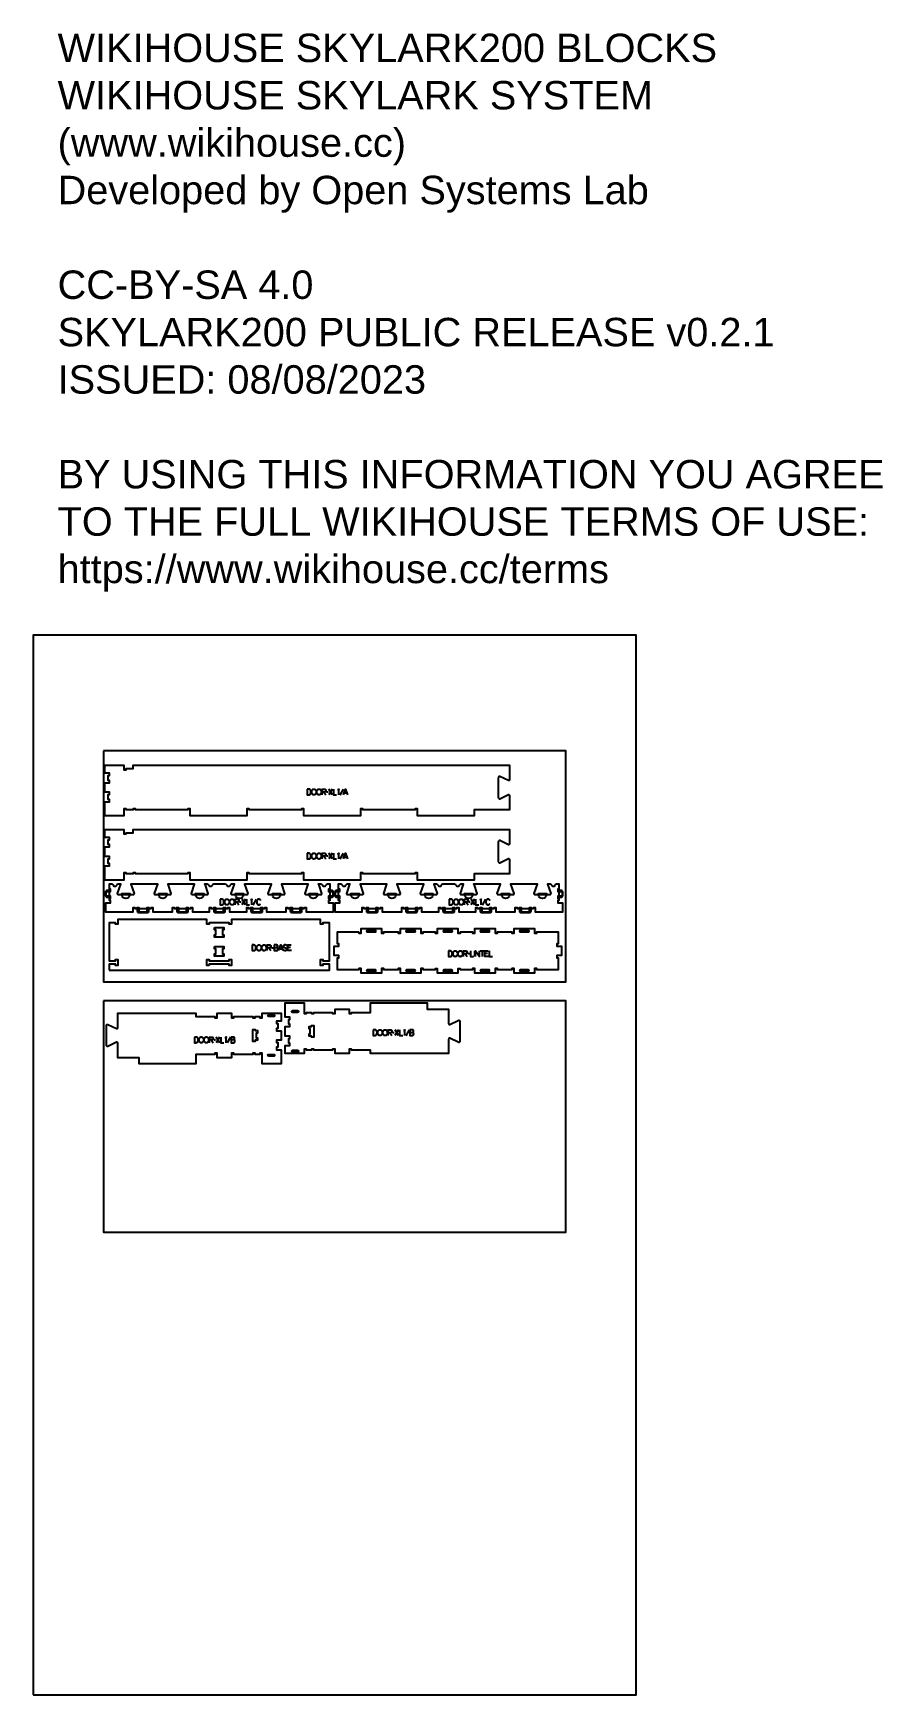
# Model space of a CAD drawing. Extents: x 0 to 4485, y 0 to 8771.
import ezdxf

# ---------------------------------------------------------------- set-up
doc = ezdxf.new("R2010")
doc.units = 0
for name, color, linetype in [('0_SHEET_SPRUCEPLY_2440X122', 1, 'CONTINUOUS'), ('1_ANYTOOL_1MMDEEP_LABELS_S', 2, 'CONTINUOUS'), ('3_ANYTOOL_CUTTHROUGH_INSID', 4, 'CONTINUOUS'), ('4_ANYTOOL_CUTTHROUGH_OUTSI', 5, 'CONTINUOUS'), ('5_ANYTOOL_HALF_MILL_9MM_IN', 3, 'CONTINUOUS'), ('DONOTCUT', 7, 'CONTINUOUS'), ('README', 1, 'CONTINUOUS')]:
    doc.layers.add(name, color=color, linetype=linetype)
doc.styles.add('ARIAL', font='arial.ttf')

msp = doc.modelspace()

# ---------------------------------------------------------------- texts
at = {"layer": 'README', "insert": (128.7, 8768.5, 0), "char_height": 150, "width": 8996.739, "attachment_point": 1, "style": 'ARIAL'}
msp.add_mtext('{\\fArial;WIKIHOUSE SKYLARK200 BLOCKS}\\P{\\fArial;WIKIHOUSE SKYLARK SYSTEM}\\P{\\fArial;(www.wikihouse.cc)}\\P{\\fArial;Developed by Open Systems Lab}\\P\\P{\\fArial;CC-BY-SA 4.0}\\P{\\fArial;SKYLARK200 PUBLIC RELEASE v0.2.1}\\P{\\fArial;ISSUED: 08/08/2023}\\P\\P{\\fArial;BY USING THIS INFORMATION YOU AGREE }\\P{\\fArial;TO THE FULL WIKIHOUSE TERMS OF USE:}\\P{\\fArial;https://www.wikihouse.cc/terms}', dxfattribs=at)

# ---------------------------------------------------------------- linework, layer by layer
at = {"layer": '0_SHEET_SPRUCEPLY_2440X122'}
for points in [[(371.7, 4982.6), (371.7, 3762.6), (2811.7, 3762.6), (2811.7, 4982.6)], [(371.7, 3662.6), (371.7, 2442.6), (2811.7, 2442.6), (2811.7, 3662.6)]]:
    msp.add_lwpolyline(points, close=True, dxfattribs=at)
at = {"layer": '1_ANYTOOL_1MMDEEP_LABELS_S', "color": 2}
for points in [[(1445.8, 4780.7), (1445.8, 4750.7), (1454.4, 4750.8), (1454.8, 4750.8), (1455.2, 4750.8), (1455.6, 4750.9), (1456, 4750.9), (1456.3, 4750.9), (1456.7, 4751), (1457.1, 4751.1), (1457.4, 4751.1), (1457.8, 4751.2), (1458.1, 4751.3), (1458.5, 4751.4), (1458.8, 4751.5), (1459.1, 4751.7), (1459.2, 4751.7), (1459.4, 4751.8), (1459.6, 4751.9), (1459.7, 4751.9), (1459.9, 4752), (1460, 4752.1), (1460.1, 4752.2), (1460.3, 4752.3), (1460.4, 4752.3), (1460.6, 4752.4), (1460.7, 4752.5), (1460.8, 4752.6), (1461, 4752.7), (1461.1, 4752.8), (1461.2, 4752.9), (1461.3, 4753), (1461.5, 4753.1), (1461.6, 4753.2), (1461.7, 4753.3), (1461.8, 4753.4), (1461.9, 4753.5), (1462.1, 4753.7), (1462.2, 4753.8), (1462.3, 4753.9), (1462.4, 4754), (1462.5, 4754.1), (1462.6, 4754.3), (1462.7, 4754.4), (1462.8, 4754.5), (1462.9, 4754.7), (1463, 4754.8), (1463.1, 4754.9), (1463.3, 4755.2), (1463.5, 4755.5), (1463.6, 4755.8), (1463.9, 4756.4), (1464.2, 4757.1), (1464.5, 4757.7), (1464.8, 4758.3), (1465, 4759), (1465.2, 4759.6), (1465.4, 4760.3), (1465.6, 4760.9), (1465.7, 4761.6), (1465.9, 4762.3), (1466, 4762.9), (1466.1, 4763.6), (1466.1, 4764.3), (1466.2, 4765), (1466.2, 4765.7), (1466.2, 4766.4), (1466.2, 4767), (1466.2, 4767.6), (1466.1, 4768.2), (1466.1, 4768.8), (1466, 4769.3), (1465.9, 4769.6), (1465.9, 4769.9), (1465.8, 4770.2), (1465.8, 4770.5), (1465.7, 4770.7), (1465.6, 4771), (1465.5, 4771.3), (1465.4, 4771.6), (1465.4, 4771.8), (1465.3, 4772.1), (1465.2, 4772.4), (1465.1, 4772.6), (1464.9, 4772.9), (1464.8, 4773.2), (1464.6, 4773.7), (1464.3, 4774.2), (1464, 4774.7), (1463.7, 4775.2), (1463.6, 4775.5), (1463.4, 4775.8), (1463.2, 4776.1), (1462.9, 4776.4), (1462.7, 4776.7), (1462.5, 4776.9), (1462.3, 4777.2), (1462.1, 4777.4), (1461.9, 4777.7), (1461.6, 4777.9), (1461.4, 4778.1), (1461.2, 4778.3), (1461, 4778.5), (1460.7, 4778.7), (1460.5, 4778.8), (1460.2, 4779), (1460, 4779.2), (1459.7, 4779.3), (1459.5, 4779.5), (1459.2, 4779.6), (1458.9, 4779.7), (1458.7, 4779.8), (1458.4, 4779.9), (1458.1, 4780), (1457.9, 4780.1), (1457.6, 4780.2), (1457.3, 4780.2), (1457, 4780.3), (1456.7, 4780.4), (1456.4, 4780.4), (1456.1, 4780.4), (1455.8, 4780.4), (1453.4, 4780.5), (1450.9, 4780.6), (1448.4, 4780.7)], [(1482.3, 4781.1), (1482.7, 4781.1), (1483, 4781), (1483.4, 4781), (1483.7, 4781), (1483.9, 4780.9), (1484.1, 4780.9), (1484.3, 4780.9), (1484.4, 4780.8), (1484.6, 4780.8), (1484.8, 4780.8), (1484.9, 4780.7), (1485.1, 4780.7), (1485.2, 4780.6), (1485.4, 4780.6), (1485.5, 4780.5), (1485.7, 4780.5), (1485.9, 4780.4), (1486, 4780.4), (1486.2, 4780.3), (1486.3, 4780.2), (1486.4, 4780.2), (1486.6, 4780.1), (1486.7, 4780), (1486.9, 4779.9), (1487, 4779.8), (1487.1, 4779.8), (1487.3, 4779.7), (1487.4, 4779.6), (1487.7, 4779.4), (1487.9, 4779.2), (1488.2, 4779), (1488.4, 4778.8), (1488.6, 4778.6), (1488.9, 4778.4), (1489.1, 4778.1), (1489.3, 4777.9), (1489.5, 4777.7), (1489.7, 4777.4), (1489.9, 4777.2), (1490.1, 4776.9), (1490.3, 4776.7), (1490.5, 4776.4), (1490.7, 4776.1), (1490.9, 4775.8), (1491, 4775.5), (1491.2, 4775.3), (1491.3, 4775), (1491.5, 4774.7), (1491.6, 4774.4), (1491.8, 4774.1), (1491.9, 4773.8), (1492, 4773.4), (1492.1, 4773.1), (1492.3, 4772.8), (1492.4, 4772.5), (1492.5, 4772.2), (1492.6, 4771.8), (1492.7, 4771.5), (1492.7, 4771.2), (1492.8, 4770.8), (1493, 4770.1), (1493.1, 4769.5), (1493.2, 4768.8), (1493.3, 4768.1), (1493.4, 4767.5), (1493.4, 4766.8), (1493.4, 4766.2), (1493.4, 4765.5), (1493.4, 4764.9), (1493.4, 4764.3), (1493.4, 4763.6), (1493.3, 4763), (1493.2, 4762.4), (1493.1, 4761.7), (1492.9, 4761.1), (1492.8, 4760.4), (1492.6, 4759.8), (1492.4, 4759.2), (1492.1, 4758.5), (1491.9, 4757.9), (1491.6, 4757.3), (1491.3, 4756.6), (1491, 4756), (1490.7, 4755.3), (1490.5, 4755), (1490.3, 4754.7), (1490.1, 4754.4), (1489.9, 4754.1), (1489.7, 4753.9), (1489.5, 4753.6), (1489.3, 4753.4), (1489.1, 4753.1), (1489, 4753), (1488.9, 4752.9), (1488.8, 4752.8), (1488.6, 4752.7), (1488.5, 4752.5), (1488.4, 4752.4), (1488.3, 4752.3), (1488.2, 4752.2), (1488, 4752.1), (1487.9, 4752), (1487.8, 4751.9), (1487.7, 4751.9), (1487.5, 4751.8), (1487.4, 4751.7), (1487.3, 4751.6), (1487.1, 4751.5), (1487, 4751.4), (1486.8, 4751.4), (1486.7, 4751.3), (1486.6, 4751.2), (1486.4, 4751.2), (1486.3, 4751.1), (1486.1, 4751), (1486, 4751), (1485.8, 4750.9), (1485.7, 4750.8), (1485.5, 4750.8), (1485.4, 4750.7), (1485.1, 4750.6), (1484.7, 4750.6), (1484.4, 4750.5), (1484.1, 4750.4), (1483.7, 4750.4), (1483.4, 4750.3), (1483.1, 4750.3), (1482.7, 4750.3), (1482.3, 4750.2), (1482, 4750.2), (1481.6, 4750.2), (1481.2, 4750.3), (1480.8, 4750.3), (1480.5, 4750.3), (1480.1, 4750.4), (1479.8, 4750.4), (1479.4, 4750.5), (1479.1, 4750.6), (1478.8, 4750.7), (1478.4, 4750.7), (1478.3, 4750.8), (1478.1, 4750.9), (1478, 4750.9), (1477.8, 4751), (1477.7, 4751), (1477.5, 4751.1), (1477.4, 4751.2), (1477.2, 4751.2), (1477.1, 4751.3), (1476.9, 4751.4), (1476.8, 4751.5), (1476.6, 4751.5), (1476.5, 4751.6), (1476.4, 4751.7), (1476.2, 4751.8), (1476.1, 4751.9), (1476, 4752), (1475.8, 4752.1), (1475.7, 4752.2), (1475.6, 4752.3), (1475.5, 4752.4), (1475.3, 4752.5), (1475.2, 4752.6), (1475.1, 4752.7), (1475, 4752.8), (1474.9, 4752.9), (1474.7, 4753), (1474.6, 4753.2), (1474.5, 4753.3), (1474.4, 4753.4), (1474.2, 4753.7), (1474, 4753.9), (1473.8, 4754.2), (1473.6, 4754.5), (1473.4, 4754.8), (1473.2, 4755.1), (1473, 4755.4), (1472.7, 4756.1), (1472.4, 4756.7), (1472.1, 4757.4), (1471.8, 4758), (1471.6, 4758.7), (1471.3, 4759.3), (1471.1, 4760), (1471, 4760.6), (1470.8, 4761.3), (1470.7, 4761.9), (1470.5, 4762.6), (1470.4, 4763.2), (1470.4, 4763.9), (1470.3, 4764.5), (1470.3, 4765.2), (1470.3, 4765.8), (1470.3, 4766.5), (1470.3, 4767.2), (1470.4, 4767.9), (1470.4, 4768.6), (1470.5, 4769.3), (1470.7, 4769.9), (1470.8, 4770.6), (1471, 4771.2), (1471.2, 4771.9), (1471.4, 4772.5), (1471.6, 4773.1), (1471.9, 4773.8), (1472.2, 4774.4), (1472.5, 4775), (1472.8, 4775.6), (1473.2, 4776.2), (1473.3, 4776.5), (1473.5, 4776.8), (1473.7, 4777.1), (1473.9, 4777.4), (1474.1, 4777.6), (1474.4, 4777.9), (1474.6, 4778.1), (1474.8, 4778.3), (1474.9, 4778.5), (1475, 4778.6), (1475.2, 4778.7), (1475.3, 4778.8), (1475.4, 4778.9), (1475.5, 4779), (1475.7, 4779.1), (1475.8, 4779.2), (1475.9, 4779.3), (1476.1, 4779.4), (1476.2, 4779.4), (1476.3, 4779.5), (1476.5, 4779.6), (1476.6, 4779.7), (1476.7, 4779.8), (1476.9, 4779.9), (1477, 4779.9), (1477.2, 4780), (1477.5, 4780.1), (1477.8, 4780.3), (1478.1, 4780.4), (1478.4, 4780.5), (1478.7, 4780.6), (1479.1, 4780.7), (1479.4, 4780.8), (1479.7, 4780.8), (1480.1, 4780.9), (1480.4, 4780.9), (1480.8, 4781), (1481.2, 4781), (1481.5, 4781), (1481.9, 4781.1)], [(1509.3, 4781.1), (1509.6, 4781.1), (1510, 4781), (1510.4, 4781), (1510.7, 4781), (1510.9, 4780.9), (1511, 4780.9), (1511.2, 4780.9), (1511.4, 4780.8), (1511.6, 4780.8), (1511.7, 4780.8), (1511.9, 4780.7), (1512, 4780.7), (1512.2, 4780.6), (1512.4, 4780.6), (1512.5, 4780.5), (1512.7, 4780.5), (1512.8, 4780.4), (1513, 4780.4), (1513.1, 4780.3), (1513.3, 4780.2), (1513.4, 4780.2), (1513.5, 4780.1), (1513.7, 4780), (1513.8, 4779.9), (1514, 4779.8), (1514.1, 4779.8), (1514.2, 4779.7), (1514.4, 4779.6), (1514.6, 4779.4), (1514.9, 4779.2), (1515.1, 4779), (1515.4, 4778.8), (1515.6, 4778.6), (1515.8, 4778.4), (1516.1, 4778.1), (1516.3, 4777.9), (1516.5, 4777.7), (1516.7, 4777.4), (1516.9, 4777.2), (1517.1, 4776.9), (1517.3, 4776.7), (1517.5, 4776.4), (1517.6, 4776.1), (1517.8, 4775.8), (1518, 4775.5), (1518.1, 4775.3), (1518.3, 4775), (1518.4, 4774.7), (1518.6, 4774.4), (1518.7, 4774.1), (1518.9, 4773.8), (1519, 4773.4), (1519.1, 4773.1), (1519.2, 4772.8), (1519.3, 4772.5), (1519.4, 4772.2), (1519.5, 4771.8), (1519.6, 4771.5), (1519.7, 4771.2), (1519.8, 4770.8), (1519.9, 4770.1), (1520.1, 4769.5), (1520.2, 4768.8), (1520.2, 4768.1), (1520.3, 4767.5), (1520.4, 4766.8), (1520.4, 4766.2), (1520.4, 4765.5), (1520.4, 4764.9), (1520.4, 4764.3), (1520.3, 4763.6), (1520.2, 4763), (1520.1, 4762.4), (1520, 4761.7), (1519.9, 4761.1), (1519.7, 4760.4), (1519.5, 4759.8), (1519.3, 4759.2), (1519.1, 4758.5), (1518.8, 4757.9), (1518.6, 4757.3), (1518.3, 4756.6), (1518, 4756), (1517.6, 4755.3), (1517.5, 4755), (1517.3, 4754.7), (1517.1, 4754.4), (1516.9, 4754.1), (1516.7, 4753.9), (1516.5, 4753.6), (1516.3, 4753.4), (1516.1, 4753.1), (1515.9, 4753), (1515.8, 4752.9), (1515.7, 4752.8), (1515.6, 4752.7), (1515.5, 4752.5), (1515.4, 4752.4), (1515.2, 4752.3), (1515.1, 4752.2), (1515, 4752.1), (1514.9, 4752), (1514.7, 4751.9), (1514.6, 4751.9), (1514.5, 4751.8), (1514.3, 4751.7), (1514.2, 4751.6), (1514.1, 4751.5), (1513.9, 4751.4), (1513.8, 4751.4), (1513.7, 4751.3), (1513.5, 4751.2), (1513.4, 4751.2), (1513.2, 4751.1), (1513.1, 4751), (1512.9, 4751), (1512.8, 4750.9), (1512.6, 4750.8), (1512.5, 4750.8), (1512.3, 4750.7), (1512, 4750.6), (1511.7, 4750.6), (1511.4, 4750.5), (1511, 4750.4), (1510.7, 4750.4), (1510.4, 4750.3), (1510, 4750.3), (1509.7, 4750.3), (1509.3, 4750.2), (1508.9, 4750.2), (1508.5, 4750.2), (1508.2, 4750.3), (1507.8, 4750.3), (1507.4, 4750.3), (1507.1, 4750.4), (1506.7, 4750.4), (1506.4, 4750.5), (1506, 4750.6), (1505.7, 4750.7), (1505.4, 4750.7), (1505.2, 4750.8), (1505.1, 4750.9), (1504.9, 4750.9), (1504.8, 4751), (1504.6, 4751), (1504.5, 4751.1), (1504.3, 4751.2), (1504.2, 4751.2), (1504, 4751.3), (1503.9, 4751.4), (1503.7, 4751.5), (1503.6, 4751.5), (1503.5, 4751.6), (1503.3, 4751.7), (1503.2, 4751.8), (1503.1, 4751.9), (1502.9, 4752), (1502.8, 4752.1), (1502.7, 4752.2), (1502.5, 4752.3), (1502.4, 4752.4), (1502.3, 4752.5), (1502.2, 4752.6), (1502, 4752.7), (1501.9, 4752.8), (1501.8, 4752.9), (1501.7, 4753), (1501.6, 4753.2), (1501.5, 4753.3), (1501.4, 4753.4), (1501.1, 4753.7), (1500.9, 4753.9), (1500.7, 4754.2), (1500.5, 4754.5), (1500.3, 4754.8), (1500.2, 4755.1), (1500, 4755.4), (1499.6, 4756.1), (1499.3, 4756.7), (1499, 4757.4), (1498.8, 4758), (1498.5, 4758.7), (1498.3, 4759.3), (1498.1, 4760), (1497.9, 4760.6), (1497.7, 4761.3), (1497.6, 4761.9), (1497.5, 4762.6), (1497.4, 4763.2), (1497.3, 4763.9), (1497.3, 4764.5), (1497.2, 4765.2), (1497.2, 4765.8), (1497.2, 4766.5), (1497.3, 4767.2), (1497.3, 4767.9), (1497.4, 4768.6), (1497.5, 4769.3), (1497.6, 4769.9), (1497.8, 4770.6), (1497.9, 4771.2), (1498.1, 4771.9), (1498.3, 4772.5), (1498.6, 4773.1), (1498.8, 4773.8), (1499.1, 4774.4), (1499.4, 4775), (1499.8, 4775.6), (1500.1, 4776.2), (1500.3, 4776.5), (1500.5, 4776.8), (1500.7, 4777.1), (1500.9, 4777.4), (1501.1, 4777.6), (1501.3, 4777.9), (1501.5, 4778.1), (1501.8, 4778.3), (1501.9, 4778.5), (1502, 4778.6), (1502.1, 4778.7), (1502.2, 4778.8), (1502.4, 4778.9), (1502.5, 4779), (1502.6, 4779.1), (1502.8, 4779.2), (1502.9, 4779.3), (1503, 4779.4), (1503.2, 4779.4), (1503.3, 4779.5), (1503.4, 4779.6), (1503.6, 4779.7), (1503.7, 4779.8), (1503.8, 4779.9), (1504, 4779.9), (1504.1, 4780), (1504.4, 4780.1), (1504.7, 4780.3), (1505, 4780.4), (1505.4, 4780.5), (1505.7, 4780.6), (1506, 4780.7), (1506.3, 4780.8), (1506.7, 4780.8), (1507, 4780.9), (1507.4, 4780.9), (1507.7, 4781), (1508.1, 4781), (1508.5, 4781), (1508.9, 4781.1)], [(1445.8, 4442.1), (1445.8, 4412.1), (1454.4, 4412.2), (1454.8, 4412.2), (1455.2, 4412.2), (1455.6, 4412.2), (1456, 4412.3), (1456.3, 4412.3), (1456.7, 4412.4), (1457.1, 4412.4), (1457.4, 4412.5), (1457.8, 4412.6), (1458.1, 4412.7), (1458.5, 4412.8), (1458.8, 4412.9), (1459.1, 4413), (1459.2, 4413.1), (1459.4, 4413.2), (1459.6, 4413.2), (1459.7, 4413.3), (1459.9, 4413.4), (1460, 4413.5), (1460.1, 4413.5), (1460.3, 4413.6), (1460.4, 4413.7), (1460.6, 4413.8), (1460.7, 4413.9), (1460.8, 4414), (1461, 4414.1), (1461.1, 4414.2), (1461.2, 4414.3), (1461.3, 4414.4), (1461.5, 4414.5), (1461.6, 4414.6), (1461.7, 4414.7), (1461.8, 4414.8), (1461.9, 4414.9), (1462.1, 4415), (1462.2, 4415.1), (1462.3, 4415.3), (1462.4, 4415.4), (1462.5, 4415.5), (1462.6, 4415.6), (1462.7, 4415.8), (1462.8, 4415.9), (1462.9, 4416), (1463, 4416.2), (1463.1, 4416.3), (1463.3, 4416.6), (1463.5, 4416.9), (1463.6, 4417.2), (1463.9, 4417.8), (1464.2, 4418.4), (1464.5, 4419.1), (1464.8, 4419.7), (1465, 4420.3), (1465.2, 4421), (1465.4, 4421.6), (1465.6, 4422.3), (1465.7, 4423), (1465.9, 4423.6), (1466, 4424.3), (1466.1, 4425), (1466.1, 4425.7), (1466.2, 4426.4), (1466.2, 4427.1), (1466.2, 4427.8), (1466.2, 4428.4), (1466.2, 4429), (1466.1, 4429.5), (1466.1, 4430.1), (1466, 4430.7), (1465.9, 4431), (1465.9, 4431.3), (1465.8, 4431.5), (1465.8, 4431.8), (1465.7, 4432.1), (1465.6, 4432.4), (1465.5, 4432.6), (1465.4, 4432.9), (1465.4, 4433.2), (1465.3, 4433.5), (1465.2, 4433.7), (1465.1, 4434), (1464.9, 4434.3), (1464.8, 4434.5), (1464.6, 4435.1), (1464.3, 4435.6), (1464, 4436.1), (1463.7, 4436.6), (1463.6, 4436.9), (1463.4, 4437.2), (1463.2, 4437.5), (1462.9, 4437.8), (1462.7, 4438), (1462.5, 4438.3), (1462.3, 4438.5), (1462.1, 4438.8), (1461.9, 4439), (1461.6, 4439.2), (1461.4, 4439.4), (1461.2, 4439.7), (1461, 4439.8), (1460.7, 4440), (1460.5, 4440.2), (1460.2, 4440.4), (1460, 4440.5), (1459.7, 4440.7), (1459.5, 4440.8), (1459.2, 4441), (1458.9, 4441.1), (1458.7, 4441.2), (1458.4, 4441.3), (1458.1, 4441.4), (1457.9, 4441.5), (1457.6, 4441.5), (1457.3, 4441.6), (1457, 4441.7), (1456.7, 4441.7), (1456.4, 4441.8), (1456.1, 4441.8), (1455.8, 4441.8), (1453.4, 4441.9), (1450.9, 4442), (1448.4, 4442)], [(1482.3, 4442.4), (1482.7, 4442.4), (1483, 4442.4), (1483.4, 4442.4), (1483.7, 4442.3), (1483.9, 4442.3), (1484.1, 4442.3), (1484.3, 4442.2), (1484.4, 4442.2), (1484.6, 4442.2), (1484.8, 4442.1), (1484.9, 4442.1), (1485.1, 4442.1), (1485.2, 4442), (1485.4, 4442), (1485.5, 4441.9), (1485.7, 4441.8), (1485.9, 4441.8), (1486, 4441.7), (1486.2, 4441.7), (1486.3, 4441.6), (1486.4, 4441.5), (1486.6, 4441.4), (1486.7, 4441.4), (1486.9, 4441.3), (1487, 4441.2), (1487.1, 4441.1), (1487.3, 4441), (1487.4, 4440.9), (1487.7, 4440.8), (1487.9, 4440.6), (1488.2, 4440.4), (1488.4, 4440.2), (1488.6, 4439.9), (1488.9, 4439.7), (1489.1, 4439.5), (1489.3, 4439.3), (1489.5, 4439), (1489.7, 4438.8), (1489.9, 4438.5), (1490.1, 4438.3), (1490.3, 4438), (1490.5, 4437.7), (1490.7, 4437.5), (1490.9, 4437.2), (1491, 4436.9), (1491.2, 4436.6), (1491.3, 4436.3), (1491.5, 4436), (1491.6, 4435.7), (1491.8, 4435.4), (1491.9, 4435.1), (1492, 4434.8), (1492.1, 4434.5), (1492.3, 4434.2), (1492.4, 4433.8), (1492.5, 4433.5), (1492.6, 4433.2), (1492.7, 4432.9), (1492.7, 4432.5), (1492.8, 4432.2), (1493, 4431.5), (1493.1, 4430.8), (1493.2, 4430.2), (1493.3, 4429.5), (1493.4, 4428.8), (1493.4, 4428.2), (1493.4, 4427.5), (1493.4, 4426.9), (1493.4, 4426.3), (1493.4, 4425.6), (1493.4, 4425), (1493.3, 4424.4), (1493.2, 4423.7), (1493.1, 4423.1), (1492.9, 4422.4), (1492.8, 4421.8), (1492.6, 4421.2), (1492.4, 4420.5), (1492.1, 4419.9), (1491.9, 4419.3), (1491.6, 4418.6), (1491.3, 4418), (1491, 4417.3), (1490.7, 4416.7), (1490.5, 4416.4), (1490.3, 4416.1), (1490.1, 4415.8), (1489.9, 4415.5), (1489.7, 4415.2), (1489.5, 4415), (1489.3, 4414.7), (1489.1, 4414.5), (1489, 4414.4), (1488.9, 4414.2), (1488.8, 4414.1), (1488.6, 4414), (1488.5, 4413.9), (1488.4, 4413.8), (1488.3, 4413.7), (1488.2, 4413.6), (1488, 4413.5), (1487.9, 4413.4), (1487.8, 4413.3), (1487.7, 4413.2), (1487.5, 4413.1), (1487.4, 4413), (1487.3, 4413), (1487.1, 4412.9), (1487, 4412.8), (1486.8, 4412.7), (1486.7, 4412.7), (1486.6, 4412.6), (1486.4, 4412.5), (1486.3, 4412.4), (1486.1, 4412.4), (1486, 4412.3), (1485.8, 4412.3), (1485.7, 4412.2), (1485.5, 4412.2), (1485.4, 4412.1), (1485.1, 4412), (1484.7, 4411.9), (1484.4, 4411.8), (1484.1, 4411.8), (1483.7, 4411.7), (1483.4, 4411.7), (1483.1, 4411.7), (1482.7, 4411.6), (1482.3, 4411.6), (1482, 4411.6), (1481.6, 4411.6), (1481.2, 4411.6), (1480.8, 4411.7), (1480.5, 4411.7), (1480.1, 4411.7), (1479.8, 4411.8), (1479.4, 4411.9), (1479.1, 4411.9), (1478.8, 4412), (1478.4, 4412.1), (1478.3, 4412.2), (1478.1, 4412.2), (1478, 4412.3), (1477.8, 4412.3), (1477.7, 4412.4), (1477.5, 4412.5), (1477.4, 4412.5), (1477.2, 4412.6), (1477.1, 4412.7), (1476.9, 4412.7), (1476.8, 4412.8), (1476.6, 4412.9), (1476.5, 4413), (1476.4, 4413.1), (1476.2, 4413.2), (1476.1, 4413.2), (1476, 4413.3), (1475.8, 4413.4), (1475.7, 4413.5), (1475.6, 4413.6), (1475.5, 4413.7), (1475.3, 4413.8), (1475.2, 4413.9), (1475.1, 4414.1), (1475, 4414.2), (1474.9, 4414.3), (1474.7, 4414.4), (1474.6, 4414.5), (1474.5, 4414.6), (1474.4, 4414.8), (1474.2, 4415), (1474, 4415.3), (1473.8, 4415.6), (1473.6, 4415.9), (1473.4, 4416.2), (1473.2, 4416.5), (1473, 4416.8), (1472.7, 4417.4), (1472.4, 4418.1), (1472.1, 4418.7), (1471.8, 4419.4), (1471.6, 4420), (1471.3, 4420.7), (1471.1, 4421.3), (1471, 4422), (1470.8, 4422.6), (1470.7, 4423.3), (1470.5, 4423.9), (1470.4, 4424.6), (1470.4, 4425.2), (1470.3, 4425.9), (1470.3, 4426.6), (1470.3, 4427.2), (1470.3, 4427.9), (1470.3, 4428.6), (1470.4, 4429.3), (1470.4, 4429.9), (1470.5, 4430.6), (1470.7, 4431.3), (1470.8, 4431.9), (1471, 4432.6), (1471.2, 4433.2), (1471.4, 4433.9), (1471.6, 4434.5), (1471.9, 4435.1), (1472.2, 4435.8), (1472.5, 4436.4), (1472.8, 4437), (1473.2, 4437.6), (1473.3, 4437.9), (1473.5, 4438.2), (1473.7, 4438.5), (1473.9, 4438.7), (1474.1, 4439), (1474.4, 4439.2), (1474.6, 4439.5), (1474.8, 4439.7), (1474.9, 4439.8), (1475, 4439.9), (1475.2, 4440), (1475.3, 4440.1), (1475.4, 4440.2), (1475.5, 4440.3), (1475.7, 4440.4), (1475.8, 4440.5), (1475.9, 4440.6), (1476.1, 4440.7), (1476.2, 4440.8), (1476.3, 4440.9), (1476.5, 4441), (1476.6, 4441.1), (1476.7, 4441.1), (1476.9, 4441.2), (1477, 4441.3), (1477.2, 4441.4), (1477.5, 4441.5), (1477.8, 4441.6), (1478.1, 4441.7), (1478.4, 4441.9), (1478.7, 4441.9), (1479.1, 4442), (1479.4, 4442.1), (1479.7, 4442.2), (1480.1, 4442.3), (1480.4, 4442.3), (1480.8, 4442.3), (1481.2, 4442.4), (1481.5, 4442.4), (1481.9, 4442.4)], [(1509.3, 4442.4), (1509.6, 4442.4), (1510, 4442.4), (1510.4, 4442.4), (1510.7, 4442.3), (1510.9, 4442.3), (1511, 4442.3), (1511.2, 4442.2), (1511.4, 4442.2), (1511.6, 4442.2), (1511.7, 4442.1), (1511.9, 4442.1), (1512, 4442.1), (1512.2, 4442), (1512.4, 4442), (1512.5, 4441.9), (1512.7, 4441.8), (1512.8, 4441.8), (1513, 4441.7), (1513.1, 4441.7), (1513.3, 4441.6), (1513.4, 4441.5), (1513.5, 4441.4), (1513.7, 4441.4), (1513.8, 4441.3), (1514, 4441.2), (1514.1, 4441.1), (1514.2, 4441), (1514.4, 4440.9), (1514.6, 4440.8), (1514.9, 4440.6), (1515.1, 4440.4), (1515.4, 4440.2), (1515.6, 4439.9), (1515.8, 4439.7), (1516.1, 4439.5), (1516.3, 4439.3), (1516.5, 4439), (1516.7, 4438.8), (1516.9, 4438.5), (1517.1, 4438.3), (1517.3, 4438), (1517.5, 4437.7), (1517.6, 4437.5), (1517.8, 4437.2), (1518, 4436.9), (1518.1, 4436.6), (1518.3, 4436.3), (1518.4, 4436), (1518.6, 4435.7), (1518.7, 4435.4), (1518.9, 4435.1), (1519, 4434.8), (1519.1, 4434.5), (1519.2, 4434.2), (1519.3, 4433.8), (1519.4, 4433.5), (1519.5, 4433.2), (1519.6, 4432.9), (1519.7, 4432.5), (1519.8, 4432.2), (1519.9, 4431.5), (1520.1, 4430.8), (1520.2, 4430.2), (1520.2, 4429.5), (1520.3, 4428.8), (1520.4, 4428.2), (1520.4, 4427.5), (1520.4, 4426.9), (1520.4, 4426.3), (1520.4, 4425.6), (1520.3, 4425), (1520.2, 4424.4), (1520.1, 4423.7), (1520, 4423.1), (1519.9, 4422.4), (1519.7, 4421.8), (1519.5, 4421.2), (1519.3, 4420.5), (1519.1, 4419.9), (1518.8, 4419.3), (1518.6, 4418.6), (1518.3, 4418), (1518, 4417.3), (1517.6, 4416.7), (1517.5, 4416.4), (1517.3, 4416.1), (1517.1, 4415.8), (1516.9, 4415.5), (1516.7, 4415.2), (1516.5, 4415), (1516.3, 4414.7), (1516.1, 4414.5), (1515.9, 4414.4), (1515.8, 4414.2), (1515.7, 4414.1), (1515.6, 4414), (1515.5, 4413.9), (1515.4, 4413.8), (1515.2, 4413.7), (1515.1, 4413.6), (1515, 4413.5), (1514.9, 4413.4), (1514.7, 4413.3), (1514.6, 4413.2), (1514.5, 4413.1), (1514.3, 4413), (1514.2, 4413), (1514.1, 4412.9), (1513.9, 4412.8), (1513.8, 4412.7), (1513.7, 4412.7), (1513.5, 4412.6), (1513.4, 4412.5), (1513.2, 4412.4), (1513.1, 4412.4), (1512.9, 4412.3), (1512.8, 4412.3), (1512.6, 4412.2), (1512.5, 4412.2), (1512.3, 4412.1), (1512, 4412), (1511.7, 4411.9), (1511.4, 4411.8), (1511, 4411.8), (1510.7, 4411.7), (1510.4, 4411.7), (1510, 4411.7), (1509.7, 4411.6), (1509.3, 4411.6), (1508.9, 4411.6), (1508.5, 4411.6), (1508.2, 4411.6), (1507.8, 4411.7), (1507.4, 4411.7), (1507.1, 4411.7), (1506.7, 4411.8), (1506.4, 4411.9), (1506, 4411.9), (1505.7, 4412), (1505.4, 4412.1), (1505.2, 4412.2), (1505.1, 4412.2), (1504.9, 4412.3), (1504.8, 4412.3), (1504.6, 4412.4), (1504.5, 4412.5), (1504.3, 4412.5), (1504.2, 4412.6), (1504, 4412.7), (1503.9, 4412.7), (1503.7, 4412.8), (1503.6, 4412.9), (1503.5, 4413), (1503.3, 4413.1), (1503.2, 4413.2), (1503.1, 4413.2), (1502.9, 4413.3), (1502.8, 4413.4), (1502.7, 4413.5), (1502.5, 4413.6), (1502.4, 4413.7), (1502.3, 4413.8), (1502.2, 4413.9), (1502, 4414.1), (1501.9, 4414.2), (1501.8, 4414.3), (1501.7, 4414.4), (1501.6, 4414.5), (1501.5, 4414.6), (1501.4, 4414.8), (1501.1, 4415), (1500.9, 4415.3), (1500.7, 4415.6), (1500.5, 4415.9), (1500.3, 4416.2), (1500.2, 4416.5), (1500, 4416.8), (1499.6, 4417.4), (1499.3, 4418.1), (1499, 4418.7), (1498.8, 4419.4), (1498.5, 4420), (1498.3, 4420.7), (1498.1, 4421.3), (1497.9, 4422), (1497.7, 4422.6), (1497.6, 4423.3), (1497.5, 4423.9), (1497.4, 4424.6), (1497.3, 4425.2), (1497.3, 4425.9), (1497.2, 4426.6), (1497.2, 4427.2), (1497.2, 4427.9), (1497.3, 4428.6), (1497.3, 4429.3), (1497.4, 4429.9), (1497.5, 4430.6), (1497.6, 4431.3), (1497.8, 4431.9), (1497.9, 4432.6), (1498.1, 4433.2), (1498.3, 4433.9), (1498.6, 4434.5), (1498.8, 4435.1), (1499.1, 4435.8), (1499.4, 4436.4), (1499.8, 4437), (1500.1, 4437.6), (1500.3, 4437.9), (1500.5, 4438.2), (1500.7, 4438.5), (1500.9, 4438.7), (1501.1, 4439), (1501.3, 4439.2), (1501.5, 4439.5), (1501.8, 4439.7), (1501.9, 4439.8), (1502, 4439.9), (1502.1, 4440), (1502.2, 4440.1), (1502.4, 4440.2), (1502.5, 4440.3), (1502.6, 4440.4), (1502.8, 4440.5), (1502.9, 4440.6), (1503, 4440.7), (1503.2, 4440.8), (1503.3, 4440.9), (1503.4, 4441), (1503.6, 4441.1), (1503.7, 4441.1), (1503.8, 4441.2), (1504, 4441.3), (1504.1, 4441.4), (1504.4, 4441.5), (1504.7, 4441.6), (1505, 4441.7), (1505.4, 4441.9), (1505.7, 4441.9), (1506, 4442), (1506.3, 4442.1), (1506.7, 4442.2), (1507, 4442.3), (1507.4, 4442.3), (1507.7, 4442.3), (1508.1, 4442.4), (1508.5, 4442.4), (1508.9, 4442.4)], [(986.8, 4199.9), (986.8, 4169.9), (995.3, 4170), (995.7, 4170), (996.1, 4170), (996.5, 4170), (996.9, 4170.1), (997.3, 4170.1), (997.6, 4170.2), (998, 4170.2), (998.4, 4170.3), (998.7, 4170.4), (999, 4170.5), (999.4, 4170.6), (999.7, 4170.7), (1000, 4170.8), (1000.2, 4170.9), (1000.3, 4171), (1000.5, 4171), (1000.6, 4171.1), (1000.8, 4171.2), (1000.9, 4171.3), (1001.1, 4171.3), (1001.2, 4171.4), (1001.3, 4171.5), (1001.5, 4171.6), (1001.6, 4171.7), (1001.7, 4171.8), (1001.9, 4171.9), (1002, 4172), (1002.1, 4172.1), (1002.3, 4172.2), (1002.4, 4172.3), (1002.5, 4172.4), (1002.6, 4172.5), (1002.7, 4172.6), (1002.9, 4172.7), (1003, 4172.8), (1003.1, 4172.9), (1003.2, 4173.1), (1003.3, 4173.2), (1003.4, 4173.3), (1003.5, 4173.4), (1003.6, 4173.6), (1003.7, 4173.7), (1003.8, 4173.8), (1003.9, 4174), (1004, 4174.1), (1004.2, 4174.4), (1004.4, 4174.7), (1004.5, 4175), (1004.9, 4175.6), (1005.2, 4176.2), (1005.4, 4176.9), (1005.7, 4177.5), (1005.9, 4178.1), (1006.1, 4178.8), (1006.3, 4179.4), (1006.5, 4180.1), (1006.7, 4180.8), (1006.8, 4181.4), (1006.9, 4182.1), (1007, 4182.8), (1007.1, 4183.5), (1007.1, 4184.2), (1007.1, 4184.9), (1007.2, 4185.6), (1007.1, 4186.2), (1007.1, 4186.8), (1007.1, 4187.3), (1007, 4187.9), (1006.9, 4188.5), (1006.9, 4188.8), (1006.8, 4189.1), (1006.7, 4189.3), (1006.7, 4189.6), (1006.6, 4189.9), (1006.5, 4190.2), (1006.5, 4190.5), (1006.4, 4190.7), (1006.3, 4191), (1006.2, 4191.3), (1006.1, 4191.5), (1006, 4191.8), (1005.9, 4192.1), (1005.8, 4192.3), (1005.5, 4192.9), (1005.2, 4193.4), (1005, 4193.9), (1004.7, 4194.4), (1004.5, 4194.7), (1004.3, 4195), (1004.1, 4195.3), (1003.9, 4195.6), (1003.7, 4195.8), (1003.4, 4196.1), (1003.2, 4196.3), (1003, 4196.6), (1002.8, 4196.8), (1002.6, 4197), (1002.3, 4197.3), (1002.1, 4197.5), (1001.9, 4197.7), (1001.6, 4197.8), (1001.4, 4198), (1001.1, 4198.2), (1000.9, 4198.3), (1000.6, 4198.5), (1000.4, 4198.6), (1000.1, 4198.8), (999.9, 4198.9), (999.6, 4199), (999.3, 4199.1), (999.1, 4199.2), (998.8, 4199.3), (998.5, 4199.4), (998.2, 4199.4), (997.9, 4199.5), (997.6, 4199.5), (997.4, 4199.6), (997.1, 4199.6), (996.8, 4199.6), (994.3, 4199.7), (991.8, 4199.8), (989.3, 4199.9)], [(1023.2, 4200.2), (1023.6, 4200.2), (1024, 4200.2), (1024.3, 4200.2), (1024.7, 4200.1), (1024.8, 4200.1), (1025, 4200.1), (1025.2, 4200.1), (1025.3, 4200), (1025.5, 4200), (1025.7, 4199.9), (1025.8, 4199.9), (1026, 4199.9), (1026.2, 4199.8), (1026.3, 4199.8), (1026.5, 4199.7), (1026.6, 4199.7), (1026.8, 4199.6), (1026.9, 4199.5), (1027.1, 4199.5), (1027.2, 4199.4), (1027.4, 4199.3), (1027.5, 4199.3), (1027.6, 4199.2), (1027.8, 4199.1), (1027.9, 4199), (1028.1, 4198.9), (1028.2, 4198.8), (1028.3, 4198.7), (1028.6, 4198.6), (1028.8, 4198.4), (1029.1, 4198.2), (1029.3, 4198), (1029.6, 4197.7), (1029.8, 4197.5), (1030, 4197.3), (1030.2, 4197.1), (1030.4, 4196.8), (1030.7, 4196.6), (1030.9, 4196.3), (1031.1, 4196.1), (1031.2, 4195.8), (1031.4, 4195.6), (1031.6, 4195.3), (1031.8, 4195), (1031.9, 4194.7), (1032.1, 4194.4), (1032.3, 4194.1), (1032.4, 4193.8), (1032.5, 4193.5), (1032.7, 4193.2), (1032.8, 4192.9), (1032.9, 4192.6), (1033.1, 4192.3), (1033.2, 4192), (1033.3, 4191.7), (1033.4, 4191.3), (1033.5, 4191), (1033.6, 4190.7), (1033.7, 4190.3), (1033.7, 4190), (1033.9, 4189.3), (1034, 4188.6), (1034.1, 4188), (1034.2, 4187.3), (1034.3, 4186.6), (1034.3, 4186), (1034.4, 4185.3), (1034.4, 4184.7), (1034.4, 4184.1), (1034.3, 4183.4), (1034.3, 4182.8), (1034.2, 4182.2), (1034.1, 4181.5), (1034, 4180.9), (1033.8, 4180.3), (1033.7, 4179.6), (1033.5, 4179), (1033.3, 4178.3), (1033.1, 4177.7), (1032.8, 4177.1), (1032.5, 4176.4), (1032.3, 4175.8), (1031.9, 4175.2), (1031.6, 4174.5), (1031.4, 4174.2), (1031.2, 4173.9), (1031.1, 4173.6), (1030.9, 4173.3), (1030.7, 4173), (1030.5, 4172.8), (1030.2, 4172.5), (1030, 4172.3), (1029.9, 4172.2), (1029.8, 4172), (1029.7, 4171.9), (1029.6, 4171.8), (1029.4, 4171.7), (1029.3, 4171.6), (1029.2, 4171.5), (1029.1, 4171.4), (1029, 4171.3), (1028.8, 4171.2), (1028.7, 4171.1), (1028.6, 4171), (1028.4, 4170.9), (1028.3, 4170.9), (1028.2, 4170.8), (1028, 4170.7), (1027.9, 4170.6), (1027.8, 4170.5), (1027.6, 4170.5), (1027.5, 4170.4), (1027.3, 4170.3), (1027.2, 4170.3), (1027, 4170.2), (1026.9, 4170.1), (1026.8, 4170.1), (1026.6, 4170), (1026.4, 4170), (1026.3, 4169.9), (1026, 4169.8), (1025.7, 4169.7), (1025.3, 4169.7), (1025, 4169.6), (1024.7, 4169.5), (1024.3, 4169.5), (1024, 4169.5), (1023.6, 4169.4), (1023.3, 4169.4), (1022.9, 4169.4), (1022.5, 4169.4), (1022.1, 4169.4), (1021.8, 4169.5), (1021.4, 4169.5), (1021, 4169.5), (1020.7, 4169.6), (1020.3, 4169.7), (1020, 4169.7), (1019.7, 4169.8), (1019.4, 4169.9), (1019.2, 4170), (1019, 4170), (1018.9, 4170.1), (1018.7, 4170.1), (1018.6, 4170.2), (1018.4, 4170.3), (1018.3, 4170.3), (1018.1, 4170.4), (1018, 4170.5), (1017.8, 4170.6), (1017.7, 4170.6), (1017.6, 4170.7), (1017.4, 4170.8), (1017.3, 4170.9), (1017.1, 4171), (1017, 4171.1), (1016.9, 4171.1), (1016.8, 4171.2), (1016.6, 4171.3), (1016.5, 4171.4), (1016.4, 4171.5), (1016.2, 4171.6), (1016.1, 4171.8), (1016, 4171.9), (1015.9, 4172), (1015.8, 4172.1), (1015.7, 4172.2), (1015.5, 4172.3), (1015.4, 4172.5), (1015.3, 4172.6), (1015.1, 4172.8), (1014.9, 4173.1), (1014.7, 4173.4), (1014.5, 4173.7), (1014.3, 4174), (1014.1, 4174.3), (1013.9, 4174.6), (1013.6, 4175.2), (1013.3, 4175.9), (1013, 4176.5), (1012.7, 4177.2), (1012.5, 4177.8), (1012.3, 4178.5), (1012.1, 4179.1), (1011.9, 4179.8), (1011.7, 4180.4), (1011.6, 4181.1), (1011.5, 4181.7), (1011.4, 4182.4), (1011.3, 4183.1), (1011.2, 4183.7), (1011.2, 4184.4), (1011.2, 4185), (1011.2, 4185.7), (1011.2, 4186.4), (1011.3, 4187.1), (1011.4, 4187.8), (1011.5, 4188.4), (1011.6, 4189.1), (1011.7, 4189.7), (1011.9, 4190.4), (1012.1, 4191), (1012.3, 4191.7), (1012.5, 4192.3), (1012.8, 4192.9), (1013.1, 4193.6), (1013.4, 4194.2), (1013.7, 4194.8), (1014.1, 4195.4), (1014.3, 4195.7), (1014.4, 4196), (1014.6, 4196.3), (1014.8, 4196.5), (1015.1, 4196.8), (1015.3, 4197), (1015.5, 4197.3), (1015.7, 4197.5), (1015.8, 4197.6), (1016, 4197.7), (1016.1, 4197.8), (1016.2, 4197.9), (1016.3, 4198.1), (1016.5, 4198.2), (1016.6, 4198.2), (1016.7, 4198.3), (1016.8, 4198.4), (1017, 4198.5), (1017.1, 4198.6), (1017.2, 4198.7), (1017.4, 4198.8), (1017.5, 4198.9), (1017.7, 4198.9), (1017.8, 4199), (1018, 4199.1), (1018.1, 4199.2), (1018.4, 4199.3), (1018.7, 4199.4), (1019, 4199.5), (1019.3, 4199.7), (1019.6, 4199.8), (1020, 4199.8), (1020.3, 4199.9), (1020.6, 4200), (1021, 4200.1), (1021.4, 4200.1), (1021.7, 4200.2), (1022.1, 4200.2), (1022.5, 4200.2), (1022.8, 4200.2)], [(1050.2, 4200.2), (1050.6, 4200.2), (1050.9, 4200.2), (1051.3, 4200.2), (1051.6, 4200.1), (1051.8, 4200.1), (1052, 4200.1), (1052.1, 4200.1), (1052.3, 4200), (1052.5, 4200), (1052.6, 4199.9), (1052.8, 4199.9), (1053, 4199.9), (1053.1, 4199.8), (1053.3, 4199.8), (1053.4, 4199.7), (1053.6, 4199.7), (1053.7, 4199.6), (1053.9, 4199.5), (1054, 4199.5), (1054.2, 4199.4), (1054.3, 4199.3), (1054.5, 4199.3), (1054.6, 4199.2), (1054.7, 4199.1), (1054.9, 4199), (1055, 4198.9), (1055.1, 4198.8), (1055.3, 4198.7), (1055.5, 4198.6), (1055.8, 4198.4), (1056, 4198.2), (1056.3, 4198), (1056.5, 4197.7), (1056.8, 4197.5), (1057, 4197.3), (1057.2, 4197.1), (1057.4, 4196.8), (1057.6, 4196.6), (1057.8, 4196.3), (1058, 4196.1), (1058.2, 4195.8), (1058.4, 4195.6), (1058.6, 4195.3), (1058.7, 4195), (1058.9, 4194.7), (1059.1, 4194.4), (1059.2, 4194.1), (1059.4, 4193.8), (1059.5, 4193.5), (1059.6, 4193.2), (1059.8, 4192.9), (1059.9, 4192.6), (1060, 4192.3), (1060.1, 4192), (1060.2, 4191.7), (1060.3, 4191.3), (1060.4, 4191), (1060.5, 4190.7), (1060.6, 4190.3), (1060.7, 4190), (1060.8, 4189.3), (1061, 4188.6), (1061.1, 4188), (1061.2, 4187.3), (1061.2, 4186.6), (1061.3, 4186), (1061.3, 4185.3), (1061.3, 4184.7), (1061.3, 4184.1), (1061.3, 4183.4), (1061.2, 4182.8), (1061.2, 4182.2), (1061.1, 4181.5), (1060.9, 4180.9), (1060.8, 4180.3), (1060.6, 4179.6), (1060.4, 4179), (1060.2, 4178.3), (1060, 4177.7), (1059.8, 4177.1), (1059.5, 4176.4), (1059.2, 4175.8), (1058.9, 4175.2), (1058.6, 4174.5), (1058.4, 4174.2), (1058.2, 4173.9), (1058, 4173.6), (1057.8, 4173.3), (1057.6, 4173), (1057.4, 4172.8), (1057.2, 4172.5), (1057, 4172.3), (1056.9, 4172.2), (1056.8, 4172), (1056.6, 4171.9), (1056.5, 4171.8), (1056.4, 4171.7), (1056.3, 4171.6), (1056.2, 4171.5), (1056, 4171.4), (1055.9, 4171.3), (1055.8, 4171.2), (1055.7, 4171.1), (1055.5, 4171), (1055.4, 4170.9), (1055.3, 4170.9), (1055.1, 4170.8), (1055, 4170.7), (1054.9, 4170.6), (1054.7, 4170.5), (1054.6, 4170.5), (1054.4, 4170.4), (1054.3, 4170.3), (1054.2, 4170.3), (1054, 4170.2), (1053.9, 4170.1), (1053.7, 4170.1), (1053.6, 4170), (1053.4, 4170), (1053.2, 4169.9), (1052.9, 4169.8), (1052.6, 4169.7), (1052.3, 4169.7), (1052, 4169.6), (1051.6, 4169.5), (1051.3, 4169.5), (1050.9, 4169.5), (1050.6, 4169.4), (1050.2, 4169.4), (1049.8, 4169.4), (1049.5, 4169.4), (1049.1, 4169.4), (1048.7, 4169.5), (1048.3, 4169.5), (1048, 4169.5), (1047.6, 4169.6), (1047.3, 4169.7), (1047, 4169.7), (1046.6, 4169.8), (1046.3, 4169.9), (1046.2, 4170), (1046, 4170), (1045.8, 4170.1), (1045.7, 4170.1), (1045.5, 4170.2), (1045.4, 4170.3), (1045.2, 4170.3), (1045.1, 4170.4), (1044.9, 4170.5), (1044.8, 4170.6), (1044.7, 4170.6), (1044.5, 4170.7), (1044.4, 4170.8), (1044.2, 4170.9), (1044.1, 4171), (1044, 4171.1), (1043.8, 4171.1), (1043.7, 4171.2), (1043.6, 4171.3), (1043.5, 4171.4), (1043.3, 4171.5), (1043.2, 4171.6), (1043.1, 4171.8), (1043, 4171.9), (1042.8, 4172), (1042.7, 4172.1), (1042.6, 4172.2), (1042.5, 4172.3), (1042.4, 4172.5), (1042.3, 4172.6), (1042.1, 4172.8), (1041.8, 4173.1), (1041.6, 4173.4), (1041.5, 4173.7), (1041.3, 4174), (1041.1, 4174.3), (1040.9, 4174.6), (1040.6, 4175.2), (1040.3, 4175.9), (1040, 4176.5), (1039.7, 4177.2), (1039.4, 4177.8), (1039.2, 4178.5), (1039, 4179.1), (1038.8, 4179.8), (1038.7, 4180.4), (1038.5, 4181.1), (1038.4, 4181.7), (1038.3, 4182.4), (1038.2, 4183.1), (1038.2, 4183.7), (1038.1, 4184.4), (1038.1, 4185), (1038.1, 4185.7), (1038.2, 4186.4), (1038.2, 4187.1), (1038.3, 4187.8), (1038.4, 4188.4), (1038.5, 4189.1), (1038.7, 4189.7), (1038.9, 4190.4), (1039.1, 4191), (1039.3, 4191.7), (1039.5, 4192.3), (1039.8, 4192.9), (1040, 4193.6), (1040.4, 4194.2), (1040.7, 4194.8), (1041, 4195.4), (1041.2, 4195.7), (1041.4, 4196), (1041.6, 4196.3), (1041.8, 4196.5), (1042, 4196.8), (1042.2, 4197), (1042.5, 4197.3), (1042.7, 4197.5), (1042.8, 4197.6), (1042.9, 4197.7), (1043, 4197.8), (1043.2, 4197.9), (1043.3, 4198.1), (1043.4, 4198.2), (1043.5, 4198.2), (1043.7, 4198.3), (1043.8, 4198.4), (1043.9, 4198.5), (1044.1, 4198.6), (1044.2, 4198.7), (1044.3, 4198.8), (1044.5, 4198.9), (1044.6, 4198.9), (1044.8, 4199), (1044.9, 4199.1), (1045.1, 4199.2), (1045.3, 4199.3), (1045.7, 4199.4), (1046, 4199.5), (1046.3, 4199.7), (1046.6, 4199.8), (1046.9, 4199.8), (1047.3, 4199.9), (1047.6, 4200), (1048, 4200.1), (1048.3, 4200.1), (1048.7, 4200.2), (1049, 4200.2), (1049.4, 4200.2), (1049.8, 4200.2)], [(2196.8, 4199.9), (2196.8, 4169.9), (2205.3, 4170), (2205.7, 4170), (2206.1, 4170), (2206.5, 4170), (2206.9, 4170.1), (2207.3, 4170.1), (2207.6, 4170.2), (2208, 4170.2), (2208.4, 4170.3), (2208.7, 4170.4), (2209, 4170.5), (2209.4, 4170.6), (2209.7, 4170.7), (2210, 4170.8), (2210.2, 4170.9), (2210.3, 4171), (2210.5, 4171), (2210.6, 4171.1), (2210.8, 4171.2), (2210.9, 4171.3), (2211.1, 4171.3), (2211.2, 4171.4), (2211.3, 4171.5), (2211.5, 4171.6), (2211.6, 4171.7), (2211.7, 4171.8), (2211.9, 4171.9), (2212, 4172), (2212.1, 4172.1), (2212.3, 4172.2), (2212.4, 4172.3), (2212.5, 4172.4), (2212.6, 4172.5), (2212.7, 4172.6), (2212.9, 4172.7), (2213, 4172.8), (2213.1, 4172.9), (2213.2, 4173.1), (2213.3, 4173.2), (2213.4, 4173.3), (2213.5, 4173.4), (2213.6, 4173.6), (2213.7, 4173.7), (2213.8, 4173.8), (2213.9, 4174), (2214, 4174.1), (2214.2, 4174.4), (2214.4, 4174.7), (2214.5, 4175), (2214.9, 4175.6), (2215.2, 4176.2), (2215.4, 4176.9), (2215.7, 4177.5), (2215.9, 4178.1), (2216.1, 4178.8), (2216.3, 4179.4), (2216.5, 4180.1), (2216.7, 4180.8), (2216.8, 4181.4), (2216.9, 4182.1), (2217, 4182.8), (2217.1, 4183.5), (2217.1, 4184.2), (2217.1, 4184.9), (2217.2, 4185.6), (2217.1, 4186.2), (2217.1, 4186.8), (2217.1, 4187.3), (2217, 4187.9), (2216.9, 4188.5), (2216.9, 4188.8), (2216.8, 4189.1), (2216.7, 4189.3), (2216.7, 4189.6), (2216.6, 4189.9), (2216.5, 4190.2), (2216.5, 4190.5), (2216.4, 4190.7), (2216.3, 4191), (2216.2, 4191.3), (2216.1, 4191.5), (2216, 4191.8), (2215.9, 4192.1), (2215.8, 4192.3), (2215.5, 4192.9), (2215.2, 4193.4), (2215, 4193.9), (2214.7, 4194.4), (2214.5, 4194.7), (2214.3, 4195), (2214.1, 4195.3), (2213.9, 4195.6), (2213.7, 4195.8), (2213.4, 4196.1), (2213.2, 4196.3), (2213, 4196.6), (2212.8, 4196.8), (2212.6, 4197), (2212.3, 4197.3), (2212.1, 4197.5), (2211.9, 4197.7), (2211.6, 4197.8), (2211.4, 4198), (2211.1, 4198.2), (2210.9, 4198.3), (2210.6, 4198.5), (2210.4, 4198.6), (2210.1, 4198.8), (2209.9, 4198.9), (2209.6, 4199), (2209.3, 4199.1), (2209.1, 4199.2), (2208.8, 4199.3), (2208.5, 4199.4), (2208.2, 4199.4), (2207.9, 4199.5), (2207.6, 4199.5), (2207.4, 4199.6), (2207.1, 4199.6), (2206.8, 4199.6), (2204.3, 4199.7), (2201.8, 4199.8), (2199.3, 4199.9)], [(2233.2, 4200.2), (2233.6, 4200.2), (2234, 4200.2), (2234.3, 4200.2), (2234.7, 4200.1), (2234.8, 4200.1), (2235, 4200.1), (2235.2, 4200.1), (2235.3, 4200), (2235.5, 4200), (2235.7, 4199.9), (2235.8, 4199.9), (2236, 4199.9), (2236.2, 4199.8), (2236.3, 4199.8), (2236.5, 4199.7), (2236.6, 4199.7), (2236.8, 4199.6), (2236.9, 4199.5), (2237.1, 4199.5), (2237.2, 4199.4), (2237.4, 4199.3), (2237.5, 4199.3), (2237.6, 4199.2), (2237.8, 4199.1), (2237.9, 4199), (2238.1, 4198.9), (2238.2, 4198.8), (2238.3, 4198.7), (2238.6, 4198.6), (2238.8, 4198.4), (2239.1, 4198.2), (2239.3, 4198), (2239.6, 4197.7), (2239.8, 4197.5), (2240, 4197.3), (2240.2, 4197.1), (2240.4, 4196.8), (2240.7, 4196.6), (2240.9, 4196.3), (2241.1, 4196.1), (2241.2, 4195.8), (2241.4, 4195.6), (2241.6, 4195.3), (2241.8, 4195), (2241.9, 4194.7), (2242.1, 4194.4), (2242.3, 4194.1), (2242.4, 4193.8), (2242.5, 4193.5), (2242.7, 4193.2), (2242.8, 4192.9), (2242.9, 4192.6), (2243.1, 4192.3), (2243.2, 4192), (2243.3, 4191.7), (2243.4, 4191.3), (2243.5, 4191), (2243.6, 4190.7), (2243.7, 4190.3), (2243.7, 4190), (2243.9, 4189.3), (2244, 4188.6), (2244.1, 4188), (2244.2, 4187.3), (2244.3, 4186.6), (2244.3, 4186), (2244.4, 4185.3), (2244.4, 4184.7), (2244.4, 4184.1), (2244.3, 4183.4), (2244.3, 4182.8), (2244.2, 4182.2), (2244.1, 4181.5), (2244, 4180.9), (2243.8, 4180.3), (2243.7, 4179.6), (2243.5, 4179), (2243.3, 4178.3), (2243.1, 4177.7), (2242.8, 4177.1), (2242.5, 4176.4), (2242.3, 4175.8), (2241.9, 4175.2), (2241.6, 4174.5), (2241.4, 4174.2), (2241.2, 4173.9), (2241.1, 4173.6), (2240.9, 4173.3), (2240.7, 4173), (2240.5, 4172.8), (2240.2, 4172.5), (2240, 4172.3), (2239.9, 4172.2), (2239.8, 4172), (2239.7, 4171.9), (2239.6, 4171.8), (2239.4, 4171.7), (2239.3, 4171.6), (2239.2, 4171.5), (2239.1, 4171.4), (2239, 4171.3), (2238.8, 4171.2), (2238.7, 4171.1), (2238.6, 4171), (2238.4, 4170.9), (2238.3, 4170.9), (2238.2, 4170.8), (2238, 4170.7), (2237.9, 4170.6), (2237.8, 4170.5), (2237.6, 4170.5), (2237.5, 4170.4), (2237.3, 4170.3), (2237.2, 4170.3), (2237, 4170.2), (2236.9, 4170.1), (2236.8, 4170.1), (2236.6, 4170), (2236.4, 4170), (2236.3, 4169.9), (2236, 4169.8), (2235.7, 4169.7), (2235.3, 4169.7), (2235, 4169.6), (2234.7, 4169.5), (2234.3, 4169.5), (2234, 4169.5), (2233.6, 4169.4), (2233.3, 4169.4), (2232.9, 4169.4), (2232.5, 4169.4), (2232.1, 4169.4), (2231.8, 4169.5), (2231.4, 4169.5), (2231, 4169.5), (2230.7, 4169.6), (2230.3, 4169.7), (2230, 4169.7), (2229.7, 4169.8), (2229.4, 4169.9), (2229.2, 4170), (2229, 4170), (2228.9, 4170.1), (2228.7, 4170.1), (2228.6, 4170.2), (2228.4, 4170.3), (2228.3, 4170.3), (2228.1, 4170.4), (2228, 4170.5), (2227.8, 4170.6), (2227.7, 4170.6), (2227.6, 4170.7), (2227.4, 4170.8), (2227.3, 4170.9), (2227.1, 4171), (2227, 4171.1), (2226.9, 4171.1), (2226.8, 4171.2), (2226.6, 4171.3), (2226.5, 4171.4), (2226.4, 4171.5), (2226.2, 4171.6), (2226.1, 4171.8), (2226, 4171.9), (2225.9, 4172), (2225.8, 4172.1), (2225.7, 4172.2), (2225.5, 4172.3), (2225.4, 4172.5), (2225.3, 4172.6), (2225.1, 4172.8), (2224.9, 4173.1), (2224.7, 4173.4), (2224.5, 4173.7), (2224.3, 4174), (2224.1, 4174.3), (2223.9, 4174.6), (2223.6, 4175.2), (2223.3, 4175.9), (2223, 4176.5), (2222.7, 4177.2), (2222.5, 4177.8), (2222.3, 4178.5), (2222.1, 4179.1), (2221.9, 4179.8), (2221.7, 4180.4), (2221.6, 4181.1), (2221.5, 4181.7), (2221.4, 4182.4), (2221.3, 4183.1), (2221.2, 4183.7), (2221.2, 4184.4), (2221.2, 4185), (2221.2, 4185.7), (2221.2, 4186.4), (2221.3, 4187.1), (2221.4, 4187.8), (2221.5, 4188.4), (2221.6, 4189.1), (2221.7, 4189.7), (2221.9, 4190.4), (2222.1, 4191), (2222.3, 4191.7), (2222.5, 4192.3), (2222.8, 4192.9), (2223.1, 4193.6), (2223.4, 4194.2), (2223.7, 4194.8), (2224.1, 4195.4), (2224.3, 4195.7), (2224.4, 4196), (2224.6, 4196.3), (2224.8, 4196.5), (2225.1, 4196.8), (2225.3, 4197), (2225.5, 4197.3), (2225.7, 4197.5), (2225.8, 4197.6), (2226, 4197.7), (2226.1, 4197.8), (2226.2, 4197.9), (2226.3, 4198.1), (2226.5, 4198.2), (2226.6, 4198.2), (2226.7, 4198.3), (2226.8, 4198.4), (2227, 4198.5), (2227.1, 4198.6), (2227.2, 4198.7), (2227.4, 4198.8), (2227.5, 4198.9), (2227.7, 4198.9), (2227.8, 4199), (2228, 4199.1), (2228.1, 4199.2), (2228.4, 4199.3), (2228.7, 4199.4), (2229, 4199.5), (2229.3, 4199.7), (2229.6, 4199.8), (2230, 4199.8), (2230.3, 4199.9), (2230.6, 4200), (2231, 4200.1), (2231.4, 4200.1), (2231.7, 4200.2), (2232.1, 4200.2), (2232.5, 4200.2), (2232.8, 4200.2)], [(2260.2, 4200.2), (2260.6, 4200.2), (2260.9, 4200.2), (2261.3, 4200.2), (2261.6, 4200.1), (2261.8, 4200.1), (2262, 4200.1), (2262.1, 4200.1), (2262.3, 4200), (2262.5, 4200), (2262.6, 4199.9), (2262.8, 4199.9), (2263, 4199.9), (2263.1, 4199.8), (2263.3, 4199.8), (2263.4, 4199.7), (2263.6, 4199.7), (2263.7, 4199.6), (2263.9, 4199.5), (2264, 4199.5), (2264.2, 4199.4), (2264.3, 4199.3), (2264.5, 4199.3), (2264.6, 4199.2), (2264.7, 4199.1), (2264.9, 4199), (2265, 4198.9), (2265.1, 4198.8), (2265.3, 4198.7), (2265.5, 4198.6), (2265.8, 4198.4), (2266, 4198.2), (2266.3, 4198), (2266.5, 4197.7), (2266.8, 4197.5), (2267, 4197.3), (2267.2, 4197.1), (2267.4, 4196.8), (2267.6, 4196.6), (2267.8, 4196.3), (2268, 4196.1), (2268.2, 4195.8), (2268.4, 4195.6), (2268.6, 4195.3), (2268.7, 4195), (2268.9, 4194.7), (2269.1, 4194.4), (2269.2, 4194.1), (2269.4, 4193.8), (2269.5, 4193.5), (2269.6, 4193.2), (2269.8, 4192.9), (2269.9, 4192.6), (2270, 4192.3), (2270.1, 4192), (2270.2, 4191.7), (2270.3, 4191.3), (2270.4, 4191), (2270.5, 4190.7), (2270.6, 4190.3), (2270.7, 4190), (2270.8, 4189.3), (2271, 4188.6), (2271.1, 4188), (2271.2, 4187.3), (2271.2, 4186.6), (2271.3, 4186), (2271.3, 4185.3), (2271.3, 4184.7), (2271.3, 4184.1), (2271.3, 4183.4), (2271.2, 4182.8), (2271.2, 4182.2), (2271.1, 4181.5), (2270.9, 4180.9), (2270.8, 4180.3), (2270.6, 4179.6), (2270.4, 4179), (2270.2, 4178.3), (2270, 4177.7), (2269.8, 4177.1), (2269.5, 4176.4), (2269.2, 4175.8), (2268.9, 4175.2), (2268.6, 4174.5), (2268.4, 4174.2), (2268.2, 4173.9), (2268, 4173.6), (2267.8, 4173.3), (2267.6, 4173), (2267.4, 4172.8), (2267.2, 4172.5), (2267, 4172.3), (2266.9, 4172.2), (2266.8, 4172), (2266.6, 4171.9), (2266.5, 4171.8), (2266.4, 4171.7), (2266.3, 4171.6), (2266.2, 4171.5), (2266, 4171.4), (2265.9, 4171.3), (2265.8, 4171.2), (2265.7, 4171.1), (2265.5, 4171), (2265.4, 4170.9), (2265.3, 4170.9), (2265.1, 4170.8), (2265, 4170.7), (2264.9, 4170.6), (2264.7, 4170.5), (2264.6, 4170.5), (2264.4, 4170.4), (2264.3, 4170.3), (2264.2, 4170.3), (2264, 4170.2), (2263.9, 4170.1), (2263.7, 4170.1), (2263.6, 4170), (2263.4, 4170), (2263.2, 4169.9), (2262.9, 4169.8), (2262.6, 4169.7), (2262.3, 4169.7), (2262, 4169.6), (2261.6, 4169.5), (2261.3, 4169.5), (2260.9, 4169.5), (2260.6, 4169.4), (2260.2, 4169.4), (2259.8, 4169.4), (2259.5, 4169.4), (2259.1, 4169.4), (2258.7, 4169.5), (2258.3, 4169.5), (2258, 4169.5), (2257.6, 4169.6), (2257.3, 4169.7), (2257, 4169.7), (2256.6, 4169.8), (2256.3, 4169.9), (2256.2, 4170), (2256, 4170), (2255.8, 4170.1), (2255.7, 4170.1), (2255.5, 4170.2), (2255.4, 4170.3), (2255.2, 4170.3), (2255.1, 4170.4), (2254.9, 4170.5), (2254.8, 4170.6), (2254.7, 4170.6), (2254.5, 4170.7), (2254.4, 4170.8), (2254.2, 4170.9), (2254.1, 4171), (2254, 4171.1), (2253.8, 4171.1), (2253.7, 4171.2), (2253.6, 4171.3), (2253.5, 4171.4), (2253.3, 4171.5), (2253.2, 4171.6), (2253.1, 4171.8), (2253, 4171.9), (2252.8, 4172), (2252.7, 4172.1), (2252.6, 4172.2), (2252.5, 4172.3), (2252.4, 4172.5), (2252.3, 4172.6), (2252.1, 4172.8), (2251.8, 4173.1), (2251.6, 4173.4), (2251.5, 4173.7), (2251.3, 4174), (2251.1, 4174.3), (2250.9, 4174.6), (2250.6, 4175.2), (2250.3, 4175.9), (2250, 4176.5), (2249.7, 4177.2), (2249.4, 4177.8), (2249.2, 4178.5), (2249, 4179.1), (2248.8, 4179.8), (2248.7, 4180.4), (2248.5, 4181.1), (2248.4, 4181.7), (2248.3, 4182.4), (2248.2, 4183.1), (2248.2, 4183.7), (2248.1, 4184.4), (2248.1, 4185), (2248.1, 4185.7), (2248.2, 4186.4), (2248.2, 4187.1), (2248.3, 4187.8), (2248.4, 4188.4), (2248.5, 4189.1), (2248.7, 4189.7), (2248.9, 4190.4), (2249.1, 4191), (2249.3, 4191.7), (2249.5, 4192.3), (2249.8, 4192.9), (2250, 4193.6), (2250.4, 4194.2), (2250.7, 4194.8), (2251, 4195.4), (2251.2, 4195.7), (2251.4, 4196), (2251.6, 4196.3), (2251.8, 4196.5), (2252, 4196.8), (2252.2, 4197), (2252.5, 4197.3), (2252.7, 4197.5), (2252.8, 4197.6), (2252.9, 4197.7), (2253, 4197.8), (2253.2, 4197.9), (2253.3, 4198.1), (2253.4, 4198.2), (2253.5, 4198.2), (2253.7, 4198.3), (2253.8, 4198.4), (2253.9, 4198.5), (2254.1, 4198.6), (2254.2, 4198.7), (2254.3, 4198.8), (2254.5, 4198.9), (2254.6, 4198.9), (2254.8, 4199), (2254.9, 4199.1), (2255.1, 4199.2), (2255.3, 4199.3), (2255.7, 4199.4), (2256, 4199.5), (2256.3, 4199.7), (2256.6, 4199.8), (2256.9, 4199.8), (2257.3, 4199.9), (2257.6, 4200), (2258, 4200.1), (2258.3, 4200.1), (2258.7, 4200.2), (2259, 4200.2), (2259.4, 4200.2), (2259.8, 4200.2)], [(1155.8, 3957.9), (1155.8, 3927.9), (1164.3, 3928), (1164.7, 3928), (1165.1, 3928), (1165.5, 3928.1), (1165.9, 3928.1), (1166.3, 3928.2), (1166.7, 3928.2), (1167, 3928.3), (1167.4, 3928.4), (1167.7, 3928.4), (1168.1, 3928.5), (1168.4, 3928.6), (1168.7, 3928.8), (1169.1, 3928.9), (1169.2, 3928.9), (1169.4, 3929), (1169.5, 3929.1), (1169.7, 3929.2), (1169.8, 3929.2), (1170, 3929.3), (1170.1, 3929.4), (1170.2, 3929.5), (1170.4, 3929.6), (1170.5, 3929.6), (1170.7, 3929.7), (1170.8, 3929.8), (1170.9, 3929.9), (1171.1, 3930), (1171.2, 3930.1), (1171.3, 3930.2), (1171.4, 3930.3), (1171.6, 3930.4), (1171.7, 3930.5), (1171.8, 3930.6), (1171.9, 3930.7), (1172, 3930.9), (1172.1, 3931), (1172.2, 3931.1), (1172.4, 3931.2), (1172.5, 3931.3), (1172.6, 3931.5), (1172.7, 3931.6), (1172.8, 3931.7), (1172.9, 3931.9), (1173, 3932), (1173.1, 3932.1), (1173.2, 3932.4), (1173.4, 3932.7), (1173.6, 3933), (1173.9, 3933.6), (1174.2, 3934.3), (1174.5, 3934.9), (1174.7, 3935.5), (1175, 3936.2), (1175.2, 3936.8), (1175.4, 3937.5), (1175.5, 3938.1), (1175.7, 3938.8), (1175.8, 3939.5), (1175.9, 3940.1), (1176, 3940.8), (1176.1, 3941.5), (1176.2, 3942.2), (1176.2, 3942.9), (1176.2, 3943.6), (1176.2, 3944.2), (1176.2, 3944.8), (1176.1, 3945.4), (1176, 3946), (1176, 3946.5), (1175.9, 3946.8), (1175.8, 3947.1), (1175.8, 3947.4), (1175.7, 3947.7), (1175.7, 3947.9), (1175.6, 3948.2), (1175.5, 3948.5), (1175.4, 3948.8), (1175.3, 3949), (1175.2, 3949.3), (1175.1, 3949.6), (1175, 3949.8), (1174.9, 3950.1), (1174.8, 3950.4), (1174.6, 3950.9), (1174.3, 3951.4), (1174, 3951.9), (1173.7, 3952.4), (1173.5, 3952.7), (1173.3, 3953), (1173.1, 3953.3), (1172.9, 3953.6), (1172.7, 3953.9), (1172.5, 3954.1), (1172.3, 3954.4), (1172.1, 3954.6), (1171.8, 3954.9), (1171.6, 3955.1), (1171.4, 3955.3), (1171.2, 3955.5), (1170.9, 3955.7), (1170.7, 3955.9), (1170.4, 3956.1), (1170.2, 3956.2), (1169.9, 3956.4), (1169.7, 3956.5), (1169.4, 3956.7), (1169.2, 3956.8), (1168.9, 3956.9), (1168.7, 3957), (1168.4, 3957.1), (1168.1, 3957.2), (1167.8, 3957.3), (1167.6, 3957.4), (1167.3, 3957.5), (1167, 3957.5), (1166.7, 3957.6), (1166.4, 3957.6), (1166.1, 3957.6), (1165.8, 3957.6), (1163.4, 3957.8), (1160.9, 3957.8), (1158.4, 3957.9)], [(1192.3, 3958.3), (1192.6, 3958.3), (1193, 3958.2), (1193.4, 3958.2), (1193.7, 3958.2), (1193.9, 3958.1), (1194.1, 3958.1), (1194.2, 3958.1), (1194.4, 3958.1), (1194.6, 3958), (1194.7, 3958), (1194.9, 3957.9), (1195, 3957.9), (1195.2, 3957.8), (1195.4, 3957.8), (1195.5, 3957.7), (1195.7, 3957.7), (1195.8, 3957.6), (1196, 3957.6), (1196.1, 3957.5), (1196.3, 3957.4), (1196.4, 3957.4), (1196.6, 3957.3), (1196.7, 3957.2), (1196.8, 3957.1), (1197, 3957.1), (1197.1, 3957), (1197.2, 3956.9), (1197.4, 3956.8), (1197.6, 3956.6), (1197.9, 3956.4), (1198.1, 3956.2), (1198.4, 3956), (1198.6, 3955.8), (1198.8, 3955.6), (1199.1, 3955.3), (1199.3, 3955.1), (1199.5, 3954.9), (1199.7, 3954.6), (1199.9, 3954.4), (1200.1, 3954.1), (1200.3, 3953.9), (1200.5, 3953.6), (1200.6, 3953.3), (1200.8, 3953), (1201, 3952.8), (1201.1, 3952.5), (1201.3, 3952.2), (1201.4, 3951.9), (1201.6, 3951.6), (1201.7, 3951.3), (1201.9, 3951), (1202, 3950.6), (1202.1, 3950.3), (1202.2, 3950), (1202.3, 3949.7), (1202.4, 3949.4), (1202.5, 3949), (1202.6, 3948.7), (1202.7, 3948.4), (1202.8, 3948), (1202.9, 3947.3), (1203.1, 3946.7), (1203.2, 3946), (1203.3, 3945.3), (1203.3, 3944.7), (1203.4, 3944), (1203.4, 3943.4), (1203.4, 3942.8), (1203.4, 3942.1), (1203.4, 3941.5), (1203.3, 3940.8), (1203.2, 3940.2), (1203.1, 3939.6), (1203, 3938.9), (1202.9, 3938.3), (1202.7, 3937.7), (1202.5, 3937), (1202.3, 3936.4), (1202.1, 3935.7), (1201.9, 3935.1), (1201.6, 3934.5), (1201.3, 3933.8), (1201, 3933.2), (1200.6, 3932.6), (1200.5, 3932.2), (1200.3, 3931.9), (1200.1, 3931.6), (1199.9, 3931.4), (1199.7, 3931.1), (1199.5, 3930.8), (1199.3, 3930.6), (1199.1, 3930.3), (1199, 3930.2), (1198.8, 3930.1), (1198.7, 3930), (1198.6, 3929.9), (1198.5, 3929.8), (1198.4, 3929.6), (1198.2, 3929.5), (1198.1, 3929.4), (1198, 3929.3), (1197.9, 3929.2), (1197.7, 3929.2), (1197.6, 3929.1), (1197.5, 3929), (1197.4, 3928.9), (1197.2, 3928.8), (1197.1, 3928.7), (1196.9, 3928.6), (1196.8, 3928.6), (1196.7, 3928.5), (1196.5, 3928.4), (1196.4, 3928.4), (1196.2, 3928.3), (1196.1, 3928.2), (1195.9, 3928.2), (1195.8, 3928.1), (1195.6, 3928.1), (1195.5, 3928), (1195.3, 3927.9), (1195, 3927.9), (1194.7, 3927.8), (1194.4, 3927.7), (1194, 3927.6), (1193.7, 3927.6), (1193.4, 3927.5), (1193, 3927.5), (1192.7, 3927.5), (1192.3, 3927.5), (1191.9, 3927.5), (1191.5, 3927.5), (1191.2, 3927.5), (1190.8, 3927.5), (1190.4, 3927.5), (1190.1, 3927.6), (1189.7, 3927.6), (1189.4, 3927.7), (1189.1, 3927.8), (1188.7, 3927.9), (1188.4, 3928), (1188.2, 3928), (1188.1, 3928.1), (1187.9, 3928.1), (1187.8, 3928.2), (1187.6, 3928.2), (1187.5, 3928.3), (1187.3, 3928.4), (1187.2, 3928.4), (1187, 3928.5), (1186.9, 3928.6), (1186.7, 3928.7), (1186.6, 3928.7), (1186.5, 3928.8), (1186.3, 3928.9), (1186.2, 3929), (1186.1, 3929.1), (1185.9, 3929.2), (1185.8, 3929.3), (1185.7, 3929.4), (1185.5, 3929.5), (1185.4, 3929.6), (1185.3, 3929.7), (1185.2, 3929.8), (1185.1, 3929.9), (1184.9, 3930), (1184.8, 3930.1), (1184.7, 3930.2), (1184.6, 3930.4), (1184.5, 3930.5), (1184.4, 3930.6), (1184.1, 3930.9), (1183.9, 3931.1), (1183.7, 3931.4), (1183.5, 3931.7), (1183.4, 3932), (1183.2, 3932.3), (1183, 3932.6), (1182.7, 3933.3), (1182.3, 3933.9), (1182.1, 3934.6), (1181.8, 3935.2), (1181.5, 3935.9), (1181.3, 3936.5), (1181.1, 3937.2), (1180.9, 3937.8), (1180.8, 3938.5), (1180.6, 3939.1), (1180.5, 3939.8), (1180.4, 3940.4), (1180.3, 3941.1), (1180.3, 3941.7), (1180.2, 3942.4), (1180.2, 3943.1), (1180.2, 3943.7), (1180.3, 3944.4), (1180.3, 3945.1), (1180.4, 3945.8), (1180.5, 3946.5), (1180.6, 3947.1), (1180.8, 3947.8), (1181, 3948.4), (1181.1, 3949.1), (1181.4, 3949.7), (1181.6, 3950.4), (1181.9, 3951), (1182.1, 3951.6), (1182.4, 3952.2), (1182.8, 3952.8), (1183.1, 3953.4), (1183.3, 3953.7), (1183.5, 3954), (1183.7, 3954.3), (1183.9, 3954.6), (1184.1, 3954.8), (1184.3, 3955.1), (1184.5, 3955.3), (1184.8, 3955.6), (1184.9, 3955.7), (1185, 3955.8), (1185.1, 3955.9), (1185.3, 3956), (1185.4, 3956.1), (1185.5, 3956.2), (1185.6, 3956.3), (1185.8, 3956.4), (1185.9, 3956.5), (1186, 3956.6), (1186.2, 3956.7), (1186.3, 3956.7), (1186.4, 3956.8), (1186.6, 3956.9), (1186.7, 3957), (1186.9, 3957.1), (1187, 3957.1), (1187.1, 3957.2), (1187.4, 3957.3), (1187.7, 3957.5), (1188.1, 3957.6), (1188.4, 3957.7), (1188.7, 3957.8), (1189, 3957.9), (1189.4, 3958), (1189.7, 3958), (1190, 3958.1), (1190.4, 3958.1), (1190.8, 3958.2), (1191.1, 3958.2), (1191.5, 3958.2), (1191.9, 3958.3)], [(1219.2, 3958.3), (1219.6, 3958.3), (1220, 3958.2), (1220.3, 3958.2), (1220.7, 3958.2), (1220.8, 3958.1), (1221, 3958.1), (1221.2, 3958.1), (1221.4, 3958.1), (1221.5, 3958), (1221.7, 3958), (1221.8, 3957.9), (1222, 3957.9), (1222.2, 3957.8), (1222.3, 3957.8), (1222.5, 3957.7), (1222.6, 3957.7), (1222.8, 3957.6), (1222.9, 3957.6), (1223.1, 3957.5), (1223.2, 3957.4), (1223.4, 3957.4), (1223.5, 3957.3), (1223.6, 3957.2), (1223.8, 3957.1), (1223.9, 3957.1), (1224.1, 3957), (1224.2, 3956.9), (1224.3, 3956.8), (1224.6, 3956.6), (1224.8, 3956.4), (1225.1, 3956.2), (1225.3, 3956), (1225.6, 3955.8), (1225.8, 3955.6), (1226, 3955.3), (1226.2, 3955.1), (1226.5, 3954.9), (1226.7, 3954.6), (1226.9, 3954.4), (1227.1, 3954.1), (1227.2, 3953.9), (1227.4, 3953.6), (1227.6, 3953.3), (1227.8, 3953), (1227.9, 3952.8), (1228.1, 3952.5), (1228.3, 3952.2), (1228.4, 3951.9), (1228.6, 3951.6), (1228.7, 3951.3), (1228.8, 3951), (1228.9, 3950.6), (1229.1, 3950.3), (1229.2, 3950), (1229.3, 3949.7), (1229.4, 3949.4), (1229.5, 3949), (1229.6, 3948.7), (1229.7, 3948.4), (1229.7, 3948), (1229.9, 3947.3), (1230, 3946.7), (1230.1, 3946), (1230.2, 3945.3), (1230.3, 3944.7), (1230.3, 3944), (1230.4, 3943.4), (1230.4, 3942.8), (1230.4, 3942.1), (1230.3, 3941.5), (1230.3, 3940.8), (1230.2, 3940.2), (1230.1, 3939.6), (1230, 3938.9), (1229.8, 3938.3), (1229.7, 3937.7), (1229.5, 3937), (1229.3, 3936.4), (1229.1, 3935.7), (1228.8, 3935.1), (1228.5, 3934.5), (1228.3, 3933.8), (1227.9, 3933.2), (1227.6, 3932.6), (1227.4, 3932.2), (1227.2, 3931.9), (1227.1, 3931.6), (1226.9, 3931.4), (1226.7, 3931.1), (1226.5, 3930.8), (1226.2, 3930.6), (1226, 3930.3), (1225.9, 3930.2), (1225.8, 3930.1), (1225.7, 3930), (1225.6, 3929.9), (1225.4, 3929.8), (1225.3, 3929.6), (1225.2, 3929.5), (1225.1, 3929.4), (1225, 3929.3), (1224.8, 3929.2), (1224.7, 3929.2), (1224.6, 3929.1), (1224.4, 3929), (1224.3, 3928.9), (1224.2, 3928.8), (1224, 3928.7), (1223.9, 3928.6), (1223.8, 3928.6), (1223.6, 3928.5), (1223.5, 3928.4), (1223.3, 3928.4), (1223.2, 3928.3), (1223.1, 3928.2), (1222.9, 3928.2), (1222.8, 3928.1), (1222.6, 3928.1), (1222.5, 3928), (1222.3, 3927.9), (1222, 3927.9), (1221.7, 3927.8), (1221.3, 3927.7), (1221, 3927.6), (1220.7, 3927.6), (1220.3, 3927.5), (1220, 3927.5), (1219.6, 3927.5), (1219.3, 3927.5), (1218.9, 3927.5), (1218.5, 3927.5), (1218.1, 3927.5), (1217.8, 3927.5), (1217.4, 3927.5), (1217, 3927.6), (1216.7, 3927.6), (1216.3, 3927.7), (1216, 3927.8), (1215.7, 3927.9), (1215.4, 3928), (1215.2, 3928), (1215, 3928.1), (1214.9, 3928.1), (1214.7, 3928.2), (1214.6, 3928.2), (1214.4, 3928.3), (1214.3, 3928.4), (1214.1, 3928.4), (1214, 3928.5), (1213.8, 3928.6), (1213.7, 3928.7), (1213.6, 3928.7), (1213.4, 3928.8), (1213.3, 3928.9), (1213.2, 3929), (1213, 3929.1), (1212.9, 3929.2), (1212.8, 3929.3), (1212.6, 3929.4), (1212.5, 3929.5), (1212.4, 3929.6), (1212.3, 3929.7), (1212.1, 3929.8), (1212, 3929.9), (1211.9, 3930), (1211.8, 3930.1), (1211.7, 3930.2), (1211.5, 3930.4), (1211.4, 3930.5), (1211.3, 3930.6), (1211.1, 3930.9), (1210.9, 3931.1), (1210.7, 3931.4), (1210.5, 3931.7), (1210.3, 3932), (1210.1, 3932.3), (1209.9, 3932.6), (1209.6, 3933.3), (1209.3, 3933.9), (1209, 3934.6), (1208.7, 3935.2), (1208.5, 3935.9), (1208.3, 3936.5), (1208.1, 3937.2), (1207.9, 3937.8), (1207.7, 3938.5), (1207.6, 3939.1), (1207.5, 3939.8), (1207.4, 3940.4), (1207.3, 3941.1), (1207.2, 3941.7), (1207.2, 3942.4), (1207.2, 3943.1), (1207.2, 3943.7), (1207.2, 3944.4), (1207.3, 3945.1), (1207.4, 3945.8), (1207.5, 3946.5), (1207.6, 3947.1), (1207.7, 3947.8), (1207.9, 3948.4), (1208.1, 3949.1), (1208.3, 3949.7), (1208.6, 3950.4), (1208.8, 3951), (1209.1, 3951.6), (1209.4, 3952.2), (1209.7, 3952.8), (1210.1, 3953.4), (1210.3, 3953.7), (1210.5, 3954), (1210.6, 3954.3), (1210.9, 3954.6), (1211.1, 3954.8), (1211.3, 3955.1), (1211.5, 3955.3), (1211.7, 3955.6), (1211.9, 3955.7), (1212, 3955.8), (1212.1, 3955.9), (1212.2, 3956), (1212.3, 3956.1), (1212.5, 3956.2), (1212.6, 3956.3), (1212.7, 3956.4), (1212.9, 3956.5), (1213, 3956.6), (1213.1, 3956.7), (1213.3, 3956.7), (1213.4, 3956.8), (1213.5, 3956.9), (1213.7, 3957), (1213.8, 3957.1), (1214, 3957.1), (1214.1, 3957.2), (1214.4, 3957.3), (1214.7, 3957.5), (1215, 3957.6), (1215.3, 3957.7), (1215.6, 3957.8), (1216, 3957.9), (1216.3, 3958), (1216.7, 3958), (1217, 3958.1), (1217.4, 3958.1), (1217.7, 3958.2), (1218.1, 3958.2), (1218.5, 3958.2), (1218.8, 3958.3)], [(2191.8, 3926.6), (2191.8, 3896.6), (2200.4, 3896.7), (2200.8, 3896.7), (2201.2, 3896.7), (2201.6, 3896.7), (2202, 3896.8), (2202.4, 3896.8), (2202.7, 3896.9), (2203.1, 3897), (2203.4, 3897), (2203.8, 3897.1), (2204.1, 3897.2), (2204.5, 3897.3), (2204.8, 3897.4), (2205.1, 3897.6), (2205.3, 3897.6), (2205.4, 3897.7), (2205.6, 3897.8), (2205.7, 3897.8), (2205.9, 3897.9), (2206, 3898), (2206.2, 3898.1), (2206.3, 3898.1), (2206.4, 3898.2), (2206.6, 3898.3), (2206.7, 3898.4), (2206.8, 3898.5), (2207, 3898.6), (2207.1, 3898.7), (2207.2, 3898.8), (2207.4, 3898.9), (2207.5, 3899), (2207.6, 3899.1), (2207.7, 3899.2), (2207.8, 3899.3), (2208, 3899.4), (2208.1, 3899.5), (2208.2, 3899.7), (2208.3, 3899.8), (2208.4, 3899.9), (2208.5, 3900), (2208.6, 3900.2), (2208.7, 3900.3), (2208.8, 3900.4), (2208.9, 3900.5), (2209, 3900.7), (2209.1, 3900.8), (2209.3, 3901.1), (2209.5, 3901.4), (2209.6, 3901.7), (2209.9, 3902.3), (2210.2, 3902.9), (2210.5, 3903.6), (2210.8, 3904.2), (2211, 3904.9), (2211.2, 3905.5), (2211.4, 3906.2), (2211.6, 3906.8), (2211.7, 3907.5), (2211.9, 3908.1), (2212, 3908.8), (2212.1, 3909.5), (2212.2, 3910.2), (2212.2, 3910.9), (2212.2, 3911.6), (2212.2, 3912.3), (2212.2, 3912.9), (2212.2, 3913.5), (2212.2, 3914.1), (2212.1, 3914.6), (2212, 3915.2), (2212, 3915.5), (2211.9, 3915.8), (2211.8, 3916.1), (2211.8, 3916.3), (2211.7, 3916.6), (2211.6, 3916.9), (2211.5, 3917.2), (2211.5, 3917.4), (2211.4, 3917.7), (2211.3, 3918), (2211.2, 3918.3), (2211.1, 3918.5), (2211, 3918.8), (2210.8, 3919.1), (2210.6, 3919.6), (2210.3, 3920.1), (2210.1, 3920.6), (2209.8, 3921.1), (2209.6, 3921.4), (2209.4, 3921.7), (2209.2, 3922), (2209, 3922.3), (2208.8, 3922.6), (2208.5, 3922.8), (2208.3, 3923.1), (2208.1, 3923.3), (2207.9, 3923.5), (2207.7, 3923.8), (2207.4, 3924), (2207.2, 3924.2), (2207, 3924.4), (2206.7, 3924.6), (2206.5, 3924.7), (2206.2, 3924.9), (2206, 3925.1), (2205.7, 3925.2), (2205.5, 3925.4), (2205.2, 3925.5), (2205, 3925.6), (2204.7, 3925.7), (2204.4, 3925.8), (2204.2, 3925.9), (2203.9, 3926), (2203.6, 3926.1), (2203.3, 3926.1), (2203, 3926.2), (2202.7, 3926.2), (2202.4, 3926.3), (2202.2, 3926.3), (2201.9, 3926.3), (2199.4, 3926.4), (2196.9, 3926.5), (2194.4, 3926.6)], [(2228.3, 3926.9), (2228.7, 3926.9), (2229.1, 3926.9), (2229.4, 3926.9), (2229.8, 3926.9), (2229.9, 3926.8), (2230.1, 3926.8), (2230.3, 3926.8), (2230.4, 3926.7), (2230.6, 3926.7), (2230.8, 3926.7), (2230.9, 3926.6), (2231.1, 3926.6), (2231.2, 3926.5), (2231.4, 3926.5), (2231.6, 3926.4), (2231.7, 3926.4), (2231.9, 3926.3), (2232, 3926.2), (2232.2, 3926.2), (2232.3, 3926.1), (2232.5, 3926), (2232.6, 3926), (2232.7, 3925.9), (2232.9, 3925.8), (2233, 3925.7), (2233.1, 3925.6), (2233.3, 3925.6), (2233.4, 3925.5), (2233.7, 3925.3), (2233.9, 3925.1), (2234.2, 3924.9), (2234.4, 3924.7), (2234.7, 3924.5), (2234.9, 3924.2), (2235.1, 3924), (2235.3, 3923.8), (2235.5, 3923.6), (2235.7, 3923.3), (2235.9, 3923.1), (2236.1, 3922.8), (2236.3, 3922.5), (2236.5, 3922.3), (2236.7, 3922), (2236.9, 3921.7), (2237, 3921.4), (2237.2, 3921.1), (2237.3, 3920.8), (2237.5, 3920.6), (2237.6, 3920.3), (2237.8, 3919.9), (2237.9, 3919.6), (2238, 3919.3), (2238.2, 3919), (2238.3, 3918.7), (2238.4, 3918.4), (2238.5, 3918), (2238.6, 3917.7), (2238.7, 3917.4), (2238.8, 3917), (2238.8, 3916.7), (2239, 3916), (2239.1, 3915.3), (2239.2, 3914.7), (2239.3, 3914), (2239.4, 3913.4), (2239.4, 3912.7), (2239.4, 3912.1), (2239.5, 3911.4), (2239.4, 3910.8), (2239.4, 3910.2), (2239.4, 3909.5), (2239.3, 3908.9), (2239.2, 3908.2), (2239.1, 3907.6), (2238.9, 3907), (2238.8, 3906.3), (2238.6, 3905.7), (2238.4, 3905.1), (2238.2, 3904.4), (2237.9, 3903.8), (2237.6, 3903.1), (2237.3, 3902.5), (2237, 3901.9), (2236.7, 3901.2), (2236.5, 3900.9), (2236.3, 3900.6), (2236.1, 3900.3), (2236, 3900), (2235.8, 3899.8), (2235.5, 3899.5), (2235.3, 3899.2), (2235.1, 3899), (2235, 3898.9), (2234.9, 3898.8), (2234.8, 3898.7), (2234.7, 3898.5), (2234.5, 3898.4), (2234.4, 3898.3), (2234.3, 3898.2), (2234.2, 3898.1), (2234, 3898), (2233.9, 3897.9), (2233.8, 3897.8), (2233.7, 3897.7), (2233.5, 3897.7), (2233.4, 3897.6), (2233.3, 3897.5), (2233.1, 3897.4), (2233, 3897.3), (2232.9, 3897.3), (2232.7, 3897.2), (2232.6, 3897.1), (2232.4, 3897), (2232.3, 3897), (2232.1, 3896.9), (2232, 3896.8), (2231.8, 3896.8), (2231.7, 3896.7), (2231.5, 3896.7), (2231.4, 3896.6), (2231.1, 3896.5), (2230.8, 3896.4), (2230.4, 3896.4), (2230.1, 3896.3), (2229.8, 3896.3), (2229.4, 3896.2), (2229.1, 3896.2), (2228.7, 3896.2), (2228.3, 3896.1), (2228, 3896.1), (2227.6, 3896.1), (2227.2, 3896.2), (2226.8, 3896.2), (2226.5, 3896.2), (2226.1, 3896.3), (2225.8, 3896.3), (2225.4, 3896.4), (2225.1, 3896.5), (2224.8, 3896.5), (2224.4, 3896.6), (2224.3, 3896.7), (2224.1, 3896.7), (2224, 3896.8), (2223.8, 3896.9), (2223.7, 3896.9), (2223.5, 3897), (2223.4, 3897.1), (2223.2, 3897.1), (2223.1, 3897.2), (2222.9, 3897.3), (2222.8, 3897.3), (2222.7, 3897.4), (2222.5, 3897.5), (2222.4, 3897.6), (2222.2, 3897.7), (2222.1, 3897.8), (2222, 3897.9), (2221.8, 3898), (2221.7, 3898.1), (2221.6, 3898.2), (2221.5, 3898.3), (2221.3, 3898.4), (2221.2, 3898.5), (2221.1, 3898.6), (2221, 3898.7), (2220.9, 3898.8), (2220.7, 3898.9), (2220.6, 3899), (2220.5, 3899.2), (2220.4, 3899.3), (2220.2, 3899.6), (2220, 3899.8), (2219.8, 3900.1), (2219.6, 3900.4), (2219.4, 3900.7), (2219.2, 3901), (2219, 3901.3), (2218.7, 3902), (2218.4, 3902.6), (2218.1, 3903.3), (2217.8, 3903.9), (2217.6, 3904.6), (2217.4, 3905.2), (2217.1, 3905.9), (2217, 3906.5), (2216.8, 3907.2), (2216.7, 3907.8), (2216.5, 3908.5), (2216.4, 3909.1), (2216.4, 3909.8), (2216.3, 3910.4), (2216.3, 3911.1), (2216.3, 3911.7), (2216.3, 3912.4), (2216.3, 3913.1), (2216.4, 3913.8), (2216.5, 3914.5), (2216.6, 3915.1), (2216.7, 3915.8), (2216.8, 3916.5), (2217, 3917.1), (2217.2, 3917.8), (2217.4, 3918.4), (2217.6, 3919), (2217.9, 3919.7), (2218.2, 3920.3), (2218.5, 3920.9), (2218.8, 3921.5), (2219.2, 3922.1), (2219.3, 3922.4), (2219.5, 3922.7), (2219.7, 3923), (2219.9, 3923.3), (2220.2, 3923.5), (2220.4, 3923.8), (2220.6, 3924), (2220.8, 3924.2), (2220.9, 3924.3), (2221.1, 3924.5), (2221.2, 3924.6), (2221.3, 3924.7), (2221.4, 3924.8), (2221.6, 3924.9), (2221.7, 3925), (2221.8, 3925.1), (2221.9, 3925.2), (2222.1, 3925.2), (2222.2, 3925.3), (2222.3, 3925.4), (2222.5, 3925.5), (2222.6, 3925.6), (2222.8, 3925.7), (2222.9, 3925.7), (2223, 3925.8), (2223.2, 3925.9), (2223.5, 3926), (2223.8, 3926.1), (2224.1, 3926.3), (2224.4, 3926.4), (2224.7, 3926.5), (2225.1, 3926.6), (2225.4, 3926.6), (2225.7, 3926.7), (2226.1, 3926.8), (2226.4, 3926.8), (2226.8, 3926.9), (2227.2, 3926.9), (2227.5, 3926.9), (2227.9, 3926.9)], [(2255.3, 3926.9), (2255.6, 3926.9), (2256, 3926.9), (2256.4, 3926.9), (2256.7, 3926.9), (2256.9, 3926.8), (2257.1, 3926.8), (2257.2, 3926.8), (2257.4, 3926.7), (2257.6, 3926.7), (2257.7, 3926.7), (2257.9, 3926.6), (2258, 3926.6), (2258.2, 3926.5), (2258.4, 3926.5), (2258.5, 3926.4), (2258.7, 3926.4), (2258.8, 3926.3), (2259, 3926.2), (2259.1, 3926.2), (2259.3, 3926.1), (2259.4, 3926), (2259.6, 3926), (2259.7, 3925.9), (2259.8, 3925.8), (2260, 3925.7), (2260.1, 3925.6), (2260.2, 3925.6), (2260.4, 3925.5), (2260.6, 3925.3), (2260.9, 3925.1), (2261.1, 3924.9), (2261.4, 3924.7), (2261.6, 3924.5), (2261.8, 3924.2), (2262.1, 3924), (2262.3, 3923.8), (2262.5, 3923.6), (2262.7, 3923.3), (2262.9, 3923.1), (2263.1, 3922.8), (2263.3, 3922.5), (2263.5, 3922.3), (2263.7, 3922), (2263.8, 3921.7), (2264, 3921.4), (2264.1, 3921.1), (2264.3, 3920.8), (2264.5, 3920.6), (2264.6, 3920.3), (2264.7, 3919.9), (2264.9, 3919.6), (2265, 3919.3), (2265.1, 3919), (2265.2, 3918.7), (2265.3, 3918.4), (2265.4, 3918), (2265.5, 3917.7), (2265.6, 3917.4), (2265.7, 3917), (2265.8, 3916.7), (2265.9, 3916), (2266.1, 3915.3), (2266.2, 3914.7), (2266.3, 3914), (2266.3, 3913.4), (2266.4, 3912.7), (2266.4, 3912.1), (2266.4, 3911.4), (2266.4, 3910.8), (2266.4, 3910.2), (2266.3, 3909.5), (2266.2, 3908.9), (2266.1, 3908.2), (2266, 3907.6), (2265.9, 3907), (2265.7, 3906.3), (2265.5, 3905.7), (2265.3, 3905.1), (2265.1, 3904.4), (2264.9, 3903.8), (2264.6, 3903.1), (2264.3, 3902.5), (2264, 3901.9), (2263.7, 3901.2), (2263.5, 3900.9), (2263.3, 3900.6), (2263.1, 3900.3), (2262.9, 3900), (2262.7, 3899.8), (2262.5, 3899.5), (2262.3, 3899.2), (2262.1, 3899), (2262, 3898.9), (2261.8, 3898.8), (2261.7, 3898.7), (2261.6, 3898.5), (2261.5, 3898.4), (2261.4, 3898.3), (2261.3, 3898.2), (2261.1, 3898.1), (2261, 3898), (2260.9, 3897.9), (2260.8, 3897.8), (2260.6, 3897.7), (2260.5, 3897.7), (2260.4, 3897.6), (2260.2, 3897.5), (2260.1, 3897.4), (2260, 3897.3), (2259.8, 3897.3), (2259.7, 3897.2), (2259.5, 3897.1), (2259.4, 3897), (2259.2, 3897), (2259.1, 3896.9), (2258.9, 3896.8), (2258.8, 3896.8), (2258.6, 3896.7), (2258.5, 3896.7), (2258.3, 3896.6), (2258, 3896.5), (2257.7, 3896.4), (2257.4, 3896.4), (2257.1, 3896.3), (2256.7, 3896.3), (2256.4, 3896.2), (2256, 3896.2), (2255.7, 3896.2), (2255.3, 3896.1), (2254.9, 3896.1), (2254.5, 3896.1), (2254.2, 3896.2), (2253.8, 3896.2), (2253.4, 3896.2), (2253.1, 3896.3), (2252.7, 3896.3), (2252.4, 3896.4), (2252.1, 3896.5), (2251.7, 3896.5), (2251.4, 3896.6), (2251.2, 3896.7), (2251.1, 3896.7), (2250.9, 3896.8), (2250.8, 3896.9), (2250.6, 3896.9), (2250.5, 3897), (2250.3, 3897.1), (2250.2, 3897.1), (2250, 3897.2), (2249.9, 3897.3), (2249.8, 3897.3), (2249.6, 3897.4), (2249.5, 3897.5), (2249.3, 3897.6), (2249.2, 3897.7), (2249.1, 3897.8), (2248.9, 3897.9), (2248.8, 3898), (2248.7, 3898.1), (2248.5, 3898.2), (2248.4, 3898.3), (2248.3, 3898.4), (2248.2, 3898.5), (2248.1, 3898.6), (2247.9, 3898.7), (2247.8, 3898.8), (2247.7, 3898.9), (2247.6, 3899), (2247.5, 3899.2), (2247.4, 3899.3), (2247.2, 3899.6), (2246.9, 3899.8), (2246.7, 3900.1), (2246.5, 3900.4), (2246.4, 3900.7), (2246.2, 3901), (2246, 3901.3), (2245.7, 3902), (2245.3, 3902.6), (2245.1, 3903.3), (2244.8, 3903.9), (2244.5, 3904.6), (2244.3, 3905.2), (2244.1, 3905.9), (2243.9, 3906.5), (2243.8, 3907.2), (2243.6, 3907.8), (2243.5, 3908.5), (2243.4, 3909.1), (2243.3, 3909.8), (2243.3, 3910.4), (2243.2, 3911.1), (2243.2, 3911.7), (2243.2, 3912.4), (2243.3, 3913.1), (2243.3, 3913.8), (2243.4, 3914.5), (2243.5, 3915.1), (2243.6, 3915.8), (2243.8, 3916.5), (2244, 3917.1), (2244.1, 3917.8), (2244.4, 3918.4), (2244.6, 3919), (2244.9, 3919.7), (2245.1, 3920.3), (2245.4, 3920.9), (2245.8, 3921.5), (2246.1, 3922.1), (2246.3, 3922.4), (2246.5, 3922.7), (2246.7, 3923), (2246.9, 3923.3), (2247.1, 3923.5), (2247.3, 3923.8), (2247.5, 3924), (2247.8, 3924.2), (2247.9, 3924.3), (2248, 3924.5), (2248.1, 3924.6), (2248.3, 3924.7), (2248.4, 3924.8), (2248.5, 3924.9), (2248.6, 3925), (2248.8, 3925.1), (2248.9, 3925.2), (2249, 3925.2), (2249.2, 3925.3), (2249.3, 3925.4), (2249.4, 3925.5), (2249.6, 3925.6), (2249.7, 3925.7), (2249.9, 3925.7), (2250, 3925.8), (2250.1, 3925.9), (2250.4, 3926), (2250.7, 3926.1), (2251.1, 3926.3), (2251.4, 3926.4), (2251.7, 3926.5), (2252, 3926.6), (2252.4, 3926.6), (2252.7, 3926.7), (2253, 3926.8), (2253.4, 3926.8), (2253.8, 3926.9), (2254.1, 3926.9), (2254.5, 3926.9), (2254.9, 3926.9)], [(1794.9, 3510.2), (1794.9, 3480.2), (1803.4, 3480.3), (1803.8, 3480.3), (1804.2, 3480.3), (1804.6, 3480.3), (1805, 3480.4), (1805.4, 3480.4), (1805.7, 3480.5), (1806.1, 3480.6), (1806.4, 3480.6), (1806.8, 3480.7), (1807.1, 3480.8), (1807.5, 3480.9), (1807.8, 3481), (1808.1, 3481.2), (1808.3, 3481.2), (1808.4, 3481.3), (1808.6, 3481.4), (1808.7, 3481.4), (1808.9, 3481.5), (1809, 3481.6), (1809.2, 3481.7), (1809.3, 3481.7), (1809.4, 3481.8), (1809.6, 3481.9), (1809.7, 3482), (1809.8, 3482.1), (1810, 3482.2), (1810.1, 3482.3), (1810.2, 3482.4), (1810.4, 3482.5), (1810.5, 3482.6), (1810.6, 3482.7), (1810.7, 3482.8), (1810.8, 3482.9), (1811, 3483), (1811.1, 3483.1), (1811.2, 3483.3), (1811.3, 3483.4), (1811.4, 3483.5), (1811.5, 3483.6), (1811.6, 3483.8), (1811.7, 3483.9), (1811.8, 3484), (1811.9, 3484.1), (1812, 3484.3), (1812.1, 3484.4), (1812.3, 3484.7), (1812.5, 3485), (1812.6, 3485.3), (1813, 3485.9), (1813.2, 3486.5), (1813.5, 3487.2), (1813.8, 3487.8), (1814, 3488.5), (1814.2, 3489.1), (1814.4, 3489.8), (1814.6, 3490.4), (1814.8, 3491.1), (1814.9, 3491.7), (1815, 3492.4), (1815.1, 3493.1), (1815.2, 3493.8), (1815.2, 3494.5), (1815.2, 3495.2), (1815.3, 3495.9), (1815.2, 3496.5), (1815.2, 3497.1), (1815.2, 3497.7), (1815.1, 3498.2), (1815, 3498.8), (1815, 3499.1), (1814.9, 3499.4), (1814.8, 3499.7), (1814.8, 3499.9), (1814.7, 3500.2), (1814.6, 3500.5), (1814.5, 3500.8), (1814.5, 3501), (1814.4, 3501.3), (1814.3, 3501.6), (1814.2, 3501.9), (1814.1, 3502.1), (1814, 3502.4), (1813.9, 3502.7), (1813.6, 3503.2), (1813.3, 3503.7), (1813.1, 3504.2), (1812.8, 3504.7), (1812.6, 3505), (1812.4, 3505.3), (1812.2, 3505.6), (1812, 3505.9), (1811.8, 3506.2), (1811.5, 3506.4), (1811.3, 3506.7), (1811.1, 3506.9), (1810.9, 3507.1), (1810.7, 3507.4), (1810.4, 3507.6), (1810.2, 3507.8), (1810, 3508), (1809.7, 3508.2), (1809.5, 3508.3), (1809.2, 3508.5), (1809, 3508.7), (1808.7, 3508.8), (1808.5, 3509), (1808.2, 3509.1), (1808, 3509.2), (1807.7, 3509.3), (1807.4, 3509.4), (1807.2, 3509.5), (1806.9, 3509.6), (1806.6, 3509.7), (1806.3, 3509.7), (1806, 3509.8), (1805.7, 3509.8), (1805.5, 3509.9), (1805.2, 3509.9), (1804.9, 3509.9), (1802.4, 3510), (1799.9, 3510.1), (1797.4, 3510.2)], [(1831.3, 3510.5), (1831.7, 3510.5), (1832.1, 3510.5), (1832.4, 3510.5), (1832.8, 3510.5), (1832.9, 3510.4), (1833.1, 3510.4), (1833.3, 3510.4), (1833.4, 3510.3), (1833.6, 3510.3), (1833.8, 3510.3), (1833.9, 3510.2), (1834.1, 3510.2), (1834.3, 3510.1), (1834.4, 3510.1), (1834.6, 3510), (1834.7, 3510), (1834.9, 3509.9), (1835, 3509.8), (1835.2, 3509.8), (1835.3, 3509.7), (1835.5, 3509.6), (1835.6, 3509.6), (1835.7, 3509.5), (1835.9, 3509.4), (1836, 3509.3), (1836.2, 3509.2), (1836.3, 3509.2), (1836.4, 3509.1), (1836.7, 3508.9), (1836.9, 3508.7), (1837.2, 3508.5), (1837.4, 3508.3), (1837.7, 3508.1), (1837.9, 3507.8), (1838.1, 3507.6), (1838.3, 3507.4), (1838.5, 3507.2), (1838.8, 3506.9), (1839, 3506.7), (1839.2, 3506.4), (1839.3, 3506.1), (1839.5, 3505.9), (1839.7, 3505.6), (1839.9, 3505.3), (1840, 3505), (1840.2, 3504.7), (1840.4, 3504.5), (1840.5, 3504.2), (1840.6, 3503.9), (1840.8, 3503.5), (1840.9, 3503.2), (1841, 3502.9), (1841.2, 3502.6), (1841.3, 3502.3), (1841.4, 3502), (1841.5, 3501.6), (1841.6, 3501.3), (1841.7, 3501), (1841.8, 3500.6), (1841.8, 3500.3), (1842, 3499.6), (1842.1, 3498.9), (1842.2, 3498.3), (1842.3, 3497.6), (1842.4, 3497), (1842.4, 3496.3), (1842.5, 3495.7), (1842.5, 3495), (1842.5, 3494.4), (1842.4, 3493.8), (1842.4, 3493.1), (1842.3, 3492.5), (1842.2, 3491.8), (1842.1, 3491.2), (1841.9, 3490.6), (1841.8, 3489.9), (1841.6, 3489.3), (1841.4, 3488.7), (1841.2, 3488), (1840.9, 3487.4), (1840.6, 3486.7), (1840.3, 3486.1), (1840, 3485.5), (1839.7, 3484.8), (1839.5, 3484.5), (1839.3, 3484.2), (1839.2, 3483.9), (1839, 3483.6), (1838.8, 3483.4), (1838.6, 3483.1), (1838.3, 3482.8), (1838.1, 3482.6), (1838, 3482.5), (1837.9, 3482.4), (1837.8, 3482.3), (1837.7, 3482.1), (1837.5, 3482), (1837.4, 3481.9), (1837.3, 3481.8), (1837.2, 3481.7), (1837.1, 3481.6), (1836.9, 3481.5), (1836.8, 3481.4), (1836.7, 3481.3), (1836.5, 3481.3), (1836.4, 3481.2), (1836.3, 3481.1), (1836.1, 3481), (1836, 3480.9), (1835.9, 3480.9), (1835.7, 3480.8), (1835.6, 3480.7), (1835.4, 3480.6), (1835.3, 3480.6), (1835.1, 3480.5), (1835, 3480.5), (1834.8, 3480.4), (1834.7, 3480.3), (1834.5, 3480.3), (1834.4, 3480.2), (1834.1, 3480.1), (1833.8, 3480.1), (1833.4, 3480), (1833.1, 3479.9), (1832.8, 3479.9), (1832.4, 3479.8), (1832.1, 3479.8), (1831.7, 3479.8), (1831.3, 3479.7), (1831, 3479.7), (1830.6, 3479.7), (1830.2, 3479.8), (1829.9, 3479.8), (1829.5, 3479.8), (1829.1, 3479.9), (1828.8, 3479.9), (1828.4, 3480), (1828.1, 3480.1), (1827.8, 3480.1), (1827.5, 3480.2), (1827.3, 3480.3), (1827.1, 3480.3), (1827, 3480.4), (1826.8, 3480.5), (1826.7, 3480.5), (1826.5, 3480.6), (1826.4, 3480.7), (1826.2, 3480.7), (1826.1, 3480.8), (1825.9, 3480.9), (1825.8, 3480.9), (1825.7, 3481), (1825.5, 3481.1), (1825.4, 3481.2), (1825.2, 3481.3), (1825.1, 3481.4), (1825, 3481.5), (1824.9, 3481.6), (1824.7, 3481.7), (1824.6, 3481.8), (1824.5, 3481.9), (1824.3, 3482), (1824.2, 3482.1), (1824.1, 3482.2), (1824, 3482.3), (1823.9, 3482.4), (1823.8, 3482.5), (1823.6, 3482.6), (1823.5, 3482.8), (1823.4, 3482.9), (1823.2, 3483.2), (1823, 3483.4), (1822.8, 3483.7), (1822.6, 3484), (1822.4, 3484.3), (1822.2, 3484.6), (1822, 3484.9), (1821.7, 3485.6), (1821.4, 3486.2), (1821.1, 3486.9), (1820.8, 3487.5), (1820.6, 3488.2), (1820.4, 3488.8), (1820.2, 3489.5), (1820, 3490.1), (1819.8, 3490.8), (1819.7, 3491.4), (1819.5, 3492.1), (1819.5, 3492.7), (1819.4, 3493.4), (1819.3, 3494), (1819.3, 3494.7), (1819.3, 3495.3), (1819.3, 3496), (1819.3, 3496.7), (1819.4, 3497.4), (1819.5, 3498.1), (1819.6, 3498.7), (1819.7, 3499.4), (1819.8, 3500.1), (1820, 3500.7), (1820.2, 3501.4), (1820.4, 3502), (1820.6, 3502.6), (1820.9, 3503.3), (1821.2, 3503.9), (1821.5, 3504.5), (1821.8, 3505.1), (1822.2, 3505.7), (1822.4, 3506), (1822.5, 3506.3), (1822.7, 3506.6), (1822.9, 3506.9), (1823.2, 3507.1), (1823.4, 3507.4), (1823.6, 3507.6), (1823.8, 3507.8), (1823.9, 3507.9), (1824.1, 3508.1), (1824.2, 3508.2), (1824.3, 3508.3), (1824.4, 3508.4), (1824.6, 3508.5), (1824.7, 3508.6), (1824.8, 3508.7), (1824.9, 3508.8), (1825.1, 3508.8), (1825.2, 3508.9), (1825.3, 3509), (1825.5, 3509.1), (1825.6, 3509.2), (1825.8, 3509.3), (1825.9, 3509.3), (1826.1, 3509.4), (1826.2, 3509.5), (1826.5, 3509.6), (1826.8, 3509.8), (1827.1, 3509.9), (1827.4, 3510), (1827.7, 3510.1), (1828.1, 3510.2), (1828.4, 3510.2), (1828.7, 3510.3), (1829.1, 3510.4), (1829.4, 3510.4), (1829.8, 3510.5), (1830.2, 3510.5), (1830.6, 3510.5), (1830.9, 3510.5)], [(1858.3, 3510.5), (1858.7, 3510.5), (1859, 3510.5), (1859.4, 3510.5), (1859.7, 3510.5), (1859.9, 3510.4), (1860.1, 3510.4), (1860.2, 3510.4), (1860.4, 3510.3), (1860.6, 3510.3), (1860.7, 3510.3), (1860.9, 3510.2), (1861.1, 3510.2), (1861.2, 3510.1), (1861.4, 3510.1), (1861.5, 3510), (1861.7, 3510), (1861.8, 3509.9), (1862, 3509.8), (1862.1, 3509.8), (1862.3, 3509.7), (1862.4, 3509.6), (1862.6, 3509.6), (1862.7, 3509.5), (1862.8, 3509.4), (1863, 3509.3), (1863.1, 3509.2), (1863.2, 3509.2), (1863.4, 3509.1), (1863.6, 3508.9), (1863.9, 3508.7), (1864.1, 3508.5), (1864.4, 3508.3), (1864.6, 3508.1), (1864.8, 3507.8), (1865.1, 3507.6), (1865.3, 3507.4), (1865.5, 3507.2), (1865.7, 3506.9), (1865.9, 3506.7), (1866.1, 3506.4), (1866.3, 3506.1), (1866.5, 3505.9), (1866.7, 3505.6), (1866.8, 3505.3), (1867, 3505), (1867.2, 3504.7), (1867.3, 3504.5), (1867.5, 3504.2), (1867.6, 3503.9), (1867.7, 3503.5), (1867.9, 3503.2), (1868, 3502.9), (1868.1, 3502.6), (1868.2, 3502.3), (1868.3, 3502), (1868.4, 3501.6), (1868.5, 3501.3), (1868.6, 3501), (1868.7, 3500.6), (1868.8, 3500.3), (1868.9, 3499.6), (1869.1, 3498.9), (1869.2, 3498.3), (1869.3, 3497.6), (1869.3, 3497), (1869.4, 3496.3), (1869.4, 3495.7), (1869.4, 3495), (1869.4, 3494.4), (1869.4, 3493.8), (1869.3, 3493.1), (1869.2, 3492.5), (1869.2, 3491.8), (1869, 3491.2), (1868.9, 3490.6), (1868.7, 3489.9), (1868.5, 3489.3), (1868.3, 3488.7), (1868.1, 3488), (1867.9, 3487.4), (1867.6, 3486.7), (1867.3, 3486.1), (1867, 3485.5), (1866.7, 3484.8), (1866.5, 3484.5), (1866.3, 3484.2), (1866.1, 3483.9), (1865.9, 3483.6), (1865.7, 3483.4), (1865.5, 3483.1), (1865.3, 3482.8), (1865.1, 3482.6), (1865, 3482.5), (1864.9, 3482.4), (1864.7, 3482.3), (1864.6, 3482.1), (1864.5, 3482), (1864.4, 3481.9), (1864.3, 3481.8), (1864.1, 3481.7), (1864, 3481.6), (1863.9, 3481.5), (1863.8, 3481.4), (1863.6, 3481.3), (1863.5, 3481.3), (1863.4, 3481.2), (1863.2, 3481.1), (1863.1, 3481), (1863, 3480.9), (1862.8, 3480.9), (1862.7, 3480.8), (1862.5, 3480.7), (1862.4, 3480.6), (1862.3, 3480.6), (1862.1, 3480.5), (1862, 3480.5), (1861.8, 3480.4), (1861.7, 3480.3), (1861.5, 3480.3), (1861.3, 3480.2), (1861, 3480.1), (1860.7, 3480.1), (1860.4, 3480), (1860.1, 3479.9), (1859.7, 3479.9), (1859.4, 3479.8), (1859, 3479.8), (1858.7, 3479.8), (1858.3, 3479.7), (1857.9, 3479.7), (1857.6, 3479.7), (1857.2, 3479.8), (1856.8, 3479.8), (1856.4, 3479.8), (1856.1, 3479.9), (1855.7, 3479.9), (1855.4, 3480), (1855.1, 3480.1), (1854.7, 3480.1), (1854.4, 3480.2), (1854.3, 3480.3), (1854.1, 3480.3), (1853.9, 3480.4), (1853.8, 3480.5), (1853.6, 3480.5), (1853.5, 3480.6), (1853.3, 3480.7), (1853.2, 3480.7), (1853, 3480.8), (1852.9, 3480.9), (1852.8, 3480.9), (1852.6, 3481), (1852.5, 3481.1), (1852.3, 3481.2), (1852.2, 3481.3), (1852.1, 3481.4), (1851.9, 3481.5), (1851.8, 3481.6), (1851.7, 3481.7), (1851.6, 3481.8), (1851.4, 3481.9), (1851.3, 3482), (1851.2, 3482.1), (1851.1, 3482.2), (1850.9, 3482.3), (1850.8, 3482.4), (1850.7, 3482.5), (1850.6, 3482.6), (1850.5, 3482.8), (1850.4, 3482.9), (1850.2, 3483.2), (1849.9, 3483.4), (1849.7, 3483.7), (1849.5, 3484), (1849.4, 3484.3), (1849.2, 3484.6), (1849, 3484.9), (1848.7, 3485.6), (1848.4, 3486.2), (1848.1, 3486.9), (1847.8, 3487.5), (1847.5, 3488.2), (1847.3, 3488.8), (1847.1, 3489.5), (1846.9, 3490.1), (1846.8, 3490.8), (1846.6, 3491.4), (1846.5, 3492.1), (1846.4, 3492.7), (1846.3, 3493.4), (1846.3, 3494), (1846.2, 3494.7), (1846.2, 3495.3), (1846.2, 3496), (1846.3, 3496.7), (1846.3, 3497.4), (1846.4, 3498.1), (1846.5, 3498.7), (1846.6, 3499.4), (1846.8, 3500.1), (1847, 3500.7), (1847.2, 3501.4), (1847.4, 3502), (1847.6, 3502.6), (1847.9, 3503.3), (1848.1, 3503.9), (1848.5, 3504.5), (1848.8, 3505.1), (1849.1, 3505.7), (1849.3, 3506), (1849.5, 3506.3), (1849.7, 3506.6), (1849.9, 3506.9), (1850.1, 3507.1), (1850.3, 3507.4), (1850.6, 3507.6), (1850.8, 3507.8), (1850.9, 3507.9), (1851, 3508.1), (1851.1, 3508.2), (1851.3, 3508.3), (1851.4, 3508.4), (1851.5, 3508.5), (1851.6, 3508.6), (1851.8, 3508.7), (1851.9, 3508.8), (1852, 3508.8), (1852.2, 3508.9), (1852.3, 3509), (1852.4, 3509.1), (1852.6, 3509.2), (1852.7, 3509.3), (1852.9, 3509.3), (1853, 3509.4), (1853.2, 3509.5), (1853.4, 3509.6), (1853.8, 3509.8), (1854.1, 3509.9), (1854.4, 3510), (1854.7, 3510.1), (1855, 3510.2), (1855.4, 3510.2), (1855.7, 3510.3), (1856.1, 3510.4), (1856.4, 3510.4), (1856.8, 3510.5), (1857.1, 3510.5), (1857.5, 3510.5), (1857.9, 3510.5)], [(850.9, 3472.1), (850.9, 3442.1), (859.4, 3442.2), (859.9, 3442.2), (860.3, 3442.3), (860.7, 3442.3), (861, 3442.3), (861.4, 3442.4), (861.8, 3442.4), (862.2, 3442.5), (862.5, 3442.6), (862.9, 3442.7), (863.2, 3442.8), (863.5, 3442.9), (863.9, 3443), (864.2, 3443.1), (864.3, 3443.2), (864.5, 3443.2), (864.6, 3443.3), (864.8, 3443.4), (864.9, 3443.4), (865.1, 3443.5), (865.2, 3443.6), (865.4, 3443.7), (865.5, 3443.8), (865.6, 3443.9), (865.8, 3443.9), (865.9, 3444), (866, 3444.1), (866.2, 3444.2), (866.3, 3444.3), (866.4, 3444.4), (866.6, 3444.5), (866.7, 3444.6), (866.8, 3444.7), (866.9, 3444.8), (867, 3445), (867.1, 3445.1), (867.3, 3445.2), (867.4, 3445.3), (867.5, 3445.4), (867.6, 3445.6), (867.7, 3445.7), (867.8, 3445.8), (867.9, 3445.9), (868, 3446.1), (868.1, 3446.2), (868.2, 3446.4), (868.4, 3446.6), (868.5, 3446.9), (868.7, 3447.2), (869, 3447.9), (869.3, 3448.5), (869.6, 3449.1), (869.8, 3449.7), (870.1, 3450.4), (870.3, 3451), (870.5, 3451.7), (870.7, 3452.3), (870.8, 3453), (871, 3453.7), (871.1, 3454.4), (871.2, 3455), (871.2, 3455.7), (871.3, 3456.4), (871.3, 3457.1), (871.3, 3457.8), (871.3, 3458.4), (871.3, 3459), (871.2, 3459.6), (871.2, 3460.2), (871.1, 3460.7), (871, 3461), (871, 3461.3), (870.9, 3461.6), (870.8, 3461.9), (870.8, 3462.2), (870.7, 3462.4), (870.6, 3462.7), (870.5, 3463), (870.4, 3463.3), (870.3, 3463.5), (870.2, 3463.8), (870.1, 3464.1), (870, 3464.3), (869.9, 3464.6), (869.7, 3465.1), (869.4, 3465.6), (869.1, 3466.1), (868.8, 3466.7), (868.6, 3467), (868.4, 3467.3), (868.2, 3467.5), (868, 3467.8), (867.8, 3468.1), (867.6, 3468.4), (867.4, 3468.6), (867.2, 3468.8), (867, 3469.1), (866.7, 3469.3), (866.5, 3469.5), (866.3, 3469.7), (866, 3469.9), (865.8, 3470.1), (865.6, 3470.3), (865.3, 3470.4), (865.1, 3470.6), (864.8, 3470.7), (864.6, 3470.9), (864.3, 3471), (864, 3471.1), (863.8, 3471.2), (863.5, 3471.4), (863.2, 3471.4), (863, 3471.5), (862.7, 3471.6), (862.4, 3471.7), (862.1, 3471.7), (861.8, 3471.8), (861.5, 3471.8), (861.2, 3471.8), (860.9, 3471.9), (858.5, 3472), (856, 3472), (853.5, 3472.1)], [(887.4, 3472.5), (887.8, 3472.5), (888.1, 3472.5), (888.5, 3472.4), (888.8, 3472.4), (889, 3472.4), (889.2, 3472.3), (889.3, 3472.3), (889.5, 3472.3), (889.7, 3472.2), (889.8, 3472.2), (890, 3472.2), (890.2, 3472.1), (890.3, 3472.1), (890.5, 3472), (890.6, 3472), (890.8, 3471.9), (890.9, 3471.8), (891.1, 3471.8), (891.2, 3471.7), (891.4, 3471.6), (891.5, 3471.6), (891.7, 3471.5), (891.8, 3471.4), (892, 3471.3), (892.1, 3471.3), (892.2, 3471.2), (892.4, 3471.1), (892.5, 3471), (892.8, 3470.8), (893, 3470.6), (893.3, 3470.4), (893.5, 3470.2), (893.7, 3470), (894, 3469.8), (894.2, 3469.6), (894.4, 3469.3), (894.6, 3469.1), (894.8, 3468.8), (895, 3468.6), (895.2, 3468.3), (895.4, 3468.1), (895.6, 3467.8), (895.8, 3467.5), (895.9, 3467.3), (896.1, 3467), (896.3, 3466.7), (896.4, 3466.4), (896.6, 3466.1), (896.7, 3465.8), (896.9, 3465.5), (897, 3465.2), (897.1, 3464.9), (897.2, 3464.5), (897.3, 3464.2), (897.5, 3463.9), (897.6, 3463.6), (897.7, 3463.3), (897.7, 3462.9), (897.8, 3462.6), (897.9, 3462.2), (898.1, 3461.6), (898.2, 3460.9), (898.3, 3460.2), (898.4, 3459.5), (898.4, 3458.9), (898.5, 3458.2), (898.5, 3457.6), (898.5, 3457), (898.5, 3456.3), (898.5, 3455.7), (898.4, 3455.1), (898.4, 3454.4), (898.3, 3453.8), (898.1, 3453.1), (898, 3452.5), (897.8, 3451.9), (897.7, 3451.2), (897.5, 3450.6), (897.2, 3450), (897, 3449.3), (896.7, 3448.7), (896.4, 3448), (896.1, 3447.4), (895.8, 3446.8), (895.6, 3446.5), (895.4, 3446.1), (895.2, 3445.9), (895, 3445.6), (894.8, 3445.3), (894.6, 3445), (894.4, 3444.8), (894.2, 3444.5), (894.1, 3444.4), (894, 3444.3), (893.8, 3444.2), (893.7, 3444.1), (893.6, 3444), (893.5, 3443.9), (893.4, 3443.8), (893.2, 3443.7), (893.1, 3443.6), (893, 3443.5), (892.9, 3443.4), (892.7, 3443.3), (892.6, 3443.2), (892.5, 3443.1), (892.3, 3443), (892.2, 3442.9), (892.1, 3442.9), (891.9, 3442.8), (891.8, 3442.7), (891.6, 3442.6), (891.5, 3442.6), (891.4, 3442.5), (891.2, 3442.4), (891.1, 3442.4), (890.9, 3442.3), (890.8, 3442.3), (890.6, 3442.2), (890.5, 3442.2), (890.1, 3442.1), (889.8, 3442), (889.5, 3441.9), (889.2, 3441.8), (888.8, 3441.8), (888.5, 3441.7), (888.1, 3441.7), (887.8, 3441.7), (887.4, 3441.7), (887, 3441.7), (886.7, 3441.7), (886.3, 3441.7), (885.9, 3441.7), (885.6, 3441.7), (885.2, 3441.8), (884.9, 3441.8), (884.5, 3441.9), (884.2, 3442), (883.8, 3442.1), (883.5, 3442.2), (883.4, 3442.2), (883.2, 3442.3), (883.1, 3442.3), (882.9, 3442.4), (882.7, 3442.5), (882.6, 3442.5), (882.4, 3442.6), (882.3, 3442.7), (882.2, 3442.7), (882, 3442.8), (881.9, 3442.9), (881.7, 3443), (881.6, 3443), (881.5, 3443.1), (881.3, 3443.2), (881.2, 3443.3), (881.1, 3443.4), (880.9, 3443.5), (880.8, 3443.6), (880.7, 3443.7), (880.5, 3443.8), (880.4, 3443.9), (880.3, 3444), (880.2, 3444.1), (880.1, 3444.2), (879.9, 3444.3), (879.8, 3444.5), (879.7, 3444.6), (879.6, 3444.7), (879.5, 3444.8), (879.3, 3445.1), (879.1, 3445.4), (878.9, 3445.6), (878.7, 3445.9), (878.5, 3446.2), (878.3, 3446.5), (878.1, 3446.9), (877.8, 3447.5), (877.5, 3448.1), (877.2, 3448.8), (876.9, 3449.4), (876.7, 3450.1), (876.4, 3450.7), (876.2, 3451.4), (876, 3452), (875.9, 3452.7), (875.7, 3453.4), (875.6, 3454), (875.5, 3454.7), (875.4, 3455.3), (875.4, 3456), (875.4, 3456.6), (875.3, 3457.3), (875.4, 3458), (875.4, 3458.6), (875.4, 3459.3), (875.5, 3460), (875.6, 3460.7), (875.8, 3461.3), (875.9, 3462), (876.1, 3462.7), (876.3, 3463.3), (876.5, 3463.9), (876.7, 3464.6), (877, 3465.2), (877.3, 3465.8), (877.6, 3466.4), (877.9, 3467.1), (878.2, 3467.7), (878.4, 3468), (878.6, 3468.2), (878.8, 3468.5), (879, 3468.8), (879.2, 3469), (879.4, 3469.3), (879.7, 3469.5), (879.9, 3469.8), (880, 3469.9), (880.1, 3470), (880.3, 3470.1), (880.4, 3470.2), (880.5, 3470.3), (880.6, 3470.4), (880.8, 3470.5), (880.9, 3470.6), (881, 3470.7), (881.1, 3470.8), (881.3, 3470.9), (881.4, 3471), (881.6, 3471), (881.7, 3471.1), (881.8, 3471.2), (882, 3471.3), (882.1, 3471.3), (882.3, 3471.4), (882.6, 3471.6), (882.9, 3471.7), (883.2, 3471.8), (883.5, 3471.9), (883.8, 3472), (884.1, 3472.1), (884.5, 3472.2), (884.8, 3472.3), (885.2, 3472.3), (885.5, 3472.4), (885.9, 3472.4), (886.2, 3472.4), (886.6, 3472.5), (887, 3472.5)], [(914.3, 3472.5), (914.7, 3472.5), (915.1, 3472.5), (915.4, 3472.4), (915.8, 3472.4), (916, 3472.4), (916.1, 3472.3), (916.3, 3472.3), (916.5, 3472.3), (916.6, 3472.2), (916.8, 3472.2), (917, 3472.2), (917.1, 3472.1), (917.3, 3472.1), (917.4, 3472), (917.6, 3472), (917.7, 3471.9), (917.9, 3471.8), (918, 3471.8), (918.2, 3471.7), (918.3, 3471.6), (918.5, 3471.6), (918.6, 3471.5), (918.8, 3471.4), (918.9, 3471.3), (919, 3471.3), (919.2, 3471.2), (919.3, 3471.1), (919.4, 3471), (919.7, 3470.8), (920, 3470.6), (920.2, 3470.4), (920.5, 3470.2), (920.7, 3470), (920.9, 3469.8), (921.1, 3469.6), (921.4, 3469.3), (921.6, 3469.1), (921.8, 3468.8), (922, 3468.6), (922.2, 3468.3), (922.4, 3468.1), (922.5, 3467.8), (922.7, 3467.5), (922.9, 3467.3), (923.1, 3467), (923.2, 3466.7), (923.4, 3466.4), (923.5, 3466.1), (923.7, 3465.8), (923.8, 3465.5), (923.9, 3465.2), (924.1, 3464.9), (924.2, 3464.5), (924.3, 3464.2), (924.4, 3463.9), (924.5, 3463.6), (924.6, 3463.3), (924.7, 3462.9), (924.8, 3462.6), (924.9, 3462.2), (925, 3461.6), (925.1, 3460.9), (925.2, 3460.2), (925.3, 3459.5), (925.4, 3458.9), (925.5, 3458.2), (925.5, 3457.6), (925.5, 3457), (925.5, 3456.3), (925.4, 3455.7), (925.4, 3455.1), (925.3, 3454.4), (925.2, 3453.8), (925.1, 3453.1), (925, 3452.5), (924.8, 3451.9), (924.6, 3451.2), (924.4, 3450.6), (924.2, 3450), (923.9, 3449.3), (923.7, 3448.7), (923.4, 3448), (923.1, 3447.4), (922.7, 3446.8), (922.6, 3446.5), (922.4, 3446.1), (922.2, 3445.9), (922, 3445.6), (921.8, 3445.3), (921.6, 3445), (921.4, 3444.8), (921.1, 3444.5), (921, 3444.4), (920.9, 3444.3), (920.8, 3444.2), (920.7, 3444.1), (920.6, 3444), (920.4, 3443.9), (920.3, 3443.8), (920.2, 3443.7), (920.1, 3443.6), (920, 3443.5), (919.8, 3443.4), (919.7, 3443.3), (919.6, 3443.2), (919.4, 3443.1), (919.3, 3443), (919.2, 3442.9), (919, 3442.9), (918.9, 3442.8), (918.7, 3442.7), (918.6, 3442.6), (918.5, 3442.6), (918.3, 3442.5), (918.2, 3442.4), (918, 3442.4), (917.9, 3442.3), (917.7, 3442.3), (917.6, 3442.2), (917.4, 3442.2), (917.1, 3442.1), (916.8, 3442), (916.5, 3441.9), (916.1, 3441.8), (915.8, 3441.8), (915.4, 3441.7), (915.1, 3441.7), (914.7, 3441.7), (914.4, 3441.7), (914, 3441.7), (913.6, 3441.7), (913.2, 3441.7), (912.9, 3441.7), (912.5, 3441.7), (912.2, 3441.8), (911.8, 3441.8), (911.5, 3441.9), (911.1, 3442), (910.8, 3442.1), (910.5, 3442.2), (910.3, 3442.2), (910.2, 3442.3), (910, 3442.3), (909.9, 3442.4), (909.7, 3442.5), (909.6, 3442.5), (909.4, 3442.6), (909.3, 3442.7), (909.1, 3442.7), (909, 3442.8), (908.8, 3442.9), (908.7, 3443), (908.5, 3443), (908.4, 3443.1), (908.3, 3443.2), (908.1, 3443.3), (908, 3443.4), (907.9, 3443.5), (907.7, 3443.6), (907.6, 3443.7), (907.5, 3443.8), (907.4, 3443.9), (907.3, 3444), (907.1, 3444.1), (907, 3444.2), (906.9, 3444.3), (906.8, 3444.5), (906.7, 3444.6), (906.6, 3444.7), (906.4, 3444.8), (906.2, 3445.1), (906, 3445.4), (905.8, 3445.6), (905.6, 3445.9), (905.4, 3446.2), (905.2, 3446.5), (905.1, 3446.9), (904.7, 3447.5), (904.4, 3448.1), (904.1, 3448.8), (903.9, 3449.4), (903.6, 3450.1), (903.4, 3450.7), (903.2, 3451.4), (903, 3452), (902.8, 3452.7), (902.7, 3453.4), (902.6, 3454), (902.5, 3454.7), (902.4, 3455.3), (902.3, 3456), (902.3, 3456.6), (902.3, 3457.3), (902.3, 3458), (902.4, 3458.6), (902.4, 3459.3), (902.5, 3460), (902.6, 3460.7), (902.7, 3461.3), (902.9, 3462), (903, 3462.7), (903.2, 3463.3), (903.4, 3463.9), (903.7, 3464.6), (903.9, 3465.2), (904.2, 3465.8), (904.5, 3466.4), (904.8, 3467.1), (905.2, 3467.7), (905.4, 3468), (905.6, 3468.2), (905.8, 3468.5), (906, 3468.8), (906.2, 3469), (906.4, 3469.3), (906.6, 3469.5), (906.9, 3469.8), (907, 3469.9), (907.1, 3470), (907.2, 3470.1), (907.3, 3470.2), (907.5, 3470.3), (907.6, 3470.4), (907.7, 3470.5), (907.8, 3470.6), (908, 3470.7), (908.1, 3470.8), (908.2, 3470.9), (908.4, 3471), (908.5, 3471), (908.6, 3471.1), (908.8, 3471.2), (908.9, 3471.3), (909.1, 3471.3), (909.2, 3471.4), (909.5, 3471.6), (909.8, 3471.7), (910.1, 3471.8), (910.4, 3471.9), (910.8, 3472), (911.1, 3472.1), (911.4, 3472.2), (911.8, 3472.3), (912.1, 3472.3), (912.5, 3472.4), (912.8, 3472.4), (913.2, 3472.4), (913.6, 3472.5), (914, 3472.5)]]:
    msp.add_lwpolyline(points, close=True, dxfattribs=at)
for points in [[(1525.3, 4750.7), (1525.3, 4780.7), (1536.6, 4780.7), (1537.1, 4780.7), (1537.6, 4780.7), (1537.8, 4780.7), (1538.1, 4780.6), (1538.3, 4780.6), (1538.5, 4780.6), (1538.7, 4780.6), (1538.9, 4780.5), (1539.2, 4780.5), (1539.4, 4780.4), (1539.6, 4780.4), (1539.8, 4780.3), (1539.9, 4780.3), (1540.1, 4780.2), (1540.3, 4780.2), (1540.5, 4780.1), (1540.7, 4780), (1540.9, 4779.9), (1541, 4779.9), (1541.2, 4779.8), (1541.3, 4779.7), (1541.5, 4779.6), (1541.7, 4779.5), (1541.8, 4779.4), (1542, 4779.3), (1542.1, 4779.2), (1542.2, 4779.1), (1542.4, 4779), (1542.5, 4778.9), (1542.6, 4778.8), (1542.7, 4778.6), (1542.9, 4778.5), (1543, 4778.4), (1543.1, 4778.2), (1543.2, 4778.1), (1543.3, 4777.9), (1543.4, 4777.8), (1543.5, 4777.7), (1543.6, 4777.5), (1543.7, 4777.3), (1543.8, 4777.2), (1543.8, 4777), (1543.9, 4776.8), (1544, 4776.7), (1544.1, 4776.5), (1544.1, 4776.3), (1544.2, 4776.1), (1544.2, 4775.9), (1544.3, 4775.7), (1544.3, 4775.5), (1544.4, 4775.3), (1544.4, 4775.1), (1544.5, 4774.9), (1544.5, 4774.7), (1544.5, 4774.5), (1544.5, 4774.3), (1544.6, 4774), (1544.6, 4773.8), (1544.6, 4773.4), (1544.6, 4772.9), (1544.6, 4772.7), (1544.6, 4772.5), (1544.6, 4772.3), (1544.6, 4772.2), (1544.6, 4772), (1544.6, 4771.8), (1544.5, 4771.7), (1544.5, 4771.5), (1544.5, 4771.3), (1544.4, 4771.2), (1544.4, 4771), (1544.4, 4770.8), (1544.3, 4770.7), (1544.3, 4770.5), (1544.2, 4770.3), (1544.2, 4770.2), (1544.1, 4770), (1544.1, 4769.8), (1544, 4769.7), (1543.9, 4769.5), (1543.9, 4769.4), (1543.8, 4769.2), (1543.7, 4769), (1543.6, 4768.9), (1543.5, 4768.7), (1543.4, 4768.6), (1543.4, 4768.4), (1543.3, 4768.3), (1543.2, 4768.1), (1543.1, 4768), (1542.9, 4767.8), (1542.8, 4767.7), (1542.7, 4767.5), (1542.6, 4767.4), (1542.5, 4767.3), (1542.4, 4767.1), (1542.3, 4767), (1542.1, 4766.9), (1542, 4766.8), (1541.9, 4766.6), (1541.7, 4766.5), (1541.6, 4766.4), (1541.5, 4766.3), (1541.3, 4766.2), (1541.2, 4766.1), (1541.1, 4766.1), (1540.9, 4766), (1540.8, 4765.9), (1540.6, 4765.8), (1540.5, 4765.8), (1540.3, 4765.7), (1540.1, 4765.6), (1540, 4765.6), (1539.8, 4765.5), (1539.7, 4765.5), (1539.5, 4765.4), (1539.3, 4765.4), (1539.1, 4765.4), (1539, 4765.3), (1538.8, 4765.3), (1538.6, 4765.3), (1538.4, 4765.3), (1538.2, 4765.3), (1536.3, 4765.2), (1534.3, 4765.2), (1525.3, 4765.2)], [(1534.3, 4765.2), (1544.7, 4750.7)], [(1556.7, 4764.6), (1548, 4764.5)], [(1579.1, 4780.7), (1560.2, 4750.7)], [(1580.3, 4750.7), (1561.4, 4780.7)], [(1584.6, 4780.7), (1584.6, 4750.7), (1601.7, 4750.7)], [(1613.4, 4750.7), (1613.4, 4780.8), (1613.4, 4780.6), (1613.4, 4780.5), (1613.3, 4780.3), (1613.3, 4780.2), (1613.3, 4780), (1613.2, 4779.9), (1613.2, 4779.8), (1613.1, 4779.6), (1613.1, 4779.5), (1613, 4779.4), (1613, 4779.3), (1613, 4779.3), (1612.9, 4779.2), (1612.9, 4779.1), (1612.9, 4779.1), (1612.8, 4779), (1612.8, 4779), (1612.8, 4778.9), (1612.7, 4778.8), (1612.7, 4778.8), (1612.6, 4778.7), (1612.6, 4778.7), (1612.6, 4778.6), (1612.5, 4778.6), (1612.5, 4778.5), (1612.4, 4778.5), (1612.4, 4778.4), (1612.3, 4778.4), (1612.3, 4778.3), (1612.2, 4778.3), (1612.2, 4778.2), (1612.1, 4778.2), (1612, 4778.1), (1611.9, 4778), (1611.8, 4777.9), (1611.7, 4777.8), (1611.6, 4777.8), (1611.5, 4777.7), (1611.3, 4777.6), (1611.2, 4777.5), (1611.1, 4777.5), (1610.9, 4777.4), (1610.8, 4777.4), (1610.5, 4777.2), (1610.2, 4777.1), (1609.9, 4777), (1609.6, 4776.9), (1609.4, 4776.8), (1609.1, 4776.8), (1608.8, 4776.7), (1608.5, 4776.6), (1608.3, 4776.6), (1608, 4776.5), (1607.7, 4776.5), (1607.5, 4776.4), (1607.2, 4776.4), (1606.9, 4776.4), (1606.7, 4776.4), (1606.4, 4776.4)], [(1636.1, 4780.2), (1618.9, 4749.5)], [(1637.8, 4750.7), (1648.7, 4780.7), (1659.8, 4750.7)], [(1641.3, 4760.3), (1656.2, 4760.3)], [(1525.3, 4412.1), (1525.3, 4442.1), (1536.6, 4442.1), (1537.1, 4442.1), (1537.6, 4442), (1537.8, 4442), (1538.1, 4442), (1538.3, 4442), (1538.5, 4442), (1538.7, 4441.9), (1538.9, 4441.9), (1539.2, 4441.8), (1539.4, 4441.8), (1539.6, 4441.8), (1539.8, 4441.7), (1539.9, 4441.6), (1540.1, 4441.6), (1540.3, 4441.5), (1540.5, 4441.5), (1540.7, 4441.4), (1540.9, 4441.3), (1541, 4441.2), (1541.2, 4441.2), (1541.3, 4441.1), (1541.5, 4441), (1541.7, 4440.9), (1541.8, 4440.8), (1542, 4440.7), (1542.1, 4440.6), (1542.2, 4440.5), (1542.4, 4440.4), (1542.5, 4440.2), (1542.6, 4440.1), (1542.7, 4440), (1542.9, 4439.9), (1543, 4439.7), (1543.1, 4439.6), (1543.2, 4439.5), (1543.3, 4439.3), (1543.4, 4439.2), (1543.5, 4439), (1543.6, 4438.9), (1543.7, 4438.7), (1543.8, 4438.5), (1543.8, 4438.4), (1543.9, 4438.2), (1544, 4438), (1544.1, 4437.8), (1544.1, 4437.7), (1544.2, 4437.5), (1544.2, 4437.3), (1544.3, 4437.1), (1544.3, 4436.9), (1544.4, 4436.7), (1544.4, 4436.5), (1544.5, 4436.3), (1544.5, 4436.1), (1544.5, 4435.9), (1544.5, 4435.6), (1544.6, 4435.4), (1544.6, 4435.2), (1544.6, 4434.7), (1544.6, 4434.2), (1544.6, 4434.1), (1544.6, 4433.9), (1544.6, 4433.7), (1544.6, 4433.5), (1544.6, 4433.4), (1544.6, 4433.2), (1544.5, 4433), (1544.5, 4432.8), (1544.5, 4432.7), (1544.4, 4432.5), (1544.4, 4432.3), (1544.4, 4432.2), (1544.3, 4432), (1544.3, 4431.8), (1544.2, 4431.7), (1544.2, 4431.5), (1544.1, 4431.4), (1544.1, 4431.2), (1544, 4431), (1543.9, 4430.9), (1543.9, 4430.7), (1543.8, 4430.6), (1543.7, 4430.4), (1543.6, 4430.3), (1543.5, 4430.1), (1543.4, 4429.9), (1543.4, 4429.8), (1543.3, 4429.6), (1543.2, 4429.5), (1543.1, 4429.3), (1542.9, 4429.2), (1542.8, 4429), (1542.7, 4428.9), (1542.6, 4428.8), (1542.5, 4428.6), (1542.4, 4428.5), (1542.3, 4428.4), (1542.1, 4428.2), (1542, 4428.1), (1541.9, 4428), (1541.7, 4427.9), (1541.6, 4427.8), (1541.5, 4427.7), (1541.3, 4427.6), (1541.2, 4427.5), (1541.1, 4427.4), (1540.9, 4427.3), (1540.8, 4427.3), (1540.6, 4427.2), (1540.5, 4427.1), (1540.3, 4427.1), (1540.1, 4427), (1540, 4426.9), (1539.8, 4426.9), (1539.7, 4426.8), (1539.5, 4426.8), (1539.3, 4426.8), (1539.1, 4426.7), (1539, 4426.7), (1538.8, 4426.7), (1538.6, 4426.6), (1538.4, 4426.6), (1538.2, 4426.6), (1536.3, 4426.5), (1534.3, 4426.5), (1525.3, 4426.5)], [(1534.3, 4426.5), (1544.7, 4412)], [(1556.7, 4426), (1548, 4425.9)], [(1579.1, 4442.1), (1560.2, 4412.1)], [(1580.3, 4412.1), (1561.4, 4442.1)], [(1584.6, 4442.1), (1584.6, 4412.1), (1601.7, 4412.1)], [(1613.4, 4412.1), (1613.4, 4442.1), (1613.4, 4442), (1613.4, 4441.8), (1613.3, 4441.7), (1613.3, 4441.5), (1613.3, 4441.4), (1613.2, 4441.3), (1613.2, 4441.1), (1613.1, 4441), (1613.1, 4440.9), (1613, 4440.7), (1613, 4440.7), (1613, 4440.6), (1612.9, 4440.6), (1612.9, 4440.5), (1612.9, 4440.4), (1612.8, 4440.4), (1612.8, 4440.3), (1612.8, 4440.3), (1612.7, 4440.2), (1612.7, 4440.2), (1612.6, 4440.1), (1612.6, 4440), (1612.6, 4440), (1612.5, 4439.9), (1612.5, 4439.9), (1612.4, 4439.8), (1612.4, 4439.8), (1612.3, 4439.7), (1612.3, 4439.7), (1612.2, 4439.6), (1612.2, 4439.6), (1612.1, 4439.6), (1612, 4439.5), (1611.9, 4439.4), (1611.8, 4439.3), (1611.7, 4439.2), (1611.6, 4439.1), (1611.5, 4439.1), (1611.3, 4439), (1611.2, 4438.9), (1611.1, 4438.8), (1610.9, 4438.8), (1610.8, 4438.7), (1610.5, 4438.6), (1610.2, 4438.5), (1609.9, 4438.4), (1609.6, 4438.3), (1609.4, 4438.2), (1609.1, 4438.1), (1608.8, 4438.1), (1608.5, 4438), (1608.3, 4437.9), (1608, 4437.9), (1607.7, 4437.8), (1607.5, 4437.8), (1607.2, 4437.8), (1606.9, 4437.8), (1606.7, 4437.8), (1606.4, 4437.7)], [(1636.1, 4441.6), (1618.9, 4410.8)], [(1637.8, 4412.1), (1648.7, 4442.1), (1659.8, 4412.1)], [(1641.3, 4421.6), (1656.2, 4421.6)], [(1066.2, 4169.9), (1066.2, 4199.9), (1077.6, 4199.9), (1078.1, 4199.9), (1078.5, 4199.9), (1078.8, 4199.8), (1079, 4199.8), (1079.2, 4199.8), (1079.4, 4199.8), (1079.7, 4199.7), (1079.9, 4199.7), (1080.1, 4199.7), (1080.3, 4199.6), (1080.5, 4199.6), (1080.7, 4199.5), (1080.9, 4199.5), (1081.1, 4199.4), (1081.2, 4199.3), (1081.4, 4199.3), (1081.6, 4199.2), (1081.8, 4199.1), (1081.9, 4199), (1082.1, 4199), (1082.3, 4198.9), (1082.4, 4198.8), (1082.6, 4198.7), (1082.7, 4198.6), (1082.9, 4198.5), (1083, 4198.4), (1083.2, 4198.3), (1083.3, 4198.2), (1083.4, 4198), (1083.5, 4197.9), (1083.7, 4197.8), (1083.8, 4197.7), (1083.9, 4197.5), (1084, 4197.4), (1084.1, 4197.3), (1084.2, 4197.1), (1084.3, 4197), (1084.4, 4196.8), (1084.5, 4196.7), (1084.6, 4196.5), (1084.7, 4196.3), (1084.8, 4196.2), (1084.8, 4196), (1084.9, 4195.8), (1085, 4195.7), (1085, 4195.5), (1085.1, 4195.3), (1085.2, 4195.1), (1085.2, 4194.9), (1085.3, 4194.7), (1085.3, 4194.5), (1085.3, 4194.3), (1085.4, 4194.1), (1085.4, 4193.9), (1085.4, 4193.7), (1085.5, 4193.4), (1085.5, 4193.2), (1085.5, 4193), (1085.5, 4192.5), (1085.5, 4192), (1085.5, 4191.9), (1085.5, 4191.7), (1085.5, 4191.5), (1085.5, 4191.3), (1085.5, 4191.2), (1085.5, 4191), (1085.5, 4190.8), (1085.4, 4190.7), (1085.4, 4190.5), (1085.4, 4190.3), (1085.3, 4190.2), (1085.3, 4190), (1085.2, 4189.8), (1085.2, 4189.7), (1085.1, 4189.5), (1085.1, 4189.3), (1085, 4189.2), (1085, 4189), (1084.9, 4188.8), (1084.8, 4188.7), (1084.8, 4188.5), (1084.7, 4188.4), (1084.6, 4188.2), (1084.5, 4188.1), (1084.5, 4187.9), (1084.4, 4187.8), (1084.3, 4187.6), (1084.2, 4187.5), (1084.1, 4187.3), (1084, 4187.2), (1083.9, 4187), (1083.8, 4186.9), (1083.6, 4186.7), (1083.5, 4186.6), (1083.4, 4186.4), (1083.3, 4186.3), (1083.2, 4186.2), (1083, 4186.1), (1082.9, 4185.9), (1082.8, 4185.8), (1082.7, 4185.7), (1082.5, 4185.6), (1082.4, 4185.5), (1082.3, 4185.4), (1082.1, 4185.3), (1082, 4185.2), (1081.8, 4185.1), (1081.7, 4185.1), (1081.5, 4185), (1081.4, 4184.9), (1081.2, 4184.9), (1081.1, 4184.8), (1080.9, 4184.7), (1080.7, 4184.7), (1080.6, 4184.6), (1080.4, 4184.6), (1080.2, 4184.6), (1080.1, 4184.5), (1079.9, 4184.5), (1079.7, 4184.5), (1079.5, 4184.4), (1079.4, 4184.4), (1079.2, 4184.4), (1077.2, 4184.3), (1075.2, 4184.3), (1066.3, 4184.3)], [(1075.2, 4184.3), (1085.7, 4169.8)], [(1097.7, 4183.8), (1088.9, 4183.7)], [(1120, 4199.9), (1101.1, 4169.9)], [(1121.2, 4169.9), (1102.3, 4199.9)], [(1125.5, 4199.9), (1125.5, 4169.9), (1142.6, 4169.9)], [(1154.3, 4169.9), (1154.3, 4199.9), (1154.3, 4199.8), (1154.3, 4199.6), (1154.2, 4199.5), (1154.2, 4199.3), (1154.2, 4199.2), (1154.1, 4199.1), (1154.1, 4198.9), (1154, 4198.8), (1154, 4198.7), (1153.9, 4198.5), (1153.9, 4198.5), (1153.9, 4198.4), (1153.8, 4198.4), (1153.8, 4198.3), (1153.8, 4198.2), (1153.7, 4198.2), (1153.7, 4198.1), (1153.7, 4198.1), (1153.6, 4198), (1153.6, 4198), (1153.6, 4197.9), (1153.5, 4197.9), (1153.5, 4197.8), (1153.4, 4197.7), (1153.4, 4197.7), (1153.3, 4197.6), (1153.3, 4197.6), (1153.3, 4197.5), (1153.2, 4197.5), (1153.2, 4197.5), (1153.1, 4197.4), (1153.1, 4197.4), (1153, 4197.3), (1152.9, 4197.2), (1152.7, 4197.1), (1152.6, 4197), (1152.5, 4196.9), (1152.4, 4196.9), (1152.3, 4196.8), (1152.1, 4196.7), (1152, 4196.6), (1151.9, 4196.6), (1151.7, 4196.5), (1151.4, 4196.4), (1151.1, 4196.3), (1150.9, 4196.2), (1150.6, 4196.1), (1150.3, 4196), (1150, 4195.9), (1149.7, 4195.9), (1149.5, 4195.8), (1149.2, 4195.7), (1148.9, 4195.7), (1148.6, 4195.7), (1148.4, 4195.6), (1148.1, 4195.6), (1147.9, 4195.6), (1147.6, 4195.6), (1147.3, 4195.6)], [(1177, 4199.4), (1159.9, 4168.6)], [(1200.7, 4192.4), (1200.5, 4192.8), (1200.3, 4193.2), (1200.1, 4193.6), (1200, 4193.9), (1199.8, 4194.3), (1199.5, 4194.7), (1199.3, 4195), (1199.1, 4195.4), (1198.9, 4195.7), (1198.6, 4196), (1198.3, 4196.3), (1198.1, 4196.6), (1197.8, 4196.9), (1197.5, 4197.2), (1197.2, 4197.5), (1196.9, 4197.8), (1196.7, 4197.9), (1196.6, 4198), (1196.4, 4198.1), (1196.3, 4198.3), (1196.1, 4198.4), (1195.9, 4198.5), (1195.8, 4198.6), (1195.6, 4198.7), (1195.4, 4198.8), (1195.2, 4198.9), (1195, 4199), (1194.9, 4199.1), (1194.7, 4199.1), (1194.5, 4199.2), (1194.3, 4199.3), (1194.1, 4199.4), (1193.9, 4199.4), (1193.7, 4199.5), (1193.5, 4199.5), (1193.3, 4199.6), (1193.1, 4199.6), (1192.9, 4199.7), (1192.7, 4199.7), (1192.5, 4199.8), (1192.3, 4199.8), (1192.1, 4199.8), (1191.9, 4199.8), (1191.7, 4199.9), (1191.5, 4199.9), (1191.2, 4199.9), (1191, 4199.9), (1190.8, 4199.9), (1190.5, 4199.9), (1190.1, 4199.9), (1189.8, 4199.8), (1189.5, 4199.8), (1189.1, 4199.8), (1188.8, 4199.7), (1188.5, 4199.7), (1188.2, 4199.6), (1187.9, 4199.5), (1187.6, 4199.4), (1187.3, 4199.3), (1187, 4199.2), (1186.8, 4199.1), (1186.6, 4199), (1186.5, 4199), (1186.3, 4198.9), (1186.2, 4198.9), (1186.1, 4198.8), (1185.9, 4198.7), (1185.8, 4198.6), (1185.7, 4198.6), (1185.6, 4198.5), (1185.4, 4198.4), (1185.3, 4198.3), (1185.2, 4198.2), (1185.1, 4198.1), (1184.9, 4198.1), (1184.7, 4197.9), (1184.5, 4197.7), (1184.3, 4197.5), (1184, 4197.2), (1183.8, 4197), (1183.6, 4196.8), (1183.4, 4196.5), (1183.2, 4196.3), (1183, 4196), (1182.8, 4195.8), (1182.6, 4195.5), (1182.5, 4195.2), (1182.1, 4194.6), (1181.8, 4194), (1181.5, 4193.4), (1181.2, 4192.8), (1181, 4192.2), (1180.7, 4191.5), (1180.5, 4190.9), (1180.4, 4190.3), (1180.2, 4189.6), (1180, 4189), (1179.9, 4188.3), (1179.8, 4187.6), (1179.8, 4187), (1179.7, 4186.3), (1179.7, 4185.6), (1179.7, 4184.9), (1179.7, 4184.2), (1179.7, 4183.5), (1179.8, 4182.8), (1179.8, 4182.1), (1179.9, 4181.5), (1180.1, 4180.8), (1180.2, 4180.1), (1180.3, 4179.8), (1180.4, 4179.5), (1180.5, 4179.2), (1180.6, 4178.9), (1180.7, 4178.5), (1180.8, 4178.2), (1180.9, 4177.9), (1181, 4177.6), (1181.3, 4177), (1181.5, 4176.4), (1181.8, 4175.8), (1182.2, 4175.2), (1182.5, 4174.6), (1182.7, 4174.3), (1182.9, 4174), (1183.1, 4173.7), (1183.3, 4173.5), (1183.5, 4173.2), (1183.7, 4173), (1183.9, 4172.7), (1184.1, 4172.5), (1184.3, 4172.3), (1184.6, 4172.1), (1184.8, 4171.9), (1184.9, 4171.8), (1185.1, 4171.7), (1185.2, 4171.6), (1185.3, 4171.5), (1185.4, 4171.5), (1185.6, 4171.4), (1185.7, 4171.3), (1185.8, 4171.2), (1186, 4171.1), (1186.1, 4171.1), (1186.2, 4171), (1186.4, 4170.9), (1186.6, 4170.8), (1186.9, 4170.7), (1187.2, 4170.5), (1187.5, 4170.4), (1187.8, 4170.3), (1188.1, 4170.3), (1188.4, 4170.2), (1188.7, 4170.1), (1189.1, 4170), (1189.4, 4170), (1189.7, 4170), (1190.1, 4169.9), (1190.4, 4169.9), (1190.8, 4169.9), (1191.1, 4169.9), (1191.5, 4169.9), (1191.9, 4169.9), (1192.1, 4169.9), (1192.3, 4169.9), (1192.4, 4170), (1192.6, 4170), (1192.8, 4170), (1193, 4170), (1193.1, 4170.1), (1193.3, 4170.1), (1193.5, 4170.2), (1193.7, 4170.2), (1193.8, 4170.2), (1194, 4170.3), (1194.2, 4170.3), (1194.3, 4170.4), (1194.5, 4170.5), (1194.6, 4170.5), (1194.8, 4170.6), (1194.9, 4170.7), (1195.1, 4170.7), (1195.2, 4170.8), (1195.4, 4170.9), (1195.5, 4171), (1195.7, 4171), (1195.8, 4171.1), (1196, 4171.2), (1196.1, 4171.3), (1196.2, 4171.4), (1196.4, 4171.5), (1196.6, 4171.7), (1196.9, 4171.9), (1197.1, 4172.2), (1197.4, 4172.4), (1197.6, 4172.6), (1197.9, 4172.9), (1198.1, 4173.1), (1198.3, 4173.4), (1198.6, 4173.6), (1198.8, 4173.9), (1199, 4174.2), (1199.2, 4174.5), (1199.4, 4174.8), (1199.6, 4175.1), (1199.8, 4175.4), (1200, 4175.7)], [(2276.2, 4169.9), (2276.2, 4199.9), (2287.6, 4199.9), (2288.1, 4199.9), (2288.5, 4199.9), (2288.8, 4199.8), (2289, 4199.8), (2289.2, 4199.8), (2289.4, 4199.8), (2289.7, 4199.7), (2289.9, 4199.7), (2290.1, 4199.7), (2290.3, 4199.6), (2290.5, 4199.6), (2290.7, 4199.5), (2290.9, 4199.5), (2291.1, 4199.4), (2291.2, 4199.3), (2291.4, 4199.3), (2291.6, 4199.2), (2291.8, 4199.1), (2291.9, 4199), (2292.1, 4199), (2292.3, 4198.9), (2292.4, 4198.8), (2292.6, 4198.7), (2292.7, 4198.6), (2292.9, 4198.5), (2293, 4198.4), (2293.2, 4198.3), (2293.3, 4198.2), (2293.4, 4198), (2293.5, 4197.9), (2293.7, 4197.8), (2293.8, 4197.7), (2293.9, 4197.5), (2294, 4197.4), (2294.1, 4197.3), (2294.2, 4197.1), (2294.3, 4197), (2294.4, 4196.8), (2294.5, 4196.7), (2294.6, 4196.5), (2294.7, 4196.3), (2294.8, 4196.2), (2294.8, 4196), (2294.9, 4195.8), (2295, 4195.7), (2295, 4195.5), (2295.1, 4195.3), (2295.2, 4195.1), (2295.2, 4194.9), (2295.3, 4194.7), (2295.3, 4194.5), (2295.3, 4194.3), (2295.4, 4194.1), (2295.4, 4193.9), (2295.4, 4193.7), (2295.5, 4193.4), (2295.5, 4193.2), (2295.5, 4193), (2295.5, 4192.5), (2295.5, 4192), (2295.5, 4191.9), (2295.5, 4191.7), (2295.5, 4191.5), (2295.5, 4191.3), (2295.5, 4191.2), (2295.5, 4191), (2295.5, 4190.8), (2295.4, 4190.7), (2295.4, 4190.5), (2295.4, 4190.3), (2295.3, 4190.2), (2295.3, 4190), (2295.2, 4189.8), (2295.2, 4189.7), (2295.1, 4189.5), (2295.1, 4189.3), (2295, 4189.2), (2295, 4189), (2294.9, 4188.8), (2294.8, 4188.7), (2294.8, 4188.5), (2294.7, 4188.4), (2294.6, 4188.2), (2294.5, 4188.1), (2294.5, 4187.9), (2294.4, 4187.8), (2294.3, 4187.6), (2294.2, 4187.5), (2294.1, 4187.3), (2294, 4187.2), (2293.9, 4187), (2293.8, 4186.9), (2293.6, 4186.7), (2293.5, 4186.6), (2293.4, 4186.4), (2293.3, 4186.3), (2293.2, 4186.2), (2293, 4186.1), (2292.9, 4185.9), (2292.8, 4185.8), (2292.7, 4185.7), (2292.5, 4185.6), (2292.4, 4185.5), (2292.3, 4185.4), (2292.1, 4185.3), (2292, 4185.2), (2291.8, 4185.1), (2291.7, 4185.1), (2291.5, 4185), (2291.4, 4184.9), (2291.2, 4184.9), (2291.1, 4184.8), (2290.9, 4184.7), (2290.7, 4184.7), (2290.6, 4184.6), (2290.4, 4184.6), (2290.2, 4184.6), (2290.1, 4184.5), (2289.9, 4184.5), (2289.7, 4184.5), (2289.5, 4184.4), (2289.4, 4184.4), (2289.2, 4184.4), (2287.2, 4184.3), (2285.2, 4184.3), (2276.3, 4184.3)], [(2285.2, 4184.3), (2295.7, 4169.8)], [(2307.7, 4183.8), (2298.9, 4183.7)], [(2330, 4199.9), (2311.1, 4169.9)], [(2331.2, 4169.9), (2312.3, 4199.9)], [(2335.5, 4199.9), (2335.5, 4169.9), (2352.6, 4169.9)], [(2364.3, 4169.9), (2364.3, 4199.9), (2364.3, 4199.8), (2364.3, 4199.6), (2364.2, 4199.5), (2364.2, 4199.3), (2364.2, 4199.2), (2364.1, 4199.1), (2364.1, 4198.9), (2364, 4198.8), (2364, 4198.7), (2363.9, 4198.5), (2363.9, 4198.5), (2363.9, 4198.4), (2363.8, 4198.4), (2363.8, 4198.3), (2363.8, 4198.2), (2363.7, 4198.2), (2363.7, 4198.1), (2363.7, 4198.1), (2363.6, 4198), (2363.6, 4198), (2363.6, 4197.9), (2363.5, 4197.9), (2363.5, 4197.8), (2363.4, 4197.7), (2363.4, 4197.7), (2363.3, 4197.6), (2363.3, 4197.6), (2363.3, 4197.5), (2363.2, 4197.5), (2363.2, 4197.5), (2363.1, 4197.4), (2363.1, 4197.4), (2363, 4197.3), (2362.9, 4197.2), (2362.7, 4197.1), (2362.6, 4197), (2362.5, 4196.9), (2362.4, 4196.9), (2362.3, 4196.8), (2362.1, 4196.7), (2362, 4196.6), (2361.9, 4196.6), (2361.7, 4196.5), (2361.4, 4196.4), (2361.1, 4196.3), (2360.9, 4196.2), (2360.6, 4196.1), (2360.3, 4196), (2360, 4195.9), (2359.7, 4195.9), (2359.5, 4195.8), (2359.2, 4195.7), (2358.9, 4195.7), (2358.6, 4195.7), (2358.4, 4195.6), (2358.1, 4195.6), (2357.9, 4195.6), (2357.6, 4195.6), (2357.3, 4195.6)], [(2387, 4199.4), (2369.9, 4168.6)], [(2410.7, 4192.4), (2410.5, 4192.8), (2410.3, 4193.2), (2410.1, 4193.6), (2410, 4193.9), (2409.8, 4194.3), (2409.5, 4194.7), (2409.3, 4195), (2409.1, 4195.4), (2408.9, 4195.7), (2408.6, 4196), (2408.3, 4196.3), (2408.1, 4196.6), (2407.8, 4196.9), (2407.5, 4197.2), (2407.2, 4197.5), (2406.9, 4197.8), (2406.7, 4197.9), (2406.6, 4198), (2406.4, 4198.1), (2406.3, 4198.3), (2406.1, 4198.4), (2405.9, 4198.5), (2405.8, 4198.6), (2405.6, 4198.7), (2405.4, 4198.8), (2405.2, 4198.9), (2405, 4199), (2404.9, 4199.1), (2404.7, 4199.1), (2404.5, 4199.2), (2404.3, 4199.3), (2404.1, 4199.4), (2403.9, 4199.4), (2403.7, 4199.5), (2403.5, 4199.5), (2403.3, 4199.6), (2403.1, 4199.6), (2402.9, 4199.7), (2402.7, 4199.7), (2402.5, 4199.8), (2402.3, 4199.8), (2402.1, 4199.8), (2401.9, 4199.8), (2401.7, 4199.9), (2401.5, 4199.9), (2401.2, 4199.9), (2401, 4199.9), (2400.8, 4199.9), (2400.5, 4199.9), (2400.1, 4199.9), (2399.8, 4199.8), (2399.5, 4199.8), (2399.1, 4199.8), (2398.8, 4199.7), (2398.5, 4199.7), (2398.2, 4199.6), (2397.9, 4199.5), (2397.6, 4199.4), (2397.3, 4199.3), (2397, 4199.2), (2396.8, 4199.1), (2396.6, 4199), (2396.5, 4199), (2396.3, 4198.9), (2396.2, 4198.9), (2396.1, 4198.8), (2395.9, 4198.7), (2395.8, 4198.6), (2395.7, 4198.6), (2395.6, 4198.5), (2395.4, 4198.4), (2395.3, 4198.3), (2395.2, 4198.2), (2395.1, 4198.1), (2394.9, 4198.1), (2394.7, 4197.9), (2394.5, 4197.7), (2394.3, 4197.5), (2394, 4197.2), (2393.8, 4197), (2393.6, 4196.8), (2393.4, 4196.5), (2393.2, 4196.3), (2393, 4196), (2392.8, 4195.8), (2392.6, 4195.5), (2392.5, 4195.2), (2392.1, 4194.6), (2391.8, 4194), (2391.5, 4193.4), (2391.2, 4192.8), (2391, 4192.2), (2390.7, 4191.5), (2390.5, 4190.9), (2390.4, 4190.3), (2390.2, 4189.6), (2390, 4189), (2389.9, 4188.3), (2389.8, 4187.6), (2389.8, 4187), (2389.7, 4186.3), (2389.7, 4185.6), (2389.7, 4184.9), (2389.7, 4184.2), (2389.7, 4183.5), (2389.8, 4182.8), (2389.8, 4182.1), (2389.9, 4181.5), (2390.1, 4180.8), (2390.2, 4180.1), (2390.3, 4179.8), (2390.4, 4179.5), (2390.5, 4179.2), (2390.6, 4178.9), (2390.7, 4178.5), (2390.8, 4178.2), (2390.9, 4177.9), (2391, 4177.6), (2391.3, 4177), (2391.5, 4176.4), (2391.8, 4175.8), (2392.2, 4175.2), (2392.5, 4174.6), (2392.7, 4174.3), (2392.9, 4174), (2393.1, 4173.7), (2393.3, 4173.5), (2393.5, 4173.2), (2393.7, 4173), (2393.9, 4172.7), (2394.1, 4172.5), (2394.3, 4172.3), (2394.6, 4172.1), (2394.8, 4171.9), (2394.9, 4171.8), (2395.1, 4171.7), (2395.2, 4171.6), (2395.3, 4171.5), (2395.4, 4171.5), (2395.6, 4171.4), (2395.7, 4171.3), (2395.8, 4171.2), (2396, 4171.1), (2396.1, 4171.1), (2396.2, 4171), (2396.4, 4170.9), (2396.6, 4170.8), (2396.9, 4170.7), (2397.2, 4170.5), (2397.5, 4170.4), (2397.8, 4170.3), (2398.1, 4170.3), (2398.4, 4170.2), (2398.7, 4170.1), (2399.1, 4170), (2399.4, 4170), (2399.7, 4170), (2400.1, 4169.9), (2400.4, 4169.9), (2400.8, 4169.9), (2401.1, 4169.9), (2401.5, 4169.9), (2401.9, 4169.9), (2402.1, 4169.9), (2402.3, 4169.9), (2402.4, 4170), (2402.6, 4170), (2402.8, 4170), (2403, 4170), (2403.1, 4170.1), (2403.3, 4170.1), (2403.5, 4170.2), (2403.7, 4170.2), (2403.8, 4170.2), (2404, 4170.3), (2404.2, 4170.3), (2404.3, 4170.4), (2404.5, 4170.5), (2404.6, 4170.5), (2404.8, 4170.6), (2404.9, 4170.7), (2405.1, 4170.7), (2405.2, 4170.8), (2405.4, 4170.9), (2405.5, 4171), (2405.7, 4171), (2405.8, 4171.1), (2406, 4171.2), (2406.1, 4171.3), (2406.2, 4171.4), (2406.4, 4171.5), (2406.6, 4171.7), (2406.9, 4171.9), (2407.1, 4172.2), (2407.4, 4172.4), (2407.6, 4172.6), (2407.9, 4172.9), (2408.1, 4173.1), (2408.3, 4173.4), (2408.6, 4173.6), (2408.8, 4173.9), (2409, 4174.2), (2409.2, 4174.5), (2409.4, 4174.8), (2409.6, 4175.1), (2409.8, 4175.4), (2410, 4175.7)], [(1235.3, 3927.9), (1235.3, 3957.9), (1246.6, 3957.9), (1247.1, 3957.9), (1247.6, 3957.9), (1247.8, 3957.9), (1248, 3957.9), (1248.3, 3957.8), (1248.5, 3957.8), (1248.7, 3957.8), (1248.9, 3957.7), (1249.1, 3957.7), (1249.3, 3957.6), (1249.5, 3957.6), (1249.7, 3957.5), (1249.9, 3957.5), (1250.1, 3957.4), (1250.3, 3957.4), (1250.5, 3957.3), (1250.6, 3957.2), (1250.8, 3957.2), (1251, 3957.1), (1251.2, 3957), (1251.3, 3956.9), (1251.5, 3956.8), (1251.6, 3956.7), (1251.8, 3956.6), (1251.9, 3956.5), (1252.1, 3956.4), (1252.2, 3956.3), (1252.3, 3956.2), (1252.5, 3956.1), (1252.6, 3956), (1252.7, 3955.8), (1252.8, 3955.7), (1252.9, 3955.6), (1253.1, 3955.4), (1253.2, 3955.3), (1253.3, 3955.2), (1253.4, 3955), (1253.5, 3954.9), (1253.6, 3954.7), (1253.6, 3954.5), (1253.7, 3954.4), (1253.8, 3954.2), (1253.9, 3954), (1254, 3953.9), (1254, 3953.7), (1254.1, 3953.5), (1254.1, 3953.3), (1254.2, 3953.1), (1254.3, 3952.9), (1254.3, 3952.7), (1254.3, 3952.5), (1254.4, 3952.3), (1254.4, 3952.1), (1254.5, 3951.9), (1254.5, 3951.7), (1254.5, 3951.5), (1254.5, 3951.3), (1254.6, 3951), (1254.6, 3950.6), (1254.6, 3950.1), (1254.6, 3949.9), (1254.6, 3949.7), (1254.6, 3949.6), (1254.6, 3949.4), (1254.5, 3949.2), (1254.5, 3949), (1254.5, 3948.9), (1254.5, 3948.7), (1254.4, 3948.5), (1254.4, 3948.4), (1254.4, 3948.2), (1254.3, 3948), (1254.3, 3947.9), (1254.2, 3947.7), (1254.2, 3947.5), (1254.1, 3947.4), (1254.1, 3947.2), (1254, 3947), (1254, 3946.9), (1253.9, 3946.7), (1253.8, 3946.6), (1253.7, 3946.4), (1253.7, 3946.3), (1253.6, 3946.1), (1253.5, 3945.9), (1253.4, 3945.8), (1253.3, 3945.6), (1253.2, 3945.5), (1253.1, 3945.3), (1253, 3945.2), (1252.9, 3945), (1252.8, 3944.9), (1252.7, 3944.7), (1252.6, 3944.6), (1252.5, 3944.5), (1252.3, 3944.3), (1252.2, 3944.2), (1252.1, 3944.1), (1252, 3944), (1251.8, 3943.9), (1251.7, 3943.7), (1251.6, 3943.6), (1251.4, 3943.5), (1251.3, 3943.4), (1251.2, 3943.4), (1251, 3943.3), (1250.9, 3943.2), (1250.7, 3943.1), (1250.6, 3943), (1250.4, 3943), (1250.3, 3942.9), (1250.1, 3942.8), (1249.9, 3942.8), (1249.8, 3942.7), (1249.6, 3942.7), (1249.5, 3942.6), (1249.3, 3942.6), (1249.1, 3942.6), (1248.9, 3942.5), (1248.8, 3942.5), (1248.6, 3942.5), (1248.4, 3942.5), (1248.2, 3942.5), (1246.3, 3942.4), (1244.3, 3942.4), (1235.3, 3942.4)], [(1271.9, 3944.3), (1282.4, 3944.4), (1282.8, 3944.4), (1283.2, 3944.5), (1283.6, 3944.5), (1284, 3944.6), (1284.3, 3944.6), (1284.7, 3944.7), (1285.1, 3944.8), (1285.4, 3944.9), (1285.8, 3945), (1286.1, 3945.1), (1286.5, 3945.2), (1286.8, 3945.3), (1287.2, 3945.5), (1287.5, 3945.6), (1287.8, 3945.8), (1288.1, 3945.9), (1288.2, 3946), (1288.3, 3946), (1288.4, 3946.1), (1288.4, 3946.1), (1288.5, 3946.2), (1288.6, 3946.2), (1288.6, 3946.3), (1288.7, 3946.3), (1288.8, 3946.4), (1288.8, 3946.4), (1288.9, 3946.5), (1289, 3946.5), (1289, 3946.6), (1289.1, 3946.7), (1289.2, 3946.7), (1289.2, 3946.8), (1289.3, 3946.9), (1289.3, 3946.9), (1289.4, 3947), (1289.4, 3947.1), (1289.5, 3947.1), (1289.5, 3947.2), (1289.6, 3947.3), (1289.6, 3947.4), (1289.7, 3947.4), (1289.7, 3947.5), (1289.8, 3947.6), (1289.8, 3947.7), (1289.9, 3947.7), (1289.9, 3947.8), (1290, 3947.9), (1290, 3948), (1290, 3948.1), (1290.1, 3948.2), (1290.1, 3948.4), (1290.2, 3948.5), (1290.3, 3948.7), (1290.3, 3948.9), (1290.4, 3949.1), (1290.4, 3949.3), (1290.5, 3949.5), (1290.5, 3949.8), (1290.5, 3950), (1290.6, 3950.2), (1290.6, 3950.5), (1290.6, 3950.7), (1290.6, 3950.9), (1290.6, 3951.2), (1290.6, 3951.5), (1290.6, 3951.8), (1290.6, 3952), (1290.6, 3952.2), (1290.6, 3952.4), (1290.6, 3952.6), (1290.5, 3952.8), (1290.5, 3953), (1290.5, 3953.1), (1290.5, 3953.3), (1290.4, 3953.5), (1290.4, 3953.7), (1290.4, 3953.8), (1290.3, 3954), (1290.3, 3954.1), (1290.2, 3954.3), (1290.2, 3954.4), (1290.1, 3954.6), (1290, 3954.7), (1290, 3954.9), (1289.9, 3955), (1289.8, 3955.1), (1289.8, 3955.3), (1289.7, 3955.4), (1289.6, 3955.5), (1289.5, 3955.6), (1289.4, 3955.8), (1289.3, 3955.9), (1289.3, 3956), (1289.2, 3956.1), (1289.1, 3956.2), (1289, 3956.3), (1288.9, 3956.4), (1288.7, 3956.5), (1288.6, 3956.6), (1288.5, 3956.7), (1288.4, 3956.8), (1288.3, 3956.9), (1288.1, 3956.9), (1288, 3957), (1287.9, 3957.1), (1287.7, 3957.2), (1287.6, 3957.2), (1287.5, 3957.3), (1287.3, 3957.4), (1287.2, 3957.4), (1287, 3957.5), (1286.9, 3957.5), (1286.7, 3957.6), (1286.5, 3957.6), (1286.4, 3957.7), (1286.2, 3957.7), (1286, 3957.7), (1285.9, 3957.8), (1285.7, 3957.8), (1285.5, 3957.8), (1285.3, 3957.8), (1285.1, 3957.9), (1284.9, 3957.9), (1284.8, 3957.9), (1284.4, 3957.9), (1283.9, 3957.9), (1271.9, 3957.9)], [(1271.9, 3957.9), (1271.9, 3927.9), (1281.5, 3927.9), (1284.1, 3927.8), (1284.3, 3927.8), (1284.5, 3927.8), (1284.7, 3927.8), (1285, 3927.8), (1285.2, 3927.9), (1285.4, 3927.9), (1285.6, 3927.9), (1285.8, 3928), (1286, 3928), (1286.2, 3928), (1286.4, 3928.1), (1286.6, 3928.1), (1286.8, 3928.2), (1287, 3928.3), (1287.2, 3928.3), (1287.4, 3928.4), (1287.5, 3928.5), (1287.7, 3928.6), (1287.9, 3928.7), (1288, 3928.8), (1288.2, 3928.9), (1288.4, 3929), (1288.5, 3929.1), (1288.7, 3929.2), (1288.8, 3929.4), (1289, 3929.5), (1289.1, 3929.6), (1289.3, 3929.8), (1289.4, 3929.9), (1289.6, 3930.1), (1289.7, 3930.3), (1289.8, 3930.4), (1290, 3930.6), (1290.1, 3930.8), (1290.2, 3930.9), (1290.3, 3931.1), (1290.4, 3931.3), (1290.5, 3931.5), (1290.6, 3931.6), (1290.7, 3931.8), (1290.8, 3932), (1290.9, 3932.2), (1291, 3932.4), (1291.1, 3932.6), (1291.2, 3932.7), (1291.3, 3932.9), (1291.3, 3933.1), (1291.4, 3933.3), (1291.5, 3933.5), (1291.5, 3933.7), (1291.6, 3933.9), (1291.6, 3934.1), (1291.7, 3934.3), (1291.7, 3934.4), (1291.7, 3934.6), (1291.8, 3934.8), (1291.8, 3935), (1291.8, 3935.2), (1291.9, 3935.4), (1291.9, 3935.6), (1291.9, 3935.8), (1291.9, 3936), (1291.9, 3936.2), (1291.9, 3936.5), (1291.9, 3936.7), (1291.9, 3937), (1291.9, 3937.2), (1291.9, 3937.4), (1291.8, 3937.7), (1291.8, 3937.9), (1291.8, 3938.1), (1291.7, 3938.3), (1291.7, 3938.6), (1291.6, 3938.8), (1291.6, 3939), (1291.5, 3939.2), (1291.4, 3939.4), (1291.4, 3939.6), (1291.3, 3939.8), (1291.2, 3939.9), (1291.1, 3940), (1291.1, 3940.1), (1291, 3940.2), (1291, 3940.3), (1290.9, 3940.4), (1290.9, 3940.5), (1290.8, 3940.6), (1290.8, 3940.6), (1290.7, 3940.7), (1290.7, 3940.8), (1290.6, 3940.9), (1290.5, 3941), (1290.5, 3941), (1290.4, 3941.1), (1290.3, 3941.2), (1290.3, 3941.3), (1290.2, 3941.3), (1290.1, 3941.4), (1290.1, 3941.5), (1290, 3941.6), (1289.9, 3941.6), (1289.8, 3941.7), (1289.7, 3941.8), (1289.5, 3941.9), (1289.4, 3942.1), (1289.2, 3942.2), (1289, 3942.3), (1288.6, 3942.5), (1288.3, 3942.7), (1287.9, 3942.9), (1287.5, 3943.1), (1287.1, 3943.3), (1286.7, 3943.4), (1286.3, 3943.6), (1285.9, 3943.7), (1285.5, 3943.8), (1285.1, 3943.9), (1284.6, 3944), (1284.2, 3944.1), (1283.8, 3944.2), (1283.3, 3944.3), (1282.9, 3944.3), (1282.4, 3944.4)], [(1295.6, 3927.9), (1306.4, 3957.9), (1317.5, 3927.9)], [(1338.9, 3953.3), (1338.9, 3953.5), (1338.9, 3953.6), (1338.9, 3953.7), (1338.9, 3953.8), (1338.9, 3953.9), (1338.8, 3954), (1338.8, 3954.1), (1338.8, 3954.2), (1338.8, 3954.2), (1338.8, 3954.3), (1338.8, 3954.4), (1338.7, 3954.5), (1338.7, 3954.6), (1338.7, 3954.6), (1338.7, 3954.7), (1338.7, 3954.8), (1338.6, 3954.9), (1338.6, 3955), (1338.6, 3955), (1338.5, 3955.1), (1338.5, 3955.2), (1338.5, 3955.3), (1338.4, 3955.3), (1338.4, 3955.4), (1338.3, 3955.5), (1338.3, 3955.5), (1338.3, 3955.6), (1338.2, 3955.7), (1338.2, 3955.7), (1338.1, 3955.8), (1338.1, 3955.9), (1338, 3955.9), (1338, 3956), (1337.9, 3956), (1337.8, 3956.1), (1337.8, 3956.2), (1337.7, 3956.2), (1337.7, 3956.3), (1337.6, 3956.3), (1337.5, 3956.4), (1337.5, 3956.4), (1337.4, 3956.5), (1337.3, 3956.5), (1337.3, 3956.6), (1337.2, 3956.6), (1337.1, 3956.7), (1337, 3956.7), (1337, 3956.8), (1336.9, 3956.8), (1336.8, 3956.9), (1336.7, 3956.9), (1336.6, 3957), (1336.4, 3957.1), (1336.2, 3957.1), (1336, 3957.2), (1335.8, 3957.3), (1335.6, 3957.3), (1334.8, 3957.5), (1334, 3957.7), (1333.2, 3957.9), (1332.4, 3958), (1332.1, 3958.1), (1331.7, 3958.1), (1331.3, 3958.2), (1330.9, 3958.2), (1330.6, 3958.2), (1330.2, 3958.3), (1329.9, 3958.3), (1329.5, 3958.3), (1329.3, 3958.3), (1329.1, 3958.3), (1328.9, 3958.2), (1328.7, 3958.2), (1328.5, 3958.2), (1328.3, 3958.2), (1328.2, 3958.2), (1328, 3958.2), (1327.8, 3958.1), (1327.6, 3958.1), (1327.4, 3958.1), (1327.2, 3958), (1327.1, 3958), (1326.9, 3957.9), (1326.7, 3957.9), (1326.5, 3957.8), (1326.4, 3957.8), (1326.2, 3957.7), (1326, 3957.6), (1325.8, 3957.6), (1325.7, 3957.5), (1325.5, 3957.4), (1325.3, 3957.3), (1325.2, 3957.2), (1325, 3957.2), (1324.8, 3957.1), (1324.7, 3957), (1324.5, 3956.9), (1324.4, 3956.8), (1324.2, 3956.7), (1324, 3956.6), (1323.9, 3956.4), (1323.7, 3956.3), (1323.6, 3956.2), (1323.4, 3956.1), (1323.3, 3956), (1323.2, 3955.8), (1323, 3955.7), (1322.9, 3955.6), (1322.8, 3955.4), (1322.7, 3955.3), (1322.6, 3955.2), (1322.5, 3955), (1322.4, 3954.9), (1322.3, 3954.7), (1322.2, 3954.6), (1322.1, 3954.4), (1322, 3954.2), (1321.9, 3954.1), (1321.9, 3953.9), (1321.8, 3953.7), (1321.7, 3953.6), (1321.7, 3953.4), (1321.6, 3953.2), (1321.6, 3953), (1321.6, 3952.8), (1321.5, 3952.6), (1321.5, 3952.5), (1321.5, 3952.3), (1321.4, 3952.1), (1321.4, 3951.9), (1321.4, 3951.7), (1321.4, 3951.4), (1321.4, 3951.2), (1321.4, 3951), (1321.4, 3950.8), (1321.4, 3950.6), (1321.4, 3950.4), (1321.5, 3950.2), (1321.5, 3950), (1321.5, 3949.8), (1321.6, 3949.6), (1321.6, 3949.4), (1321.7, 3949.3), (1321.7, 3949.1), (1321.8, 3948.9), (1321.8, 3948.8), (1321.9, 3948.7), (1321.9, 3948.6), (1321.9, 3948.6), (1322, 3948.5), (1322, 3948.4), (1322.1, 3948.3), (1322.1, 3948.2), (1322.2, 3948.2), (1322.2, 3948.1), (1322.2, 3948), (1322.3, 3947.9), (1322.3, 3947.9), (1322.4, 3947.8), (1322.4, 3947.7), (1322.5, 3947.6), (1322.6, 3947.6), (1322.6, 3947.5), (1322.7, 3947.4), (1322.7, 3947.4), (1322.8, 3947.3), (1322.9, 3947.2), (1322.9, 3947.2), (1323, 3947.1), (1323.1, 3947), (1323.3, 3946.8), (1323.4, 3946.7), (1323.6, 3946.6), (1323.7, 3946.5), (1323.9, 3946.4), (1324.1, 3946.3), (1324.2, 3946.2), (1324.9, 3945.8), (1325.7, 3945.4), (1326.4, 3945), (1327.2, 3944.7), (1328, 3944.3), (1328.8, 3944), (1329.6, 3943.7), (1330.4, 3943.4), (1331.2, 3943.1), (1332, 3942.7), (1332.8, 3942.4), (1333.6, 3942), (1334.3, 3941.7), (1335.1, 3941.3), (1335.8, 3940.9), (1336.4, 3940.4), (1336.6, 3940.3), (1336.8, 3940.2), (1336.9, 3940.1), (1337, 3940), (1337.1, 3940), (1337.1, 3939.9), (1337.2, 3939.9), (1337.3, 3939.8), (1337.3, 3939.7), (1337.4, 3939.7), (1337.5, 3939.6), (1337.5, 3939.5), (1337.6, 3939.5), (1337.7, 3939.4), (1337.7, 3939.3), (1337.8, 3939.2), (1337.8, 3939.2), (1337.9, 3939.1), (1337.9, 3939), (1338, 3938.9), (1338, 3938.9), (1338.1, 3938.8), (1338.1, 3938.7), (1338.2, 3938.6), (1338.2, 3938.6), (1338.3, 3938.5), (1338.3, 3938.4), (1338.4, 3938.3), (1338.4, 3938.2), (1338.4, 3938.1), (1338.5, 3938), (1338.5, 3938), (1338.5, 3937.9), (1338.6, 3937.8), (1338.6, 3937.7), (1338.6, 3937.6), (1338.6, 3937.5), (1338.7, 3937.3), (1338.7, 3937.1), (1338.8, 3936.9), (1338.8, 3936.7), (1338.8, 3936.5), (1338.8, 3936.3), (1338.9, 3936.1), (1338.9, 3935.9), (1338.9, 3935.7), (1338.9, 3935.5), (1338.9, 3935.2), (1338.8, 3935), (1338.8, 3934.8), (1338.8, 3934.5), (1338.8, 3934.3), (1338.7, 3934.1), (1338.7, 3933.9), (1338.6, 3933.7), (1338.6, 3933.5), (1338.5, 3933.2), (1338.5, 3933), (1338.4, 3932.9), (1338.3, 3932.7), (1338.3, 3932.5), (1338.2, 3932.3), (1338.1, 3932.1), (1338, 3931.9), (1337.9, 3931.7), (1337.8, 3931.6), (1337.7, 3931.4), (1337.6, 3931.2), (1337.5, 3931.1), (1337.3, 3930.9), (1337.2, 3930.8), (1337.1, 3930.6), (1336.9, 3930.5), (1336.8, 3930.3), (1336.7, 3930.2), (1336.5, 3930.1), (1336.3, 3929.9), (1336.2, 3929.8), (1336, 3929.7), (1335.8, 3929.6), (1335.7, 3929.4), (1335.3, 3929.2), (1334.9, 3929), (1334.6, 3928.8), (1334.2, 3928.6), (1333.8, 3928.5), (1333.5, 3928.3), (1333.3, 3928.3), (1333.1, 3928.2), (1332.9, 3928.1), (1332.7, 3928.1), (1332.5, 3928), (1332.3, 3928), (1332.1, 3927.9), (1331.9, 3927.9), (1331.7, 3927.8), (1331.5, 3927.8), (1331.3, 3927.7), (1331.1, 3927.7), (1330.9, 3927.7), (1330.7, 3927.7), (1330.3, 3927.6), (1329.9, 3927.6), (1329.5, 3927.6), (1329.1, 3927.6), (1328.7, 3927.6), (1328.3, 3927.6), (1327.9, 3927.7), (1327.5, 3927.7), (1327.1, 3927.8), (1326.7, 3927.9), (1326.3, 3927.9), (1325.9, 3928), (1325.6, 3928.2), (1325.2, 3928.3), (1324.8, 3928.4), (1324.5, 3928.6), (1324.1, 3928.8), (1323.8, 3928.9), (1323.4, 3929.1), (1323.2, 3929.2), (1323.1, 3929.3), (1322.9, 3929.4), (1322.8, 3929.5), (1322.6, 3929.7), (1322.5, 3929.8), (1322.3, 3929.9), (1322.2, 3930), (1322.1, 3930.1), (1322, 3930.3), (1321.9, 3930.4), (1321.7, 3930.5), (1321.7, 3930.6), (1321.6, 3930.7), (1321.6, 3930.7), (1321.5, 3930.8), (1321.5, 3930.9), (1321.4, 3930.9), (1321.4, 3931), (1321.4, 3931.1), (1321.3, 3931.2), (1321.3, 3931.2), (1321.2, 3931.3), (1321.2, 3931.4), (1321.2, 3931.5), (1321.1, 3931.5), (1321.1, 3931.6), (1321.1, 3931.7), (1321, 3931.8), (1321, 3931.9), (1321, 3931.9), (1320.9, 3932), (1320.9, 3932.2), (1320.8, 3932.3), (1320.8, 3932.5), (1320.8, 3932.7), (1320.7, 3932.9), (1320.7, 3933), (1320.7, 3933.2), (1320.7, 3933.4), (1320.7, 3933.6), (1320.7, 3933.8)], [(1362.7, 3927.9), (1343.8, 3927.9), (1343.8, 3957.9), (1361.6, 3957.9)], [(1244.3, 3942.4), (1254.7, 3927.9)], [(1266.7, 3941.8), (1257.9, 3941.7)], [(1299, 3937.5), (1313.9, 3937.5)], [(1358.4, 3944), (1343.8, 3944)], [(2271.3, 3896.6), (2271.3, 3926.6), (2282.7, 3926.6), (2283.1, 3926.6), (2283.6, 3926.6), (2283.9, 3926.6), (2284.1, 3926.5), (2284.3, 3926.5), (2284.5, 3926.5), (2284.7, 3926.4), (2285, 3926.4), (2285.2, 3926.4), (2285.4, 3926.3), (2285.6, 3926.3), (2285.8, 3926.2), (2286, 3926.2), (2286.1, 3926.1), (2286.3, 3926), (2286.5, 3926), (2286.7, 3925.9), (2286.9, 3925.8), (2287, 3925.8), (2287.2, 3925.7), (2287.4, 3925.6), (2287.5, 3925.5), (2287.7, 3925.4), (2287.8, 3925.3), (2288, 3925.2), (2288.1, 3925.1), (2288.2, 3925), (2288.4, 3924.9), (2288.5, 3924.8), (2288.6, 3924.6), (2288.8, 3924.5), (2288.9, 3924.4), (2289, 3924.3), (2289.1, 3924.1), (2289.2, 3924), (2289.3, 3923.8), (2289.4, 3923.7), (2289.5, 3923.5), (2289.6, 3923.4), (2289.7, 3923.2), (2289.8, 3923.1), (2289.9, 3922.9), (2289.9, 3922.7), (2290, 3922.6), (2290.1, 3922.4), (2290.1, 3922.2), (2290.2, 3922), (2290.2, 3921.8), (2290.3, 3921.6), (2290.3, 3921.4), (2290.4, 3921.2), (2290.4, 3921), (2290.5, 3920.8), (2290.5, 3920.6), (2290.5, 3920.4), (2290.6, 3920.2), (2290.6, 3919.9), (2290.6, 3919.7), (2290.6, 3919.2), (2290.6, 3918.8), (2290.6, 3918.6), (2290.6, 3918.4), (2290.6, 3918.2), (2290.6, 3918.1), (2290.6, 3917.9), (2290.6, 3917.7), (2290.5, 3917.5), (2290.5, 3917.4), (2290.5, 3917.2), (2290.5, 3917), (2290.4, 3916.9), (2290.4, 3916.7), (2290.3, 3916.5), (2290.3, 3916.4), (2290.2, 3916.2), (2290.2, 3916), (2290.1, 3915.9), (2290.1, 3915.7), (2290, 3915.6), (2289.9, 3915.4), (2289.9, 3915.3), (2289.8, 3915.1), (2289.7, 3914.9), (2289.6, 3914.8), (2289.5, 3914.6), (2289.5, 3914.5), (2289.4, 3914.3), (2289.3, 3914.2), (2289.2, 3914), (2289.1, 3913.9), (2289, 3913.7), (2288.9, 3913.6), (2288.7, 3913.4), (2288.6, 3913.3), (2288.5, 3913.2), (2288.4, 3913), (2288.3, 3912.9), (2288.1, 3912.8), (2288, 3912.7), (2287.9, 3912.5), (2287.8, 3912.4), (2287.6, 3912.3), (2287.5, 3912.2), (2287.3, 3912.1), (2287.2, 3912), (2287.1, 3911.9), (2286.9, 3911.9), (2286.8, 3911.8), (2286.6, 3911.7), (2286.5, 3911.6), (2286.3, 3911.6), (2286.2, 3911.5), (2286, 3911.5), (2285.8, 3911.4), (2285.7, 3911.4), (2285.5, 3911.3), (2285.3, 3911.3), (2285.2, 3911.2), (2285, 3911.2), (2284.8, 3911.2), (2284.6, 3911.2), (2284.4, 3911.2), (2284.3, 3911.1), (2282.3, 3911.1), (2280.3, 3911), (2271.3, 3911)], [(2280.3, 3911), (2290.8, 3896.6)], [(2302.8, 3910.5), (2294, 3910.4)], [(2307.9, 3926.6), (2307.9, 3896.6), (2325, 3896.6)], [(2329.8, 3926.6), (2329.8, 3896.6)], [(2335.8, 3896.6), (2335.8, 3926.6), (2355.9, 3896.6), (2355.9, 3926.6)], [(2359.8, 3926.6), (2380.5, 3926.6)], [(2370, 3926.6), (2370, 3896.6)], [(2403.3, 3896.6), (2384.4, 3896.6), (2384.4, 3926.6), (2402.2, 3926.6)], [(2399, 3912.7), (2384.4, 3912.7)], [(2407.6, 3926.6), (2407.6, 3896.6), (2424.7, 3896.6)], [(1874.3, 3480.2), (1874.3, 3510.2), (1885.7, 3510.2), (1886.2, 3510.2), (1886.6, 3510.2), (1886.9, 3510.2), (1887.1, 3510.1), (1887.3, 3510.1), (1887.5, 3510.1), (1887.7, 3510), (1888, 3510), (1888.2, 3510), (1888.4, 3509.9), (1888.6, 3509.9), (1888.8, 3509.8), (1889, 3509.8), (1889.2, 3509.7), (1889.3, 3509.7), (1889.5, 3509.6), (1889.7, 3509.5), (1889.9, 3509.4), (1890, 3509.4), (1890.2, 3509.3), (1890.4, 3509.2), (1890.5, 3509.1), (1890.7, 3509), (1890.8, 3508.9), (1891, 3508.8), (1891.1, 3508.7), (1891.3, 3508.6), (1891.4, 3508.5), (1891.5, 3508.4), (1891.6, 3508.2), (1891.8, 3508.1), (1891.9, 3508), (1892, 3507.9), (1892.1, 3507.7), (1892.2, 3507.6), (1892.3, 3507.4), (1892.4, 3507.3), (1892.5, 3507.1), (1892.6, 3507), (1892.7, 3506.8), (1892.8, 3506.7), (1892.9, 3506.5), (1892.9, 3506.3), (1893, 3506.2), (1893.1, 3506), (1893.1, 3505.8), (1893.2, 3505.6), (1893.3, 3505.4), (1893.3, 3505.2), (1893.4, 3505), (1893.4, 3504.8), (1893.4, 3504.6), (1893.5, 3504.4), (1893.5, 3504.2), (1893.5, 3504), (1893.6, 3503.8), (1893.6, 3503.5), (1893.6, 3503.3), (1893.6, 3502.8), (1893.6, 3502.4), (1893.6, 3502.2), (1893.6, 3502), (1893.6, 3501.8), (1893.6, 3501.7), (1893.6, 3501.5), (1893.6, 3501.3), (1893.6, 3501.1), (1893.5, 3501), (1893.5, 3500.8), (1893.5, 3500.6), (1893.4, 3500.5), (1893.4, 3500.3), (1893.3, 3500.1), (1893.3, 3500), (1893.2, 3499.8), (1893.2, 3499.7), (1893.1, 3499.5), (1893.1, 3499.3), (1893, 3499.2), (1892.9, 3499), (1892.9, 3498.9), (1892.8, 3498.7), (1892.7, 3498.5), (1892.6, 3498.4), (1892.6, 3498.2), (1892.5, 3498.1), (1892.4, 3497.9), (1892.3, 3497.8), (1892.2, 3497.6), (1892.1, 3497.5), (1892, 3497.3), (1891.9, 3497.2), (1891.7, 3497), (1891.6, 3496.9), (1891.5, 3496.8), (1891.4, 3496.6), (1891.3, 3496.5), (1891.1, 3496.4), (1891, 3496.3), (1890.9, 3496.1), (1890.8, 3496), (1890.6, 3495.9), (1890.5, 3495.8), (1890.4, 3495.7), (1890.2, 3495.6), (1890.1, 3495.5), (1889.9, 3495.5), (1889.8, 3495.4), (1889.6, 3495.3), (1889.5, 3495.2), (1889.3, 3495.2), (1889.2, 3495.1), (1889, 3495.1), (1888.8, 3495), (1888.7, 3495), (1888.5, 3494.9), (1888.3, 3494.9), (1888.2, 3494.8), (1888, 3494.8), (1887.8, 3494.8), (1887.6, 3494.8), (1887.4, 3494.8), (1887.3, 3494.7), (1885.3, 3494.7), (1883.3, 3494.6), (1874.4, 3494.6)], [(1928.1, 3510.2), (1909.2, 3480.2)], [(1929.3, 3480.2), (1910.4, 3510.2)], [(1933.6, 3510.2), (1933.6, 3480.2), (1950.7, 3480.2)], [(1962.4, 3480.2), (1962.4, 3510.2), (1962.4, 3510.1), (1962.4, 3509.9), (1962.3, 3509.8), (1962.3, 3509.7), (1962.3, 3509.5), (1962.2, 3509.4), (1962.2, 3509.2), (1962.1, 3509.1), (1962.1, 3509), (1962, 3508.9), (1962, 3508.8), (1962, 3508.7), (1961.9, 3508.7), (1961.9, 3508.6), (1961.9, 3508.6), (1961.8, 3508.5), (1961.8, 3508.4), (1961.8, 3508.4), (1961.7, 3508.3), (1961.7, 3508.3), (1961.7, 3508.2), (1961.6, 3508.2), (1961.6, 3508.1), (1961.5, 3508.1), (1961.5, 3508), (1961.4, 3508), (1961.4, 3507.9), (1961.4, 3507.9), (1961.3, 3507.8), (1961.3, 3507.8), (1961.2, 3507.7), (1961.2, 3507.7), (1961.1, 3507.6), (1961, 3507.5), (1960.8, 3507.4), (1960.7, 3507.3), (1960.6, 3507.3), (1960.5, 3507.2), (1960.4, 3507.1), (1960.2, 3507), (1960.1, 3507), (1960, 3506.9), (1959.8, 3506.8), (1959.5, 3506.7), (1959.2, 3506.6), (1958.9, 3506.5), (1958.7, 3506.4), (1958.4, 3506.3), (1958.1, 3506.3), (1957.8, 3506.2), (1957.6, 3506.1), (1957.3, 3506.1), (1957, 3506), (1956.7, 3506), (1956.5, 3505.9), (1956.2, 3505.9), (1956, 3505.9), (1955.7, 3505.9), (1955.4, 3505.9)], [(1985.1, 3509.7), (1968, 3479)], [(1988.6, 3510.2), (1988.6, 3480.2), (1998.3, 3480.2), (2000.8, 3480.1), (2001, 3480.1), (2001.2, 3480.1), (2001.5, 3480.1), (2001.7, 3480.1), (2001.9, 3480.1), (2002.1, 3480.2), (2002.3, 3480.2), (2002.5, 3480.2), (2002.7, 3480.3), (2002.9, 3480.3), (2003.1, 3480.4), (2003.3, 3480.4), (2003.5, 3480.5), (2003.7, 3480.6), (2003.9, 3480.6), (2004.1, 3480.7), (2004.2, 3480.8), (2004.4, 3480.9), (2004.6, 3481), (2004.8, 3481.1), (2004.9, 3481.2), (2005.1, 3481.3), (2005.2, 3481.4), (2005.4, 3481.5), (2005.6, 3481.7), (2005.7, 3481.8), (2005.9, 3481.9), (2006, 3482.1), (2006.1, 3482.2), (2006.3, 3482.4), (2006.4, 3482.5), (2006.5, 3482.7), (2006.7, 3482.9), (2006.8, 3483.1), (2006.9, 3483.2), (2007, 3483.4), (2007.1, 3483.6), (2007.3, 3483.8), (2007.4, 3483.9), (2007.5, 3484.1), (2007.5, 3484.3), (2007.6, 3484.5), (2007.7, 3484.7), (2007.8, 3484.8), (2007.9, 3485), (2008, 3485.2), (2008, 3485.4), (2008.1, 3485.6), (2008.2, 3485.8), (2008.2, 3486), (2008.3, 3486.1), (2008.3, 3486.3), (2008.4, 3486.5), (2008.4, 3486.7), (2008.5, 3486.9), (2008.5, 3487.1), (2008.5, 3487.3), (2008.5, 3487.5), (2008.6, 3487.7), (2008.6, 3487.9), (2008.6, 3488.1), (2008.6, 3488.3), (2008.6, 3488.5), (2008.6, 3488.7), (2008.6, 3489), (2008.6, 3489.2), (2008.6, 3489.5), (2008.6, 3489.7), (2008.6, 3489.9), (2008.5, 3490.2), (2008.5, 3490.4), (2008.4, 3490.6), (2008.4, 3490.8), (2008.3, 3491.1), (2008.3, 3491.3), (2008.2, 3491.5), (2008.1, 3491.7), (2008.1, 3491.9), (2008, 3492), (2007.9, 3492.2), (2007.8, 3492.3), (2007.8, 3492.4), (2007.8, 3492.5), (2007.7, 3492.6), (2007.6, 3492.7), (2007.6, 3492.8), (2007.5, 3492.8), (2007.5, 3492.9), (2007.4, 3493), (2007.4, 3493.1), (2007.3, 3493.2), (2007.2, 3493.2), (2007.2, 3493.3), (2007.1, 3493.4), (2007.1, 3493.5), (2007, 3493.6), (2006.9, 3493.6), (2006.8, 3493.7), (2006.8, 3493.8), (2006.7, 3493.8), (2006.6, 3493.9), (2006.5, 3494), (2006.4, 3494.1), (2006.2, 3494.2), (2006.1, 3494.4), (2005.9, 3494.5), (2005.7, 3494.6), (2005.3, 3494.8), (2005, 3495), (2004.6, 3495.2), (2004.2, 3495.4), (2003.8, 3495.6), (2003.4, 3495.7), (2003, 3495.9), (2002.6, 3496), (2002.2, 3496.1), (2001.8, 3496.2), (2001.3, 3496.3), (2000.9, 3496.4), (2000.5, 3496.5), (2000, 3496.6), (1999.6, 3496.6), (1999.1, 3496.7)], [(1988.6, 3496.5), (1999.1, 3496.7), (1999.5, 3496.7), (1999.9, 3496.7), (2000.3, 3496.8), (2000.7, 3496.8), (2001, 3496.9), (2001.4, 3497), (2001.8, 3497.1), (2002.1, 3497.2), (2002.5, 3497.3), (2002.8, 3497.4), (2003.2, 3497.5), (2003.5, 3497.6), (2003.9, 3497.8), (2004.2, 3497.9), (2004.5, 3498.1), (2004.8, 3498.2), (2004.9, 3498.3), (2005, 3498.3), (2005.1, 3498.4), (2005.1, 3498.4), (2005.2, 3498.5), (2005.3, 3498.5), (2005.3, 3498.6), (2005.4, 3498.6), (2005.5, 3498.7), (2005.6, 3498.7), (2005.6, 3498.8), (2005.7, 3498.8), (2005.7, 3498.9), (2005.8, 3499), (2005.9, 3499), (2005.9, 3499.1), (2006, 3499.1), (2006, 3499.2), (2006.1, 3499.3), (2006.2, 3499.3), (2006.2, 3499.4), (2006.3, 3499.5), (2006.3, 3499.6), (2006.4, 3499.6), (2006.4, 3499.7), (2006.5, 3499.8), (2006.5, 3499.9), (2006.5, 3499.9), (2006.6, 3500), (2006.6, 3500.1), (2006.7, 3500.2), (2006.7, 3500.3), (2006.7, 3500.4), (2006.8, 3500.5), (2006.9, 3500.6), (2006.9, 3500.8), (2007, 3501), (2007, 3501.2), (2007.1, 3501.4), (2007.1, 3501.6), (2007.2, 3501.8), (2007.2, 3502), (2007.2, 3502.3), (2007.3, 3502.5), (2007.3, 3502.7), (2007.3, 3503), (2007.3, 3503.2), (2007.3, 3503.5), (2007.3, 3503.7), (2007.3, 3504.1), (2007.3, 3504.3), (2007.3, 3504.5), (2007.3, 3504.7), (2007.3, 3504.9), (2007.3, 3505.1), (2007.2, 3505.2), (2007.2, 3505.4), (2007.2, 3505.6), (2007.1, 3505.8), (2007.1, 3505.9), (2007.1, 3506.1), (2007, 3506.3), (2007, 3506.4), (2006.9, 3506.6), (2006.9, 3506.7), (2006.8, 3506.9), (2006.7, 3507), (2006.7, 3507.1), (2006.6, 3507.3), (2006.5, 3507.4), (2006.5, 3507.5), (2006.4, 3507.7), (2006.3, 3507.8), (2006.2, 3507.9), (2006.1, 3508), (2006.1, 3508.2), (2006, 3508.3), (2005.9, 3508.4), (2005.8, 3508.5), (2005.7, 3508.6), (2005.6, 3508.7), (2005.4, 3508.8), (2005.3, 3508.9), (2005.2, 3509), (2005.1, 3509.1), (2005, 3509.1), (2004.9, 3509.2), (2004.7, 3509.3), (2004.6, 3509.4), (2004.5, 3509.4), (2004.3, 3509.5), (2004.2, 3509.6), (2004, 3509.6), (2003.9, 3509.7), (2003.7, 3509.7), (2003.6, 3509.8), (2003.4, 3509.8), (2003.3, 3509.9), (2003.1, 3509.9), (2002.9, 3510), (2002.8, 3510), (2002.6, 3510), (2002.4, 3510.1), (2002.2, 3510.1), (2002, 3510.1), (2001.8, 3510.1), (2001.7, 3510.2), (2001.5, 3510.2), (2001.1, 3510.2), (2000.7, 3510.2), (1988.6, 3510.2)], [(930.4, 3442.1), (930.4, 3472.1), (941.7, 3472.1), (942.2, 3472.1), (942.7, 3472.1), (942.9, 3472.1), (943.2, 3472.1), (943.4, 3472), (943.6, 3472), (943.8, 3472), (944, 3471.9), (944.2, 3471.9), (944.4, 3471.9), (944.6, 3471.8), (944.8, 3471.8), (945, 3471.7), (945.2, 3471.6), (945.4, 3471.6), (945.6, 3471.5), (945.8, 3471.4), (945.9, 3471.4), (946.1, 3471.3), (946.3, 3471.2), (946.4, 3471.1), (946.6, 3471), (946.7, 3470.9), (946.9, 3470.8), (947, 3470.7), (947.2, 3470.6), (947.3, 3470.5), (947.5, 3470.4), (947.6, 3470.3), (947.7, 3470.2), (947.8, 3470.1), (948, 3469.9), (948.1, 3469.8), (948.2, 3469.7), (948.3, 3469.5), (948.4, 3469.4), (948.5, 3469.2), (948.6, 3469.1), (948.7, 3468.9), (948.8, 3468.8), (948.8, 3468.6), (948.9, 3468.4), (949, 3468.3), (949.1, 3468.1), (949.1, 3467.9), (949.2, 3467.7), (949.3, 3467.5), (949.3, 3467.4), (949.4, 3467.2), (949.4, 3467), (949.5, 3466.8), (949.5, 3466.6), (949.5, 3466.3), (949.6, 3466.1), (949.6, 3465.9), (949.6, 3465.7), (949.7, 3465.5), (949.7, 3465.2), (949.7, 3464.8), (949.7, 3464.3), (949.7, 3464.1), (949.7, 3463.9), (949.7, 3463.8), (949.7, 3463.6), (949.7, 3463.4), (949.6, 3463.3), (949.6, 3463.1), (949.6, 3462.9), (949.6, 3462.7), (949.5, 3462.6), (949.5, 3462.4), (949.5, 3462.2), (949.4, 3462.1), (949.4, 3461.9), (949.3, 3461.7), (949.3, 3461.6), (949.2, 3461.4), (949.1, 3461.3), (949.1, 3461.1), (949, 3460.9), (948.9, 3460.8), (948.9, 3460.6), (948.8, 3460.5), (948.7, 3460.3), (948.6, 3460.2), (948.5, 3460), (948.4, 3459.9), (948.3, 3459.7), (948.2, 3459.6), (948.1, 3459.4), (948, 3459.3), (947.9, 3459.1), (947.8, 3459), (947.7, 3458.8), (947.6, 3458.7), (947.5, 3458.6), (947.3, 3458.4), (947.2, 3458.3), (947.1, 3458.2), (947, 3458.1), (946.8, 3458), (946.7, 3457.9), (946.6, 3457.8), (946.4, 3457.7), (946.3, 3457.6), (946.1, 3457.5), (946, 3457.4), (945.8, 3457.3), (945.7, 3457.2), (945.5, 3457.2), (945.4, 3457.1), (945.2, 3457.1), (945.1, 3457), (944.9, 3456.9), (944.7, 3456.9), (944.6, 3456.9), (944.4, 3456.8), (944.2, 3456.8), (944.1, 3456.7), (943.9, 3456.7), (943.7, 3456.7), (943.5, 3456.7), (943.3, 3456.7), (941.4, 3456.6), (939.4, 3456.6), (930.4, 3456.6)], [(939.4, 3456.6), (949.8, 3442.1)], [(961.8, 3456), (953, 3455.9)], [(984.2, 3472.1), (965.3, 3442.1)], [(985.4, 3442.1), (966.5, 3472.1)], [(989.7, 3472.1), (989.7, 3442.1), (1006.8, 3442.1)], [(1018.5, 3442.1), (1018.5, 3472.2), (1018.5, 3472), (1018.4, 3471.9), (1018.4, 3471.7), (1018.4, 3471.6), (1018.3, 3471.5), (1018.3, 3471.3), (1018.3, 3471.2), (1018.2, 3471.1), (1018.2, 3470.9), (1018.1, 3470.8), (1018.1, 3470.7), (1018, 3470.7), (1018, 3470.6), (1018, 3470.6), (1017.9, 3470.5), (1017.9, 3470.4), (1017.9, 3470.4), (1017.8, 3470.3), (1017.8, 3470.3), (1017.8, 3470.2), (1017.7, 3470.2), (1017.7, 3470.1), (1017.6, 3470.1), (1017.6, 3470), (1017.6, 3470), (1017.5, 3469.9), (1017.5, 3469.9), (1017.4, 3469.8), (1017.4, 3469.8), (1017.3, 3469.7), (1017.3, 3469.7), (1017.2, 3469.6), (1017.1, 3469.5), (1017, 3469.4), (1016.9, 3469.3), (1016.8, 3469.3), (1016.7, 3469.2), (1016.6, 3469.1), (1016.4, 3469), (1016.3, 3469), (1016.2, 3468.9), (1016, 3468.8), (1015.9, 3468.8), (1015.6, 3468.7), (1015.3, 3468.5), (1015, 3468.4), (1014.7, 3468.4), (1014.5, 3468.3), (1014.2, 3468.2), (1013.9, 3468.1), (1013.6, 3468.1), (1013.4, 3468), (1013.1, 3467.9), (1012.8, 3467.9), (1012.5, 3467.9), (1012.3, 3467.8), (1012, 3467.8), (1011.8, 3467.8), (1011.5, 3467.8)], [(1041.2, 3471.7), (1024, 3440.9)], [(1044.6, 3472.1), (1044.6, 3442.1), (1054.3, 3442.1), (1056.8, 3442.1), (1057.1, 3442), (1057.3, 3442), (1057.5, 3442.1), (1057.7, 3442.1), (1058, 3442.1), (1058.2, 3442.1), (1058.4, 3442.1), (1058.6, 3442.2), (1058.8, 3442.2), (1059, 3442.3), (1059.2, 3442.3), (1059.4, 3442.4), (1059.6, 3442.4), (1059.8, 3442.5), (1060, 3442.6), (1060.1, 3442.6), (1060.3, 3442.7), (1060.5, 3442.8), (1060.7, 3442.9), (1060.8, 3443), (1061, 3443.1), (1061.2, 3443.2), (1061.3, 3443.3), (1061.5, 3443.5), (1061.6, 3443.6), (1061.8, 3443.7), (1061.9, 3443.9), (1062.1, 3444), (1062.2, 3444.2), (1062.3, 3444.3), (1062.5, 3444.5), (1062.6, 3444.6), (1062.7, 3444.8), (1062.9, 3445), (1063, 3445.2), (1063.1, 3445.3), (1063.2, 3445.5), (1063.3, 3445.7), (1063.4, 3445.9), (1063.5, 3446), (1063.6, 3446.2), (1063.7, 3446.4), (1063.8, 3446.6), (1063.9, 3446.8), (1064, 3447), (1064, 3447.1), (1064.1, 3447.3), (1064.2, 3447.5), (1064.2, 3447.7), (1064.3, 3447.9), (1064.3, 3448.1), (1064.4, 3448.3), (1064.4, 3448.5), (1064.5, 3448.7), (1064.5, 3448.9), (1064.6, 3449.1), (1064.6, 3449.3), (1064.6, 3449.4), (1064.6, 3449.6), (1064.7, 3449.9), (1064.7, 3450.1), (1064.7, 3450.3), (1064.7, 3450.5), (1064.7, 3450.7), (1064.7, 3450.9), (1064.7, 3451.2), (1064.7, 3451.4), (1064.6, 3451.6), (1064.6, 3451.9), (1064.6, 3452.1), (1064.6, 3452.3), (1064.5, 3452.6), (1064.5, 3452.8), (1064.4, 3453), (1064.3, 3453.2), (1064.3, 3453.4), (1064.2, 3453.6), (1064.1, 3453.8), (1064.1, 3454), (1064, 3454.2), (1063.9, 3454.3), (1063.9, 3454.3), (1063.8, 3454.4), (1063.8, 3454.5), (1063.7, 3454.6), (1063.7, 3454.7), (1063.6, 3454.8), (1063.6, 3454.9), (1063.5, 3454.9), (1063.4, 3455), (1063.4, 3455.1), (1063.3, 3455.2), (1063.3, 3455.3), (1063.2, 3455.3), (1063.1, 3455.4), (1063.1, 3455.5), (1063, 3455.6), (1062.9, 3455.6), (1062.8, 3455.7), (1062.8, 3455.8), (1062.7, 3455.8), (1062.6, 3455.9), (1062.5, 3456), (1062.3, 3456.2), (1062.1, 3456.3), (1062, 3456.4), (1061.8, 3456.5), (1061.4, 3456.7), (1061, 3456.9), (1060.7, 3457.1), (1060.3, 3457.3), (1059.9, 3457.5), (1059.5, 3457.6), (1059.1, 3457.8), (1058.7, 3457.9), (1058.3, 3458), (1057.8, 3458.2), (1057.4, 3458.3), (1057, 3458.4), (1056.5, 3458.4), (1056.1, 3458.5), (1055.6, 3458.6), (1055.2, 3458.6)], [(1044.6, 3458.5), (1055.2, 3458.6), (1055.6, 3458.6), (1056, 3458.7), (1056.4, 3458.7), (1056.7, 3458.8), (1057.1, 3458.8), (1057.5, 3458.9), (1057.9, 3459), (1058.2, 3459.1), (1058.6, 3459.2), (1058.9, 3459.3), (1059.3, 3459.4), (1059.6, 3459.6), (1059.9, 3459.7), (1060.3, 3459.8), (1060.6, 3460), (1060.9, 3460.2), (1061, 3460.2), (1061.1, 3460.2), (1061.1, 3460.3), (1061.2, 3460.3), (1061.3, 3460.4), (1061.3, 3460.4), (1061.4, 3460.5), (1061.5, 3460.5), (1061.6, 3460.6), (1061.6, 3460.7), (1061.7, 3460.7), (1061.7, 3460.8), (1061.8, 3460.8), (1061.9, 3460.9), (1061.9, 3460.9), (1062, 3461), (1062.1, 3461.1), (1062.1, 3461.1), (1062.2, 3461.2), (1062.2, 3461.3), (1062.3, 3461.3), (1062.3, 3461.4), (1062.4, 3461.5), (1062.4, 3461.6), (1062.5, 3461.6), (1062.5, 3461.7), (1062.6, 3461.8), (1062.6, 3461.9), (1062.7, 3462), (1062.7, 3462), (1062.7, 3462.1), (1062.8, 3462.2), (1062.8, 3462.3), (1062.9, 3462.4), (1062.9, 3462.6), (1063, 3462.8), (1063.1, 3462.9), (1063.1, 3463.1), (1063.2, 3463.3), (1063.2, 3463.6), (1063.2, 3463.8), (1063.3, 3464), (1063.3, 3464.2), (1063.3, 3464.4), (1063.4, 3464.7), (1063.4, 3464.9), (1063.4, 3465.2), (1063.4, 3465.4), (1063.4, 3465.7), (1063.4, 3466.1), (1063.4, 3466.3), (1063.4, 3466.5), (1063.4, 3466.6), (1063.3, 3466.8), (1063.3, 3467), (1063.3, 3467.2), (1063.3, 3467.4), (1063.2, 3467.5), (1063.2, 3467.7), (1063.2, 3467.9), (1063.1, 3468), (1063.1, 3468.2), (1063, 3468.3), (1063, 3468.5), (1062.9, 3468.6), (1062.9, 3468.8), (1062.8, 3468.9), (1062.8, 3469.1), (1062.7, 3469.2), (1062.6, 3469.4), (1062.5, 3469.5), (1062.5, 3469.6), (1062.4, 3469.7), (1062.3, 3469.9), (1062.2, 3470), (1062.1, 3470.1), (1062, 3470.2), (1061.9, 3470.3), (1061.8, 3470.4), (1061.7, 3470.5), (1061.6, 3470.6), (1061.5, 3470.7), (1061.4, 3470.8), (1061.3, 3470.9), (1061.2, 3471), (1061, 3471.1), (1060.9, 3471.2), (1060.8, 3471.2), (1060.7, 3471.3), (1060.5, 3471.4), (1060.4, 3471.4), (1060.2, 3471.5), (1060.1, 3471.6), (1060, 3471.6), (1059.8, 3471.7), (1059.6, 3471.7), (1059.5, 3471.8), (1059.3, 3471.8), (1059.2, 3471.9), (1059, 3471.9), (1058.8, 3471.9), (1058.6, 3472), (1058.5, 3472), (1058.3, 3472), (1058.1, 3472.1), (1057.9, 3472.1), (1057.7, 3472.1), (1057.5, 3472.1), (1057.1, 3472.1), (1056.7, 3472.1), (1044.6, 3472.1)], [(1883.3, 3494.6), (1893.8, 3480.2)], [(1905.8, 3494.1), (1897, 3494)]]:
    msp.add_lwpolyline(points, dxfattribs=at)
at = {"layer": '3_ANYTOOL_CUTTHROUGH_INSID', "color": 4}
for points in [[(957.6, 4049.8), (1006.1, 4049.8), (1006.1, 4037.3), (1000.1, 4037.3), (1000.1, 4011.8), (1006.1, 4011.8), (1006.1, 3999.3), (957.6, 3999.3), (957.6, 4011.8), (963.6, 4011.8), (963.6, 4037.3), (957.6, 4037.3)], [(957.6, 3949.8), (1006.1, 3949.8), (1006.1, 3937.3), (1000.1, 3937.3), (1000.1, 3911.8), (1006.1, 3911.8), (1006.1, 3899.3), (957.6, 3899.3), (957.6, 3911.8), (963.6, 3911.8), (963.6, 3937.3), (957.6, 3937.3)], [(929.5, 3850.3), (917, 3850.3), (917, 3880.8), (929.5, 3880.8), (929.5, 3874.8), (1034.2, 3874.8), (1034.2, 3880.8), (1046.7, 3880.8), (1046.7, 3850.3), (1034.2, 3850.3), (1034.2, 3856.3), (929.5, 3856.3)], [(1159.2, 3511.6), (1171.4, 3511.6), (1171.4, 3505.6), (1183.4, 3505.6), (1183.4, 3493.1), (1177.4, 3493.1), (1177.4, 3467.6), (1183.4, 3467.6), (1183.4, 3455.1), (1171.4, 3455.1), (1171.4, 3449.1), (1158.9, 3449.1), (1158.9, 3511.6)], [(1480.6, 3470.7), (1468.4, 3470.7), (1468.4, 3476.7), (1456.4, 3476.7), (1456.4, 3489.2), (1462.4, 3489.2), (1462.4, 3514.7), (1456.4, 3514.7), (1456.4, 3527.2), (1468.4, 3527.2), (1468.4, 3533.2), (1480.9, 3533.2), (1480.9, 3470.7)]]:
    msp.add_lwpolyline(points, close=True, dxfattribs=at)
for points in [[(1804.8, 4026.4, 1), (1804.8, 4035.9), (1764.8, 4035.9, 1), (1764.8, 4026.4)], [(2012.8, 4026.4, 1), (2012.8, 4035.9), (1972.8, 4035.9, 1), (1972.8, 4026.4)], [(2208.8, 4026.4, 1), (2208.8, 4035.9), (2168.8, 4035.9, 1), (2168.8, 4026.4)], [(2404.8, 4026.4, 1), (2404.8, 4035.9), (2364.8, 4035.9, 1), (2364.8, 4026.4)], [(2612.8, 4026.4, 1), (2612.8, 4035.9), (2572.8, 4035.9, 1), (2572.8, 4026.4)], [(1804.8, 3826.9), (1764.8, 3826.9, 1), (1764.8, 3817.4), (1804.8, 3817.4, 1)], [(2012.8, 3826.9), (1972.8, 3826.9, 1), (1972.8, 3817.4), (2012.8, 3817.4, 1)], [(2208.8, 3826.8), (2168.8, 3826.8, 1), (2168.8, 3817.3), (2208.8, 3817.3, 1)], [(2404.8, 3826.9), (2364.8, 3826.9, 1), (2364.8, 3817.4), (2404.8, 3817.4, 1)], [(2612.8, 3826.9), (2572.8, 3826.9, 1), (2572.8, 3817.4), (2612.8, 3817.4, 1)], [(1395.6, 3611.2, -1), (1395.6, 3601.7), (1369.9, 3601.7), (1369.8, 3601.7), (1369.7, 3601.7), (1369.6, 3601.7), (1369.5, 3601.7), (1369.4, 3601.7), (1369.3, 3601.7), (1369.2, 3601.8), (1369.1, 3601.8), (1369, 3601.8), (1368.9, 3601.8), (1368.8, 3601.9), (1368.7, 3601.9), (1368.6, 3601.9), (1368.5, 3602), (1368.4, 3602), (1368.3, 3602.1), (1368.2, 3602.1), (1368.1, 3602.1), (1368, 3602.2), (1367.9, 3602.3), (1367.9, 3602.3), (1367.8, 3602.4), (1367.7, 3602.4), (1367.6, 3602.5), (1367.5, 3602.6), (1367.4, 3602.7), (1367.3, 3602.7), (1367.3, 3602.8), (1367.2, 3602.9), (1367.1, 3603), (1367, 3603), (1367, 3603.1), (1366.9, 3603.2), (1366.8, 3603.3), (1366.8, 3603.4), (1366.7, 3603.5), (1366.6, 3603.6), (1366.6, 3603.7), (1366.5, 3603.8), (1366.5, 3603.9), (1366.4, 3604), (1366.4, 3604.1), (1366.3, 3604.2), (1366.3, 3604.3), (1366.2, 3604.4), (1366.2, 3604.5), (1366.2, 3604.6), (1366.1, 3604.7), (1366.1, 3604.8), (1366.1, 3604.9), (1366, 3605), (1366, 3605.2), (1366, 3605.3), (1366, 3605.4), (1365.9, 3605.5), (1365.9, 3605.6), (1365.9, 3605.7), (1365.9, 3605.8), (1365.9, 3605.9), (1365.9, 3606), (1365.9, 3606.1), (1365.9, 3606.2), (1365.9, 3606.3), (1365.9, 3606.4), (1365.9, 3606.6), (1365.9, 3606.7), (1365.9, 3606.8), (1365.9, 3606.9), (1365.9, 3607), (1365.9, 3607.1), (1365.9, 3607.2), (1365.9, 3607.3), (1365.9, 3607.4), (1366, 3607.5), (1366, 3607.6), (1366, 3607.7), (1366, 3607.8), (1366.1, 3608), (1366.1, 3608.1), (1366.1, 3608.2), (1366.2, 3608.3), (1366.2, 3608.4), (1366.2, 3608.5), (1366.3, 3608.6), (1366.3, 3608.7), (1366.4, 3608.8), (1366.4, 3608.9), (1366.5, 3609), (1366.5, 3609.1), (1366.6, 3609.2), (1366.6, 3609.3), (1366.7, 3609.4), (1366.8, 3609.5), (1366.8, 3609.6), (1366.9, 3609.7), (1367, 3609.8), (1367, 3609.8), (1367.1, 3609.9), (1367.2, 3610), (1367.3, 3610.1), (1367.3, 3610.2), (1367.4, 3610.2), (1367.5, 3610.3), (1367.6, 3610.4), (1367.7, 3610.5), (1367.8, 3610.5), (1367.9, 3610.6), (1367.9, 3610.6), (1368, 3610.7), (1368.1, 3610.7), (1368.2, 3610.8), (1368.3, 3610.8), (1368.4, 3610.9), (1368.5, 3610.9), (1368.6, 3611), (1368.7, 3611), (1368.8, 3611), (1368.9, 3611.1), (1369, 3611.1), (1369.1, 3611.1), (1369.2, 3611.1), (1369.3, 3611.1), (1369.4, 3611.2), (1369.5, 3611.2), (1369.6, 3611.2), (1369.7, 3611.2), (1369.8, 3611.2), (1369.9, 3611.2)], [(1244.2, 3589.6), (1269.9, 3589.6), (1270, 3589.6), (1270.1, 3589.6), (1270.2, 3589.6), (1270.3, 3589.6), (1270.4, 3589.6), (1270.5, 3589.6), (1270.6, 3589.6), (1270.7, 3589.6), (1270.8, 3589.5), (1270.9, 3589.5), (1271, 3589.5), (1271.1, 3589.4), (1271.2, 3589.4), (1271.3, 3589.4), (1271.4, 3589.3), (1271.4, 3589.3), (1271.5, 3589.2), (1271.6, 3589.2), (1271.7, 3589.1), (1271.8, 3589.1), (1271.9, 3589), (1272, 3589), (1272.1, 3588.9), (1272.2, 3588.8), (1272.3, 3588.8), (1272.3, 3588.7), (1272.4, 3588.6), (1272.5, 3588.5), (1272.6, 3588.5), (1272.7, 3588.4), (1272.7, 3588.3), (1272.8, 3588.2), (1272.9, 3588.1), (1272.9, 3588), (1273, 3587.9), (1273.1, 3587.8), (1273.1, 3587.7), (1273.2, 3587.7), (1273.2, 3587.6), (1273.3, 3587.5), (1273.4, 3587.4), (1273.4, 3587.2), (1273.4, 3587.1), (1273.5, 3587), (1273.5, 3586.9), (1273.6, 3586.8), (1273.6, 3586.7), (1273.6, 3586.6), (1273.7, 3586.5), (1273.7, 3586.4), (1273.7, 3586.3), (1273.8, 3586.2), (1273.8, 3586.1), (1273.8, 3586), (1273.8, 3585.9), (1273.8, 3585.7), (1273.9, 3585.6), (1273.9, 3585.5), (1273.9, 3585.4), (1273.9, 3585.3), (1273.9, 3585.2), (1273.9, 3585.1), (1273.9, 3585), (1273.9, 3584.9), (1273.9, 3584.8), (1273.9, 3584.7), (1273.9, 3584.6), (1273.9, 3584.5), (1273.9, 3584.4), (1273.9, 3584.3), (1273.9, 3584.2), (1273.8, 3584), (1273.8, 3583.9), (1273.8, 3583.8), (1273.8, 3583.7), (1273.8, 3583.6), (1273.7, 3583.5), (1273.7, 3583.4), (1273.7, 3583.3), (1273.6, 3583.2), (1273.6, 3583.1), (1273.6, 3583), (1273.5, 3582.9), (1273.5, 3582.7), (1273.4, 3582.6), (1273.4, 3582.5), (1273.4, 3582.4), (1273.3, 3582.3), (1273.2, 3582.2), (1273.2, 3582.1), (1273.1, 3582), (1273.1, 3581.9), (1273, 3581.9), (1272.9, 3581.8), (1272.9, 3581.7), (1272.8, 3581.6), (1272.7, 3581.5), (1272.7, 3581.4), (1272.6, 3581.3), (1272.5, 3581.3), (1272.4, 3581.2), (1272.3, 3581.1), (1272.3, 3581), (1272.2, 3581), (1272.1, 3580.9), (1272, 3580.8), (1271.9, 3580.8), (1271.8, 3580.7), (1271.7, 3580.7), (1271.6, 3580.6), (1271.5, 3580.5), (1271.4, 3580.5), (1271.4, 3580.5), (1271.3, 3580.4), (1271.2, 3580.4), (1271.1, 3580.3), (1271, 3580.3), (1270.9, 3580.3), (1270.8, 3580.3), (1270.7, 3580.2), (1270.6, 3580.2), (1270.5, 3580.2), (1270.4, 3580.2), (1270.3, 3580.2), (1270.2, 3580.2), (1270.1, 3580.2), (1270, 3580.1), (1269.9, 3580.1), (1244.2, 3580.1, -1)], [(1244.2, 3371.1, -1), (1244.2, 3380.6), (1269.9, 3380.6), (1270, 3380.6), (1270.1, 3380.6), (1270.2, 3380.6), (1270.3, 3380.6), (1270.4, 3380.6), (1270.5, 3380.6), (1270.6, 3380.6), (1270.7, 3380.6), (1270.8, 3380.5), (1270.9, 3380.5), (1271, 3380.5), (1271.1, 3380.4), (1271.2, 3380.4), (1271.3, 3380.4), (1271.4, 3380.3), (1271.4, 3380.3), (1271.5, 3380.2), (1271.6, 3380.2), (1271.7, 3380.1), (1271.8, 3380.1), (1271.9, 3380), (1272, 3380), (1272.1, 3379.9), (1272.2, 3379.8), (1272.3, 3379.8), (1272.3, 3379.7), (1272.4, 3379.6), (1272.5, 3379.5), (1272.6, 3379.5), (1272.7, 3379.4), (1272.7, 3379.3), (1272.8, 3379.2), (1272.9, 3379.1), (1272.9, 3379), (1273, 3378.9), (1273.1, 3378.8), (1273.1, 3378.7), (1273.2, 3378.7), (1273.2, 3378.6), (1273.3, 3378.5), (1273.4, 3378.4), (1273.4, 3378.2), (1273.4, 3378.1), (1273.5, 3378), (1273.5, 3377.9), (1273.6, 3377.8), (1273.6, 3377.7), (1273.6, 3377.6), (1273.7, 3377.5), (1273.7, 3377.4), (1273.7, 3377.3), (1273.8, 3377.2), (1273.8, 3377.1), (1273.8, 3377), (1273.8, 3376.9), (1273.8, 3376.7), (1273.9, 3376.6), (1273.9, 3376.5), (1273.9, 3376.4), (1273.9, 3376.3), (1273.9, 3376.2), (1273.9, 3376.1), (1273.9, 3376), (1273.9, 3375.9), (1273.9, 3375.8), (1273.9, 3375.7), (1273.9, 3375.6), (1273.9, 3375.5), (1273.9, 3375.4), (1273.9, 3375.3), (1273.9, 3375.2), (1273.8, 3375), (1273.8, 3374.9), (1273.8, 3374.8), (1273.8, 3374.7), (1273.8, 3374.6), (1273.7, 3374.5), (1273.7, 3374.4), (1273.7, 3374.3), (1273.6, 3374.2), (1273.6, 3374.1), (1273.6, 3374), (1273.5, 3373.9), (1273.5, 3373.7), (1273.4, 3373.6), (1273.4, 3373.5), (1273.4, 3373.4), (1273.3, 3373.3), (1273.2, 3373.2), (1273.2, 3373.1), (1273.1, 3373), (1273.1, 3372.9), (1273, 3372.9), (1272.9, 3372.8), (1272.9, 3372.7), (1272.8, 3372.6), (1272.7, 3372.5), (1272.7, 3372.4), (1272.6, 3372.3), (1272.5, 3372.3), (1272.4, 3372.2), (1272.3, 3372.1), (1272.3, 3372), (1272.2, 3372), (1272.1, 3371.9), (1272, 3371.8), (1271.9, 3371.8), (1271.8, 3371.7), (1271.7, 3371.7), (1271.6, 3371.6), (1271.5, 3371.5), (1271.4, 3371.5), (1271.4, 3371.5), (1271.3, 3371.4), (1271.2, 3371.4), (1271.1, 3371.3), (1271, 3371.3), (1270.9, 3371.3), (1270.8, 3371.3), (1270.7, 3371.2), (1270.6, 3371.2), (1270.5, 3371.2), (1270.4, 3371.2), (1270.3, 3371.2), (1270.2, 3371.2), (1270.1, 3371.2), (1270, 3371.1), (1269.9, 3371.1)], [(1395.6, 3392.7), (1369.9, 3392.7), (1369.8, 3392.7), (1369.7, 3392.7), (1369.6, 3392.7), (1369.5, 3392.7), (1369.4, 3392.7), (1369.3, 3392.7), (1369.2, 3392.8), (1369.1, 3392.8), (1369, 3392.8), (1368.9, 3392.8), (1368.8, 3392.9), (1368.7, 3392.9), (1368.6, 3392.9), (1368.5, 3393), (1368.4, 3393), (1368.3, 3393.1), (1368.2, 3393.1), (1368.1, 3393.1), (1368, 3393.2), (1367.9, 3393.3), (1367.9, 3393.3), (1367.8, 3393.4), (1367.7, 3393.4), (1367.6, 3393.5), (1367.5, 3393.6), (1367.4, 3393.7), (1367.3, 3393.7), (1367.3, 3393.8), (1367.2, 3393.9), (1367.1, 3394), (1367, 3394), (1367, 3394.1), (1366.9, 3394.2), (1366.8, 3394.3), (1366.8, 3394.4), (1366.7, 3394.5), (1366.6, 3394.6), (1366.6, 3394.7), (1366.5, 3394.8), (1366.5, 3394.9), (1366.4, 3395), (1366.4, 3395.1), (1366.3, 3395.2), (1366.3, 3395.3), (1366.2, 3395.4), (1366.2, 3395.5), (1366.2, 3395.6), (1366.1, 3395.7), (1366.1, 3395.8), (1366.1, 3395.9), (1366, 3396), (1366, 3396.2), (1366, 3396.3), (1366, 3396.4), (1365.9, 3396.5), (1365.9, 3396.6), (1365.9, 3396.7), (1365.9, 3396.8), (1365.9, 3396.9), (1365.9, 3397), (1365.9, 3397.1), (1365.9, 3397.2), (1365.9, 3397.3), (1365.9, 3397.4), (1365.9, 3397.6), (1365.9, 3397.7), (1365.9, 3397.8), (1365.9, 3397.9), (1365.9, 3398), (1365.9, 3398.1), (1365.9, 3398.2), (1365.9, 3398.3), (1365.9, 3398.4), (1366, 3398.5), (1366, 3398.6), (1366, 3398.7), (1366, 3398.8), (1366.1, 3399), (1366.1, 3399.1), (1366.1, 3399.2), (1366.2, 3399.3), (1366.2, 3399.4), (1366.2, 3399.5), (1366.3, 3399.6), (1366.3, 3399.7), (1366.4, 3399.8), (1366.4, 3399.9), (1366.5, 3400), (1366.5, 3400.1), (1366.6, 3400.2), (1366.6, 3400.3), (1366.7, 3400.4), (1366.8, 3400.5), (1366.8, 3400.6), (1366.9, 3400.7), (1367, 3400.8), (1367, 3400.8), (1367.1, 3400.9), (1367.2, 3401), (1367.3, 3401.1), (1367.3, 3401.2), (1367.4, 3401.2), (1367.5, 3401.3), (1367.6, 3401.4), (1367.7, 3401.5), (1367.8, 3401.5), (1367.9, 3401.6), (1367.9, 3401.6), (1368, 3401.7), (1368.1, 3401.7), (1368.2, 3401.8), (1368.3, 3401.8), (1368.4, 3401.9), (1368.5, 3401.9), (1368.6, 3402), (1368.7, 3402), (1368.8, 3402), (1368.9, 3402.1), (1369, 3402.1), (1369.1, 3402.1), (1369.2, 3402.1), (1369.3, 3402.1), (1369.4, 3402.2), (1369.5, 3402.2), (1369.6, 3402.2), (1369.7, 3402.2), (1369.8, 3402.2), (1369.9, 3402.2), (1395.6, 3402.2, -1)]]:
    msp.add_lwpolyline(points, format="xyb", close=True, dxfattribs=at)
at = {"layer": '4_ANYTOOL_CUTTHROUGH_OUTSI', "color": 5}
for points in [[(2515.3, 4746.9), (2515.3, 4671.2), (2328.1, 4671.2), (2327.8, 4671.2), (2327.8, 4670.9), (2327.8, 4639.2), (2028.3, 4639.2), (2028.3, 4677.2), (2015.8, 4677.2), (2015.8, 4671.2), (1740.3, 4671.2), (1740.3, 4677.2), (1727.8, 4677.2), (1727.8, 4639.2), (1428.3, 4639.2), (1428.3, 4677.2), (1415.8, 4677.2), (1415.8, 4671.2), (1140.3, 4671.2), (1140.3, 4677.2), (1127.8, 4677.2), (1127.8, 4639.2), (828.3, 4639.2), (828.3, 4677.2), (815.8, 4677.2), (815.8, 4671.2), (540.3, 4671.2), (540.3, 4677.2), (527.8, 4677.2), (527.8, 4671.2), (490.3, 4671.2), (490.3, 4676.9), (490.3, 4677.2), (477.8, 4677.2), (477.8, 4676.9), (477.8, 4639.2), (378.3, 4639.2), (378.3, 4713.7), (402.3, 4713.7), (402.3, 4726.2), (396.3, 4726.2), (396.3, 4751.7), (402.3, 4751.7), (402.3, 4764.2), (378.3, 4764.2), (378.3, 4813.7), (402.3, 4813.7), (402.3, 4826.2), (396.3, 4826.2), (396.3, 4851.7), (402.3, 4851.7), (402.3, 4864.2), (378.3, 4864.2), (378.3, 4906.7), (477.8, 4906.7), (477.8, 4882.9), (477.8, 4882.7), (490.3, 4882.7), (490.3, 4888.7), (528.3, 4888.7), (528.3, 4906.7), (828.1, 4906.7), (1728.1, 4906.7), (2028.1, 4906.7), (2515.3, 4906.7), (2515.3, 4831), (2515.3, 4831, -0.461531), (2508.7, 4825.3), (2462.7, 4848), (2462.7, 4848), (2462.6, 4848), (2462.6, 4848, 0.220464), (2457.6, 4846.6, 0.220464), (2455.3, 4841.9), (2455.3, 4736, 0.220464), (2457.6, 4731.3, 0.220464), (2462.6, 4729.9), (2462.7, 4729.9), (2462.7, 4729.9), (2508.7, 4752.5), (2508.7, 4752.5, -0.461531)], [(2515.3, 4408.2), (2515.3, 4332.6), (2328.1, 4332.6), (2327.8, 4332.6), (2327.8, 4332.3), (2327.8, 4300.6), (2028.3, 4300.6), (2028.3, 4338.6), (2015.8, 4338.6), (2015.8, 4332.6), (1740.3, 4332.6), (1740.3, 4338.6), (1727.8, 4338.6), (1727.8, 4300.6), (1428.3, 4300.6), (1428.3, 4338.6), (1415.8, 4338.6), (1415.8, 4332.6), (1140.3, 4332.6), (1140.3, 4338.6), (1127.8, 4338.6), (1127.8, 4300.6), (828.3, 4300.6), (828.3, 4338.6), (815.8, 4338.6), (815.8, 4332.6), (540.3, 4332.6), (540.3, 4338.6), (527.8, 4338.6), (527.8, 4332.6), (490.3, 4332.6), (490.3, 4338.6), (477.8, 4338.6), (477.8, 4338.3), (477.8, 4300.6), (378.3, 4300.6), (378.3, 4375.1), (402.3, 4375.1), (402.3, 4375.3), (402.3, 4387.3), (402.3, 4387.6), (396.3, 4387.6), (396.3, 4413.1), (402.3, 4413.1), (402.3, 4413.3), (402.3, 4425.3), (402.3, 4425.6), (378.3, 4425.6), (378.3, 4475.1), (402.3, 4475.1), (402.3, 4475.3), (402.3, 4487.3), (402.3, 4487.6), (396.3, 4487.6), (396.3, 4513.1), (402.3, 4513.1), (402.3, 4513.3), (402.3, 4525.3), (402.3, 4525.6), (378.3, 4525.6), (378.3, 4568.1), (477.8, 4568.1), (477.8, 4544.3), (477.8, 4544.1), (490.3, 4544.1), (490.3, 4544.3), (490.3, 4550.1), (528.3, 4550.1), (528.3, 4550.3), (528.3, 4568.1), (828.1, 4568.1), (1728.1, 4568.1), (2028.1, 4568.1), (2515.3, 4568.1), (2515.3, 4492.4), (2515.3, 4492.4, -0.461531), (2508.7, 4486.7), (2462.7, 4509.4), (2462.7, 4509.4), (2462.6, 4509.4), (2462.6, 4509.4, 0.463455), (2455.3, 4503.2), (2455.3, 4397.4, 0.220464), (2457.6, 4392.6, 0.220464), (2462.6, 4391.2), (2462.7, 4391.2), (2462.7, 4391.2), (2508.7, 4413.9), (2508.7, 4413.9, -0.461531)], [(414.4, 4280, -0.317837), (419.8, 4276.2, 0.707107), (442.9, 4276.2, -0.317837), (448.3, 4280), (460.7, 4280, -0.061485), (460.5, 4278.6), (443.6, 4230.3), (443.6, 4230.3), (443.6, 4230.3), (443.6, 4230.3, 0.198912), (445.4, 4225.8), (445.5, 4225.7), (445.7, 4225.6), (445.8, 4225.5), (445.9, 4225.4), (446, 4225.3), (446.1, 4225.2), (446.2, 4225.2), (446.4, 4225.1), (446.5, 4225), (446.6, 4224.9), (446.8, 4224.8), (446.9, 4224.8), (447, 4224.7), (447.2, 4224.6), (447.3, 4224.5), (447.5, 4224.5), (447.6, 4224.4), (447.8, 4224.4), (447.9, 4224.3), (448, 4224.3), (448.2, 4224.2), (448.3, 4224.2), (448.5, 4224.2), (448.6, 4224.1), (448.8, 4224.1), (448.9, 4224.1), (449.1, 4224.1), (449.3, 4224), (449.4, 4224), (449.6, 4224), (449.7, 4224), (449.9, 4224), (527.9, 4224, 0.414214), (534.1, 4230.3), (534.1, 4230.3), (534.1, 4230.3), (517.2, 4278.6), (517.2, 4278.6, -0.061485), (517, 4280), (655.6, 4280, -0.061485), (655.4, 4278.6), (638.5, 4230.3), (638.5, 4230.3), (638.5, 4230.3), (638.5, 4230.3, 0.198912), (640.3, 4225.8), (640.4, 4225.7), (640.6, 4225.6), (640.7, 4225.5), (640.8, 4225.4), (640.9, 4225.3), (641, 4225.2), (641.1, 4225.2), (641.3, 4225.1), (641.4, 4225), (641.5, 4224.9), (641.7, 4224.8), (641.8, 4224.8), (641.9, 4224.7), (642.1, 4224.6), (642.2, 4224.5), (642.4, 4224.5), (642.5, 4224.4), (642.7, 4224.4), (642.8, 4224.3), (642.9, 4224.3), (643.1, 4224.2), (643.2, 4224.2), (643.4, 4224.2), (643.5, 4224.1), (643.7, 4224.1), (643.8, 4224.1), (644, 4224.1), (644.2, 4224), (644.3, 4224), (644.5, 4224), (644.6, 4224), (644.8, 4224), (722.8, 4224), (722.9, 4224), (723.1, 4224), (723.2, 4224), (723.4, 4224), (723.5, 4224.1), (723.7, 4224.1), (723.8, 4224.1), (724, 4224.1), (724.1, 4224.2), (724.3, 4224.2), (724.4, 4224.2), (724.6, 4224.3), (724.7, 4224.3), (724.9, 4224.4), (725, 4224.4), (725.1, 4224.5), (725.3, 4224.5), (725.4, 4224.6), (725.6, 4224.7), (725.7, 4224.8), (725.8, 4224.8), (726, 4224.9), (726.1, 4225), (726.2, 4225.1), (726.4, 4225.2), (726.5, 4225.2), (726.6, 4225.3), (726.7, 4225.4), (726.8, 4225.5), (727, 4225.6), (727.1, 4225.7), (727.2, 4225.8, 0.198912), (729, 4230.3), (729, 4230.3), (729, 4230.3), (712.1, 4278.6), (712.1, 4278.6, -0.061485), (711.9, 4280), (850.5, 4280, -0.061485), (850.3, 4278.6), (833.4, 4230.3), (833.4, 4230.3), (833.4, 4230.3), (833.4, 4230.3, 0.414214), (839.7, 4224), (917.7, 4224), (917.8, 4224), (918, 4224), (918.1, 4224), (918.3, 4224), (918.4, 4224.1), (918.6, 4224.1), (918.7, 4224.1), (918.9, 4224.1), (919, 4224.2), (919.2, 4224.2), (919.3, 4224.2), (919.5, 4224.3), (919.6, 4224.3), (919.8, 4224.4), (919.9, 4224.4), (920, 4224.5), (920.2, 4224.5), (920.3, 4224.6), (920.5, 4224.7), (920.6, 4224.8), (920.7, 4224.8), (920.9, 4224.9), (921, 4225), (921.1, 4225.1), (921.3, 4225.2), (921.4, 4225.2), (921.5, 4225.3), (921.6, 4225.4), (921.7, 4225.5), (921.9, 4225.6), (922, 4225.7), (922.1, 4225.8, 0.198912), (923.9, 4230.3), (923.9, 4230.3), (923.9, 4230.3), (907, 4278.6), (907, 4278.6, -0.061485), (906.8, 4280), (919.2, 4280, -0.317837), (924.6, 4276.2, 0.317837), (936.1, 4268, 0.317837), (947.7, 4276.2, -0.317837), (953.1, 4280), (1014.4, 4280, -0.317837), (1019.8, 4276.2, 0.317837), (1031.4, 4268, 0.317837), (1042.9, 4276.2, -0.317837), (1048.3, 4280), (1060.7, 4280, -0.061485), (1060.5, 4278.6), (1043.6, 4230.3), (1043.6, 4230.3), (1043.6, 4230.3), (1043.6, 4230.3, 0.198912), (1045.4, 4225.8), (1045.5, 4225.7), (1045.7, 4225.6), (1045.8, 4225.5), (1045.9, 4225.4), (1046, 4225.3), (1046.1, 4225.2), (1046.2, 4225.2), (1046.4, 4225.1), (1046.5, 4225), (1046.6, 4224.9), (1046.8, 4224.8), (1046.9, 4224.8), (1047, 4224.7), (1047.2, 4224.6), (1047.3, 4224.5), (1047.5, 4224.5), (1047.6, 4224.4), (1047.8, 4224.4), (1047.9, 4224.3), (1048, 4224.3), (1048.2, 4224.2), (1048.3, 4224.2), (1048.5, 4224.2), (1048.6, 4224.1), (1048.8, 4224.1), (1048.9, 4224.1), (1049.1, 4224.1), (1049.3, 4224), (1049.4, 4224), (1049.6, 4224), (1049.7, 4224), (1049.9, 4224), (1127.9, 4224, 0.414214), (1134.1, 4230.3), (1134.1, 4230.3), (1134.1, 4230.3), (1117.2, 4278.6), (1117.2, 4278.6, -0.061485), (1117, 4280), (1255.6, 4280, -0.061485), (1255.4, 4278.6), (1238.5, 4230.3), (1238.5, 4230.3), (1238.5, 4230.3), (1238.5, 4230.3, 0.198912), (1240.3, 4225.8), (1240.4, 4225.7), (1240.6, 4225.6), (1240.7, 4225.5), (1240.8, 4225.4), (1240.9, 4225.3), (1241, 4225.2), (1241.1, 4225.2), (1241.3, 4225.1), (1241.4, 4225), (1241.5, 4224.9), (1241.7, 4224.8), (1241.8, 4224.8), (1241.9, 4224.7), (1242.1, 4224.6), (1242.2, 4224.5), (1242.4, 4224.5), (1242.5, 4224.4), (1242.7, 4224.4), (1242.8, 4224.3), (1242.9, 4224.3), (1243.1, 4224.2), (1243.2, 4224.2), (1243.4, 4224.2), (1243.5, 4224.1), (1243.7, 4224.1), (1243.8, 4224.1), (1244, 4224.1), (1244.2, 4224), (1244.3, 4224), (1244.5, 4224), (1244.6, 4224), (1244.8, 4224), (1322.8, 4224), (1322.9, 4224), (1323.1, 4224), (1323.2, 4224), (1323.4, 4224), (1323.5, 4224.1), (1323.7, 4224.1), (1323.8, 4224.1), (1324, 4224.1), (1324.1, 4224.2), (1324.3, 4224.2), (1324.4, 4224.2), (1324.6, 4224.3), (1324.7, 4224.3), (1324.9, 4224.4), (1325, 4224.4), (1325.1, 4224.5), (1325.3, 4224.5), (1325.4, 4224.6), (1325.6, 4224.7), (1325.7, 4224.8), (1325.8, 4224.8), (1326, 4224.9), (1326.1, 4225), (1326.2, 4225.1), (1326.4, 4225.2), (1326.5, 4225.2), (1326.6, 4225.3), (1326.7, 4225.4), (1326.8, 4225.5), (1327, 4225.6), (1327.1, 4225.7), (1327.2, 4225.8, 0.198912), (1329, 4230.3), (1329, 4230.3), (1329, 4230.3), (1312.1, 4278.6), (1312.1, 4278.6, -0.061485), (1311.9, 4280), (1450.5, 4280, -0.061485), (1450.3, 4278.6), (1433.4, 4230.3), (1433.4, 4230.3), (1433.4, 4230.3), (1433.4, 4230.3, 0.414214), (1439.7, 4224), (1517.7, 4224), (1517.8, 4224), (1518, 4224), (1518.1, 4224), (1518.3, 4224), (1518.4, 4224.1), (1518.6, 4224.1), (1518.7, 4224.1), (1518.9, 4224.1), (1519, 4224.2), (1519.2, 4224.2), (1519.3, 4224.2), (1519.5, 4224.3), (1519.6, 4224.3), (1519.8, 4224.4), (1519.9, 4224.4), (1520, 4224.5), (1520.2, 4224.5), (1520.3, 4224.6), (1520.5, 4224.7), (1520.6, 4224.8), (1520.7, 4224.8), (1520.9, 4224.9), (1521, 4225), (1521.1, 4225.1), (1521.3, 4225.2), (1521.4, 4225.2), (1521.5, 4225.3), (1521.6, 4225.4), (1521.7, 4225.5), (1521.9, 4225.6), (1522, 4225.7), (1522.1, 4225.8, 0.198912), (1523.9, 4230.3), (1523.9, 4230.3), (1523.9, 4230.3), (1507, 4278.6), (1507, 4278.6, -0.061485), (1506.8, 4280), (1519.2, 4280, -0.317837), (1524.6, 4276.2, 0.707107), (1547.7, 4276.2, -0.317837), (1553.1, 4280), (1565.5, 4280), (1565.5, 4252.5), (1559.5, 4252.5), (1559.5, 4240), (1583.5, 4240), (1583.5, 4215.5), (1559.5, 4215.5), (1559.5, 4203), (1565.5, 4203), (1565.5, 4192.5), (1559.5, 4192.5), (1559.5, 4180.3), (1559.5, 4180), (1583.5, 4180), (1583.5, 4130.5), (1442, 4130.5), (1442, 4154.3), (1442, 4154.5), (1429.5, 4154.5), (1429.5, 4148.5), (1420, 4148.5), (1420, 4154.5), (1407.5, 4154.5), (1407.5, 4154.3), (1407.5, 4130.5), (1368, 4130.5), (1368, 4154.3), (1368, 4154.5), (1355.5, 4154.5), (1355.5, 4148.5), (1346, 4148.5), (1346, 4154.5), (1333.5, 4154.5), (1333.5, 4154.3), (1333.5, 4130.5), (1234, 4130.5), (1234, 4154.3), (1234, 4154.5), (1221.5, 4154.5), (1221.5, 4148.5), (1212, 4148.5), (1212, 4154.5), (1199.5, 4154.5), (1199.5, 4154.3), (1199.5, 4130.5), (1160, 4130.5), (1160, 4154.3), (1160, 4154.5), (1147.5, 4154.5), (1147.5, 4148.5), (1138, 4148.5), (1138, 4154.5), (1125.5, 4154.5), (1125.5, 4130.5), (1038, 4130.5), (1038, 4154.3), (1038, 4154.5), (1025.5, 4154.5), (1025.5, 4148.5), (1016, 4148.5), (1016, 4154.5), (1003.5, 4154.5), (1003.5, 4154.3), (1003.5, 4130.5), (964, 4130.5), (964, 4154.3), (964, 4154.5), (951.5, 4154.5), (951.5, 4148.5), (942, 4148.5), (942, 4154.5), (929.5, 4154.5), (929.5, 4154.3), (929.5, 4130.5), (842, 4130.5), (842, 4154.3), (842, 4154.5), (829.5, 4154.5), (829.5, 4148.5), (820, 4148.5), (820, 4154.5), (807.5, 4154.5), (807.5, 4154.3), (807.5, 4130.5), (768, 4130.5), (768, 4154.3), (768, 4154.5), (755.5, 4154.5), (755.5, 4148.5), (746, 4148.5), (746, 4154.5), (733.5, 4154.5), (733.5, 4154.3), (733.5, 4130.5), (634, 4130.5), (634, 4154.3), (634, 4154.5), (621.5, 4154.5), (621.5, 4148.5), (612, 4148.5), (612, 4154.5), (599.5, 4154.5), (599.5, 4154.3), (599.5, 4130.5), (560, 4130.5), (560, 4154.3), (560, 4154.5), (547.5, 4154.5), (547.5, 4154.3), (547.5, 4148.5), (538, 4148.5), (538, 4154.3), (538, 4154.5), (525.5, 4154.5), (525.5, 4154.3), (525.5, 4130.5), (384, 4130.5), (384, 4180), (408, 4180), (408, 4192.5), (402, 4192.5), (402, 4203), (408, 4203), (408, 4215.5), (384, 4215.5), (384, 4240), (408, 4240), (408, 4252.5), (402, 4252.5), (402, 4280), (414.4, 4280)], [(1624.4, 4280, -0.317837), (1629.8, 4276.2, 0.317837), (1641.4, 4268, 0.317837), (1652.9, 4276.2, -0.317837), (1658.3, 4280), (1670.7, 4280, -0.061485), (1670.5, 4278.6), (1653.6, 4230.3), (1653.6, 4230.3), (1653.6, 4230.3), (1653.6, 4230.3, 0.198912), (1655.4, 4225.8), (1655.5, 4225.7), (1655.7, 4225.6), (1655.8, 4225.5), (1655.9, 4225.4), (1656, 4225.3), (1656.1, 4225.2), (1656.2, 4225.2), (1656.4, 4225.1), (1656.5, 4225), (1656.6, 4224.9), (1656.8, 4224.8), (1656.9, 4224.8), (1657, 4224.7), (1657.2, 4224.6), (1657.3, 4224.5), (1657.5, 4224.5), (1657.6, 4224.4), (1657.8, 4224.4), (1657.9, 4224.3), (1658, 4224.3), (1658.2, 4224.2), (1658.3, 4224.2), (1658.5, 4224.2), (1658.6, 4224.1), (1658.8, 4224.1), (1658.9, 4224.1), (1659.1, 4224.1), (1659.3, 4224), (1659.4, 4224), (1659.6, 4224), (1659.7, 4224), (1659.9, 4224), (1737.9, 4224, 0.414214), (1744.1, 4230.3), (1744.1, 4230.3), (1744.1, 4230.3), (1727.2, 4278.6), (1727.2, 4278.6, -0.061485), (1727, 4280), (1865.6, 4280, -0.061485), (1865.4, 4278.6), (1848.5, 4230.3), (1848.5, 4230.3), (1848.5, 4230.3), (1848.5, 4230.3, 0.198912), (1850.3, 4225.8), (1850.4, 4225.7), (1850.6, 4225.6), (1850.7, 4225.5), (1850.8, 4225.4), (1850.9, 4225.3), (1851, 4225.2), (1851.1, 4225.2), (1851.3, 4225.1), (1851.4, 4225), (1851.5, 4224.9), (1851.7, 4224.8), (1851.8, 4224.8), (1851.9, 4224.7), (1852.1, 4224.6), (1852.2, 4224.5), (1852.4, 4224.5), (1852.5, 4224.4), (1852.7, 4224.4), (1852.8, 4224.3), (1852.9, 4224.3), (1853.1, 4224.2), (1853.2, 4224.2), (1853.4, 4224.2), (1853.5, 4224.1), (1853.7, 4224.1), (1853.8, 4224.1), (1854, 4224.1), (1854.2, 4224), (1854.3, 4224), (1854.5, 4224), (1854.6, 4224), (1854.8, 4224), (1932.8, 4224), (1932.9, 4224), (1933.1, 4224), (1933.2, 4224), (1933.4, 4224), (1933.5, 4224.1), (1933.7, 4224.1), (1933.8, 4224.1), (1934, 4224.1), (1934.1, 4224.2), (1934.3, 4224.2), (1934.4, 4224.2), (1934.6, 4224.3), (1934.7, 4224.3), (1934.9, 4224.4), (1935, 4224.4), (1935.1, 4224.5), (1935.3, 4224.5), (1935.4, 4224.6), (1935.6, 4224.7), (1935.7, 4224.8), (1935.8, 4224.8), (1936, 4224.9), (1936.1, 4225), (1936.2, 4225.1), (1936.4, 4225.2), (1936.5, 4225.2), (1936.6, 4225.3), (1936.7, 4225.4), (1936.8, 4225.5), (1937, 4225.6), (1937.1, 4225.7), (1937.2, 4225.8, 0.198912), (1939, 4230.3), (1939, 4230.3), (1939, 4230.3), (1922.1, 4278.6), (1922.1, 4278.6, -0.061485), (1921.9, 4280), (2060.5, 4280, -0.061485), (2060.3, 4278.6), (2043.4, 4230.3), (2043.4, 4230.3), (2043.4, 4230.3), (2043.4, 4230.3, 0.414214), (2049.7, 4224), (2127.7, 4224), (2127.8, 4224), (2128, 4224), (2128.1, 4224), (2128.3, 4224), (2128.4, 4224.1), (2128.6, 4224.1), (2128.7, 4224.1), (2128.9, 4224.1), (2129, 4224.2), (2129.2, 4224.2), (2129.3, 4224.2), (2129.5, 4224.3), (2129.6, 4224.3), (2129.8, 4224.4), (2129.9, 4224.4), (2130, 4224.5), (2130.2, 4224.5), (2130.3, 4224.6), (2130.5, 4224.7), (2130.6, 4224.8), (2130.7, 4224.8), (2130.9, 4224.9), (2131, 4225), (2131.1, 4225.1), (2131.3, 4225.2), (2131.4, 4225.2), (2131.5, 4225.3), (2131.6, 4225.4), (2131.7, 4225.5), (2131.9, 4225.6), (2132, 4225.7), (2132.1, 4225.8, 0.198912), (2133.9, 4230.3), (2133.9, 4230.3), (2133.9, 4230.3), (2117, 4278.6), (2117, 4278.6, -0.061485), (2116.8, 4280), (2129.2, 4280, -0.317837), (2134.6, 4276.2, 0.707107), (2157.7, 4276.2, -0.317837), (2163.1, 4280), (2224.4, 4280, -0.317837), (2229.8, 4276.2, 0.707107), (2252.9, 4276.2, -0.317837), (2258.3, 4280), (2270.7, 4280, -0.061485), (2270.5, 4278.6), (2253.6, 4230.3), (2253.6, 4230.3), (2253.6, 4230.3), (2253.6, 4230.3, 0.198912), (2255.4, 4225.8), (2255.5, 4225.7), (2255.7, 4225.6), (2255.8, 4225.5), (2255.9, 4225.4), (2256, 4225.3), (2256.1, 4225.2), (2256.2, 4225.2), (2256.4, 4225.1), (2256.5, 4225), (2256.6, 4224.9), (2256.8, 4224.8), (2256.9, 4224.8), (2257, 4224.7), (2257.2, 4224.6), (2257.3, 4224.5), (2257.5, 4224.5), (2257.6, 4224.4), (2257.8, 4224.4), (2257.9, 4224.3), (2258, 4224.3), (2258.2, 4224.2), (2258.3, 4224.2), (2258.5, 4224.2), (2258.6, 4224.1), (2258.8, 4224.1), (2258.9, 4224.1), (2259.1, 4224.1), (2259.3, 4224), (2259.4, 4224), (2259.6, 4224), (2259.7, 4224), (2259.9, 4224), (2337.9, 4224, 0.414214), (2344.1, 4230.3), (2344.1, 4230.3), (2344.1, 4230.3), (2327.2, 4278.6), (2327.2, 4278.6, -0.061485), (2327, 4280), (2465.6, 4280, -0.061485), (2465.4, 4278.6), (2448.5, 4230.3), (2448.5, 4230.3), (2448.5, 4230.3), (2448.5, 4230.3, 0.198912), (2450.3, 4225.8), (2450.4, 4225.7), (2450.6, 4225.6), (2450.7, 4225.5), (2450.8, 4225.4), (2450.9, 4225.3), (2451, 4225.2), (2451.1, 4225.2), (2451.3, 4225.1), (2451.4, 4225), (2451.5, 4224.9), (2451.7, 4224.8), (2451.8, 4224.8), (2451.9, 4224.7), (2452.1, 4224.6), (2452.2, 4224.5), (2452.4, 4224.5), (2452.5, 4224.4), (2452.7, 4224.4), (2452.8, 4224.3), (2452.9, 4224.3), (2453.1, 4224.2), (2453.2, 4224.2), (2453.4, 4224.2), (2453.5, 4224.1), (2453.7, 4224.1), (2453.8, 4224.1), (2454, 4224.1), (2454.2, 4224), (2454.3, 4224), (2454.5, 4224), (2454.6, 4224), (2454.8, 4224), (2532.8, 4224), (2532.9, 4224), (2533.1, 4224), (2533.2, 4224), (2533.4, 4224), (2533.5, 4224.1), (2533.7, 4224.1), (2533.8, 4224.1), (2534, 4224.1), (2534.1, 4224.2), (2534.3, 4224.2), (2534.4, 4224.2), (2534.6, 4224.3), (2534.7, 4224.3), (2534.9, 4224.4), (2535, 4224.4), (2535.1, 4224.5), (2535.3, 4224.5), (2535.4, 4224.6), (2535.6, 4224.7), (2535.7, 4224.8), (2535.8, 4224.8), (2536, 4224.9), (2536.1, 4225), (2536.2, 4225.1), (2536.4, 4225.2), (2536.5, 4225.2), (2536.6, 4225.3), (2536.7, 4225.4), (2536.8, 4225.5), (2537, 4225.6), (2537.1, 4225.7), (2537.2, 4225.8, 0.198912), (2539, 4230.3), (2539, 4230.3), (2539, 4230.3), (2522.1, 4278.6), (2522.1, 4278.6, -0.061485), (2521.9, 4280), (2660.5, 4280, -0.061485), (2660.3, 4278.6), (2643.4, 4230.3), (2643.4, 4230.3), (2643.4, 4230.3), (2643.4, 4230.3, 0.414214), (2649.7, 4224), (2727.7, 4224), (2727.8, 4224), (2728, 4224), (2728.1, 4224), (2728.3, 4224), (2728.4, 4224.1), (2728.6, 4224.1), (2728.7, 4224.1), (2728.9, 4224.1), (2729, 4224.2), (2729.2, 4224.2), (2729.3, 4224.2), (2729.5, 4224.3), (2729.6, 4224.3), (2729.8, 4224.4), (2729.9, 4224.4), (2730, 4224.5), (2730.2, 4224.5), (2730.3, 4224.6), (2730.5, 4224.7), (2730.6, 4224.8), (2730.7, 4224.8), (2730.9, 4224.9), (2731, 4225), (2731.1, 4225.1), (2731.3, 4225.2), (2731.4, 4225.2), (2731.5, 4225.3), (2731.6, 4225.4), (2731.7, 4225.5), (2731.9, 4225.6), (2732, 4225.7), (2732.1, 4225.8, 0.198912), (2733.9, 4230.3), (2733.9, 4230.3), (2733.9, 4230.3), (2717, 4278.6), (2717, 4278.6, -0.061485), (2716.8, 4280), (2729.2, 4280, -0.317837), (2734.6, 4276.2, 0.707107), (2757.7, 4276.2, -0.317837), (2763.1, 4280), (2775.5, 4280), (2775.5, 4252.5), (2769.5, 4252.5), (2769.5, 4240), (2793.5, 4240), (2793.5, 4215.5), (2769.5, 4215.5), (2769.5, 4203), (2775.5, 4203), (2775.5, 4192.5), (2769.5, 4192.5), (2769.5, 4180), (2793.5, 4180), (2793.5, 4130.5), (2652, 4130.5), (2652, 4154.3), (2652, 4154.5), (2639.5, 4154.5), (2639.5, 4148.5), (2630, 4148.5), (2630, 4154.5), (2617.5, 4154.5), (2617.5, 4154.3), (2617.5, 4130.5), (2578, 4130.5), (2578, 4154.3), (2578, 4154.5), (2565.5, 4154.5), (2565.5, 4148.5), (2556, 4148.5), (2556, 4154.5), (2543.5, 4154.5), (2543.5, 4154.3), (2543.5, 4130.5), (2444, 4130.5), (2444, 4154.3), (2444, 4154.5), (2431.5, 4154.5), (2431.5, 4148.5), (2422, 4148.5), (2422, 4154.5), (2409.5, 4154.5), (2409.5, 4154.3), (2409.5, 4130.5), (2370, 4130.5), (2370, 4154.3), (2370, 4154.5), (2357.5, 4154.5), (2357.5, 4148.5), (2348, 4148.5), (2348, 4154.5), (2335.5, 4154.5), (2335.5, 4130.5), (2248, 4130.5), (2248, 4154.3), (2248, 4154.5), (2235.5, 4154.5), (2235.5, 4154.3), (2235.5, 4148.5), (2226, 4148.5), (2226, 4154.3), (2226, 4154.5), (2213.5, 4154.5), (2213.5, 4154.3), (2213.5, 4130.5), (2174, 4130.5), (2174, 4154.3), (2174, 4154.5), (2161.5, 4154.5), (2161.5, 4154.3), (2161.5, 4148.5), (2152, 4148.5), (2152, 4154.3), (2152, 4154.5), (2139.5, 4154.5), (2139.5, 4154.3), (2139.5, 4130.5), (2052, 4130.5), (2052, 4154.3), (2052, 4154.5), (2039.5, 4154.5), (2039.5, 4148.5), (2030, 4148.5), (2030, 4154.5), (2017.5, 4154.5), (2017.5, 4154.3), (2017.5, 4130.5), (1978, 4130.5), (1978, 4154.3), (1978, 4154.5), (1965.5, 4154.5), (1965.5, 4148.5), (1956, 4148.5), (1956, 4154.5), (1943.5, 4154.5), (1943.5, 4154.3), (1943.5, 4130.5), (1844, 4130.5), (1844, 4154.3), (1844, 4154.5), (1831.5, 4154.5), (1831.5, 4148.5), (1822, 4148.5), (1822, 4154.5), (1809.5, 4154.5), (1809.5, 4154.3), (1809.5, 4130.5), (1770, 4130.5), (1770, 4154.3), (1770, 4154.5), (1757.5, 4154.5), (1757.5, 4148.5), (1748, 4148.5), (1748, 4154.5), (1735.5, 4154.5), (1735.5, 4154.3), (1735.5, 4130.5), (1594, 4130.5), (1594, 4180), (1618, 4180), (1618, 4192.5), (1612, 4192.5), (1612, 4203), (1618, 4203), (1618, 4215.5), (1594, 4215.5), (1594, 4240), (1618, 4240), (1618, 4252.5), (1612, 4252.5), (1612, 4280), (1624.4, 4280)], [(1159.2, 3574.1), (1171.4, 3574.1), (1171.4, 3580.1), (1196.9, 3580.1), (1196.9, 3574.4), (1196.9, 3574.1), (1209.4, 3574.1), (1209.4, 3574.4), (1209.4, 3598.1), (1308.9, 3598.1), (1308.9, 3555.6), (1284.9, 3555.6), (1284.9, 3555.4), (1284.9, 3543.4), (1284.9, 3543.1), (1290.9, 3543.1), (1290.9, 3517.6), (1284.9, 3517.6), (1284.9, 3517.4), (1284.9, 3505.4), (1284.9, 3505.1), (1308.9, 3505.1), (1308.9, 3455.6), (1284.9, 3455.6), (1284.9, 3455.4), (1284.9, 3443.4), (1284.9, 3443.1), (1290.9, 3443.1), (1290.9, 3417.6), (1284.9, 3417.6), (1284.9, 3417.4), (1284.9, 3405.4), (1284.9, 3405.1), (1308.9, 3405.1), (1308.9, 3330.6), (1209.4, 3330.6), (1209.4, 3386.4), (1209.4, 3386.6), (1196.9, 3386.6), (1196.9, 3380.6), (1171.4, 3380.6), (1171.4, 3386.4), (1171.4, 3386.6), (1158.9, 3386.6), (1158.9, 3380.6), (1058.9, 3380.6), (1058.9, 3386.6), (1046.4, 3386.6), (1046.4, 3362.6), (971.9, 3362.6), (971.9, 3386.6), (959.4, 3386.6), (959.4, 3380.6), (858.9, 3380.6), (858.9, 3330.6), (559.4, 3330.6), (559.4, 3362.6), (446.9, 3362.6), (446.9, 3438.3), (446.9, 3438.3, 0.463455), (439.6, 3444.5), (439.6, 3444.5), (439.6, 3444.5), (393.6, 3421.8), (393.6, 3421.8, -0.461531), (386.9, 3427.5), (386.9, 3533.3, -0.220464), (388.9, 3537.7, -0.218803), (393.6, 3539), (439.6, 3516.3), (439.6, 3516.3), (439.6, 3516.3), (439.6, 3516.3, 0.463455), (446.9, 3522.5), (446.9, 3598.1), (858.9, 3598.1), (858.9, 3580.1), (959.4, 3580.1), (959.4, 3574.1), (971.9, 3574.1), (971.9, 3598.1), (1046.4, 3598.1), (1046.4, 3574.4), (1046.4, 3574.1), (1058.9, 3574.1), (1058.9, 3580.1), (1158.9, 3580.1), (1158.9, 3574.1), (1159.2, 3574.1)], [(1480.6, 3408.2), (1468.4, 3408.2), (1468.4, 3407.9), (1468.4, 3402.2), (1442.9, 3402.2), (1442.9, 3408.2), (1430.4, 3408.2), (1430.4, 3407.9), (1430.4, 3384.2), (1330.9, 3384.2), (1330.9, 3426.7), (1354.9, 3426.7), (1354.9, 3439.2), (1348.9, 3439.2), (1348.9, 3464.7), (1354.9, 3464.7), (1354.9, 3477.2), (1330.9, 3477.2), (1330.9, 3526.7), (1354.9, 3526.7), (1354.9, 3539.2), (1348.9, 3539.2), (1348.9, 3564.7), (1354.9, 3564.7), (1354.9, 3577.2), (1330.9, 3577.2), (1330.9, 3651.7), (1430.4, 3651.7), (1430.4, 3595.9), (1430.4, 3595.7), (1442.9, 3595.7), (1442.9, 3601.7), (1468.4, 3601.7), (1468.4, 3595.9), (1468.4, 3595.7), (1480.9, 3595.7), (1480.9, 3601.7), (1580.9, 3601.7), (1580.9, 3595.7), (1593.4, 3595.7), (1593.4, 3619.7), (1667.9, 3619.7), (1667.9, 3595.7), (1680.4, 3595.7), (1680.4, 3601.7), (1780.9, 3601.7), (1780.9, 3651.7), (2080.4, 3651.7), (2080.4, 3619.7), (2192.9, 3619.7), (2192.9, 3544), (2192.9, 3544, 0.463455), (2200.1, 3537.9), (2200.2, 3537.9), (2200.2, 3537.9), (2246.2, 3560.5), (2246.2, 3560.5, -0.461531), (2252.9, 3554.9), (2252.9, 3449, -0.220464), (2250.8, 3444.6, -0.218803), (2246.2, 3443.4), (2200.2, 3466), (2200.2, 3466), (2200.1, 3466), (2200.1, 3466, 0.463455), (2192.9, 3459.9), (2192.9, 3384.2), (1780.9, 3384.2), (1780.9, 3402.2), (1680.4, 3402.2), (1680.4, 3408.2), (1667.9, 3408.2), (1667.9, 3384.2), (1593.4, 3384.2), (1593.4, 3407.9), (1593.4, 3408.2), (1580.9, 3408.2), (1580.9, 3402.2), (1480.9, 3402.2), (1480.9, 3408.2), (1480.6, 3408.2)]]:
    msp.add_lwpolyline(points, format="xyb", close=True, dxfattribs=at)
for points in [[(400.1, 3824.8), (1563.6, 3824.8), (1563.6, 3856.3), (1529.5, 3856.3), (1529.5, 3850.3), (1517, 3850.3), (1517, 3880.8), (1529.5, 3880.8), (1529.5, 3874.8), (1563.6, 3874.8), (1563.6, 4074.3), (1529.5, 4074.3), (1529.5, 4068.3), (1517, 4068.3), (1517, 4092.3), (1046.7, 4092.3), (1046.7, 4068.3), (1034.2, 4068.3), (1034.2, 4074.3), (929.5, 4074.3), (929.5, 4068.3), (917, 4068.3), (917, 4092.3), (446.7, 4092.3), (446.7, 4068.3), (434.2, 4068.3), (434.2, 4074.3), (400.1, 4074.3), (400.1, 3874.8), (434.2, 3874.8), (434.2, 3880.8), (446.7, 3880.8), (446.7, 3850.3), (434.2, 3850.3), (434.2, 3856.3), (400.1, 3856.3)], [(1718.6, 4026.4), (1718.6, 4020.4), (1731.1, 4020.4), (1731.1, 4044.4), (1838.6, 4044.4), (1838.6, 4020.4), (1851.1, 4020.4), (1851.1, 4026.4), (1926.6, 4026.4), (1926.6, 4020.4), (1939.1, 4020.4), (1939.1, 4044.4), (2046.6, 4044.4), (2046.6, 4020.4), (2059.1, 4020.4), (2059.1, 4026.4), (2122.6, 4026.4), (2122.6, 4020.4), (2135.1, 4020.4), (2135.1, 4044.4), (2242.6, 4044.4), (2242.6, 4020.4), (2255.1, 4020.4), (2255.1, 4026.4), (2318.6, 4026.4), (2318.6, 4020.4), (2331.1, 4020.4), (2331.1, 4044.4), (2438.6, 4044.4), (2438.6, 4020.4), (2451.1, 4020.4), (2451.1, 4026.4), (2526.6, 4026.4), (2526.6, 4020.4), (2539.1, 4020.4), (2539.1, 4044.4), (2646.6, 4044.4), (2646.6, 4020.4), (2659.1, 4020.4), (2659.1, 4026.4), (2770.6, 4026.4), (2770.6, 3963.9), (2764.6, 3963.9), (2764.6, 3951.4), (2788.6, 3951.4), (2788.6, 3901.9), (2764.6, 3901.9), (2764.6, 3889.4), (2770.6, 3889.4), (2770.6, 3826.9), (2659.1, 3826.9), (2659.1, 3832.9), (2646.6, 3832.9), (2646.6, 3808.9), (2539.1, 3808.9), (2539.1, 3832.9), (2526.6, 3832.9), (2526.6, 3826.9), (2451.1, 3826.9), (2451.1, 3832.9), (2438.6, 3832.9), (2438.6, 3808.9), (2331.1, 3808.9), (2331.1, 3832.9), (2318.6, 3832.9), (2318.6, 3826.9), (2255.1, 3826.8), (2255.1, 3832.8), (2242.6, 3832.8), (2242.6, 3808.8), (2135.1, 3808.8), (2135.1, 3832.8), (2122.6, 3832.8), (2122.6, 3826.8), (2059.1, 3826.9), (2059.1, 3832.9), (2046.6, 3832.9), (2046.6, 3808.9), (1939.1, 3808.9), (1939.1, 3832.9), (1926.6, 3832.9), (1926.6, 3826.9), (1851.1, 3826.9), (1851.1, 3832.9), (1838.6, 3832.9), (1838.6, 3808.9), (1731.1, 3808.9), (1731.1, 3832.9), (1718.6, 3832.9), (1718.6, 3826.9), (1607.1, 3826.9), (1607.1, 3889.4), (1613.1, 3889.4), (1613.1, 3901.9), (1589.1, 3901.9), (1589.1, 3951.4), (1613.1, 3951.4), (1613.1, 3963.9), (1607.1, 3963.9), (1607.1, 4026.4)]]:
    msp.add_lwpolyline(points, close=True, dxfattribs=at)
at = {"layer": '5_ANYTOOL_HALF_MILL_9MM_IN'}
for points in [[(390, 4246, 0.414214), (384, 4240), (384, 4215.5, 0.414214), (390, 4209.5), (396, 4209.5, 0.414214), (402, 4215.5), (402, 4240, 0.414214), (396, 4246)], [(510.1, 4224.3, -1), (467.6, 4224.3), (467.6, 4224.5), (467.6, 4230.5), (510.1, 4230.5), (510.1, 4224.5), (510.1, 4224.3)], [(705, 4224.3, -1), (662.5, 4224.3), (662.5, 4224.5), (662.5, 4230.5), (705, 4230.5), (705, 4224.5), (705, 4224.3)], [(899.9, 4224.3, -1), (857.4, 4224.3), (857.4, 4224.5), (857.4, 4230.5), (899.9, 4230.5), (899.9, 4224.5), (899.9, 4224.3)], [(1110.1, 4224.3, -1), (1067.6, 4224.3), (1067.6, 4224.5), (1067.6, 4230.5), (1110.1, 4230.5), (1110.1, 4224.5), (1110.1, 4224.3)], [(1305, 4224.3, -1), (1262.5, 4224.3), (1262.5, 4224.5), (1262.5, 4230.5), (1305, 4230.5), (1305, 4224.5), (1305, 4224.3)], [(1499.9, 4224.3, -1), (1457.4, 4224.3), (1457.4, 4224.5), (1457.4, 4230.5), (1499.9, 4230.5), (1499.9, 4224.5), (1499.9, 4224.3)], [(1571.5, 4246, 0.414214), (1565.5, 4240), (1565.5, 4215.5, 0.414214), (1571.5, 4209.5), (1577.5, 4209.5, 0.414214), (1583.5, 4215.5), (1583.5, 4240, 0.414214), (1577.5, 4246)], [(1600, 4246, 0.414214), (1594, 4240), (1594, 4215.5, 0.414214), (1600, 4209.5), (1606, 4209.5, 0.414214), (1612, 4215.5), (1612, 4240, 0.414214), (1606, 4246)], [(1720.1, 4224.3, -1), (1677.6, 4224.3), (1677.6, 4224.5), (1677.6, 4230.5), (1720.1, 4230.5), (1720.1, 4224.5), (1720.1, 4224.3)], [(1915, 4224.3, -1), (1872.5, 4224.3), (1872.5, 4224.5), (1872.5, 4230.5), (1915, 4230.5), (1915, 4224.5), (1915, 4224.3)], [(2109.9, 4224.3, -1), (2067.4, 4224.3), (2067.4, 4224.5), (2067.4, 4230.5), (2109.9, 4230.5), (2109.9, 4224.5), (2109.9, 4224.3)], [(2320.1, 4224.3, -1), (2277.6, 4224.3), (2277.6, 4224.5), (2277.6, 4230.5), (2320.1, 4230.5), (2320.1, 4224.5), (2320.1, 4224.3)], [(2515, 4224.3, -1), (2472.5, 4224.3), (2472.5, 4224.5), (2472.5, 4230.5), (2515, 4230.5), (2515, 4224.5), (2515, 4224.3)], [(2709.9, 4224.3, -1), (2667.4, 4224.3), (2667.4, 4224.5), (2667.4, 4230.5), (2709.9, 4230.5), (2709.9, 4224.5), (2709.9, 4224.3)], [(2781.5, 4246, 0.414214), (2775.5, 4240), (2775.5, 4215.5, 0.414214), (2781.5, 4209.5), (2787.5, 4209.5, 0.414214), (2793.5, 4215.5), (2793.5, 4240, 0.414214), (2787.5, 4246)], [(555.4, 4148.5, 0.414214), (549.4, 4142.5), (549.4, 4136, 0.414214), (555.4, 4130), (604.1, 4130, 0.414214), (610.1, 4136), (610.1, 4142.5, 0.414214), (604.1, 4148.5)], [(763.4, 4148.5, 0.414214), (757.4, 4142.5), (757.4, 4136, 0.414214), (763.4, 4130), (812.1, 4130, 0.414214), (818.1, 4136), (818.1, 4142.5, 0.414214), (812.1, 4148.5)], [(959.4, 4148.5, 0.414214), (953.4, 4142.5), (953.4, 4136, 0.414214), (959.4, 4130), (1008.1, 4130, 0.414214), (1014.1, 4136), (1014.1, 4142.5, 0.414214), (1008.1, 4148.5)], [(1155.4, 4148.5, 0.414214), (1149.4, 4142.5), (1149.4, 4136, 0.414214), (1155.4, 4130), (1204.1, 4130, 0.414214), (1210.1, 4136), (1210.1, 4142.5, 0.414214), (1204.1, 4148.5)], [(1363.4, 4148.5, 0.414214), (1357.4, 4142.5), (1357.4, 4136, 0.414214), (1363.4, 4130), (1412.1, 4130, 0.414214), (1418.1, 4136), (1418.1, 4142.5, 0.414214), (1412.1, 4148.5)], [(1765.4, 4148.5, 0.414214), (1759.4, 4142.5), (1759.4, 4136, 0.414214), (1765.4, 4130), (1814.1, 4130, 0.414214), (1820.1, 4136), (1820.1, 4142.5, 0.414214), (1814.1, 4148.5)], [(1973.4, 4148.5, 0.414214), (1967.4, 4142.5), (1967.4, 4136, 0.414214), (1973.4, 4130), (2022.1, 4130, 0.414214), (2028.1, 4136), (2028.1, 4142.5, 0.414214), (2022.1, 4148.5)], [(2169.4, 4148.5, 0.414214), (2163.4, 4142.5), (2163.4, 4136, 0.414214), (2169.4, 4130), (2218.1, 4130, 0.414214), (2224.1, 4136), (2224.1, 4142.5, 0.414214), (2218.1, 4148.5)], [(2365.4, 4148.5, 0.414214), (2359.4, 4142.5), (2359.4, 4136, 0.414214), (2365.4, 4130), (2414.1, 4130, 0.414214), (2420.1, 4136), (2420.1, 4142.5, 0.414214), (2414.1, 4148.5)], [(2573.4, 4148.5, 0.414214), (2567.4, 4142.5), (2567.4, 4136, 0.414214), (2573.4, 4130), (2622.1, 4130, 0.414214), (2628.1, 4136), (2628.1, 4142.5, 0.414214), (2622.1, 4148.5)]]:
    msp.add_lwpolyline(points, format="xyb", close=True, dxfattribs=at)
at = {"layer": 'DONOTCUT'}
msp.add_lwpolyline([(0, 0), (3183.4, 0), (3183.4, 5593.4), (0, 5593.4)], close=True, dxfattribs=at)

msp.set_redraw_order([(e.dxf.handle, doc.entitydb.next_handle()) for e in msp.query("TEXT MTEXT ATTDEF DIMENSION ARC_DIMENSION")])  # texts and dimensions are drawn at this point

doc.saveas('drawing.dxf')
